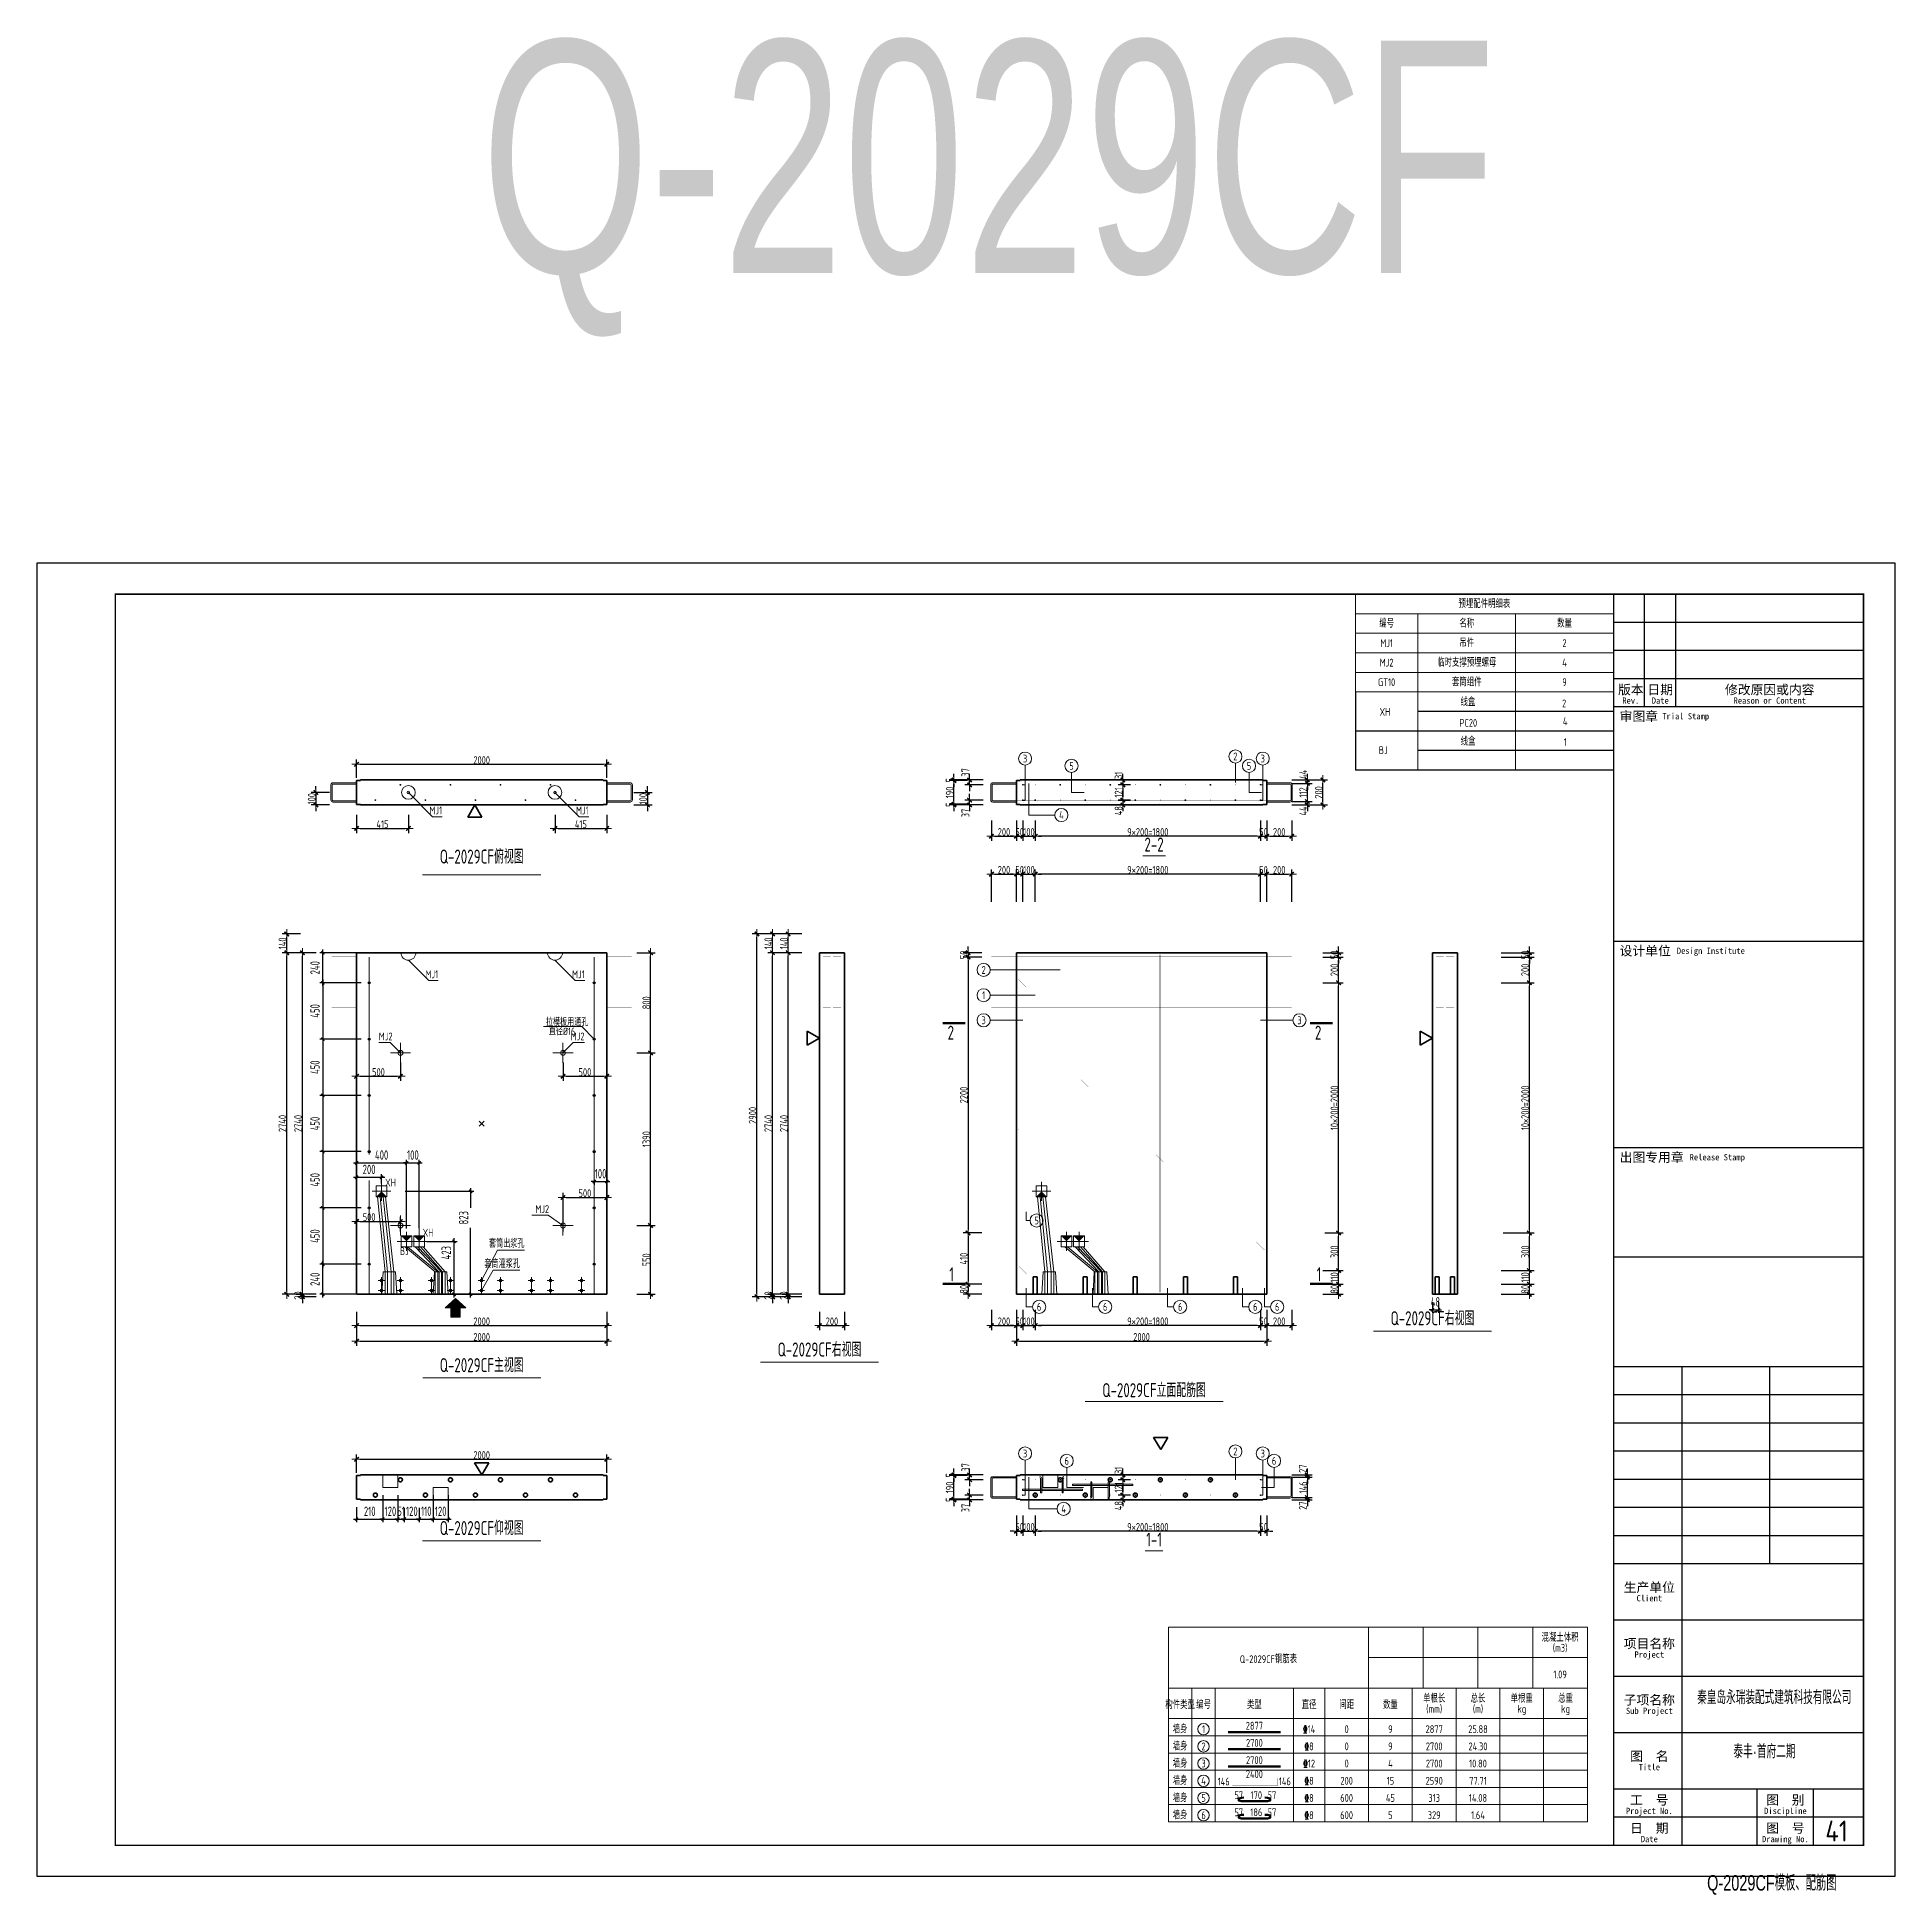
# Model space of a CAD drawing. Extents: x -85320 to 1679916, y -1321939 to 627.
# Drawn here: x 1142340 to 1201740, y -1187455 to -1128061 of the extents above; entities that cross this region are included whole.
import ezdxf
from ezdxf.enums import TextEntityAlignment as Align

# ---------------------------------------------------------------- set-up
doc = ezdxf.new("R2010")
doc.units = 0
doc.header["$LTSCALE"] = 1000
doc.linetypes.add('DOTE', pattern=[2.42, 2, -0.2, 0.02, -0.2])
doc.linetypes.add('点划线', pattern=[1850, 1200, -300, 50, -300])
for name, color, linetype in [('BORDER', 7, 'Continuous'), ('DIAN BOX', 7, 'Continuous'), ('S_WALL', 9, 'Continuous'), ('TH', 7, 'Continuous'), ('Y-03墙-03预制墙钢筋', 1, 'Continuous'), ('图名', 85, 'Continuous'), ('图框文字', 7, 'Continuous'), ('套筒垫片', 7, 'Continuous'), ('手孔标注', 3, 'Continuous'), ('打印线框', 7, 'Continuous'), ('拉模', 7, 'Continuous'), ('砼墙', 3, 'Continuous'), ('详图符号', 7, 'Continuous')]:
    doc.layers.add(name, color=color, linetype=linetype)
for name, color, linetype, lineweight in [('WCOL', 7, 'Continuous', 0), ('参数表文字', 7, 'Continuous', 18), ('参数表边线', 253, 'Continuous', 18), ('手孔', 6, 'Continuous', 0), ('梁截面纵筋', 1, 'Continuous', 50), ('直线', 7, 'Continuous', 18), ('预制墙图名', 7, 'Continuous', 18), ('预制墙埋件', 8, 'Continuous', 18), ('预制墙墙身水平筋', 130, 'Continuous', 18), ('预制墙墙身纵向受力筋', 1, 'Continuous', 18), ('预制墙墙身纵向非受力筋', 94, 'Continuous', 18), ('预制墙墙身附加筋', 94, 'Continuous', 18), ('预制墙拉筋', 130, 'Continuous', 18), ('预制墙详图孔洞', 9, '点划线', 18), ('预制墙详图标注', 3, 'Continuous', 18), ('预制墙详图轮廓', 3, 'Continuous', 35)]:
    doc.layers.add(name, color=color, linetype=linetype, lineweight=lineweight)
doc.styles.get("Standard").update_dxf_attribs({"font": 'gbenor.shx', "bigfont": 'gbcbig.shx'})
doc.styles.add('TSSD_Dimension', font='tssdeng.shx', dxfattribs={"width": 0.7, "bigfont": 'hztxt.shx'})
doc.styles.add('TSSD_Num', font='tssdeng.shx', dxfattribs={"width": 0.7, "bigfont": 'hztxt.shx'})
doc.styles.add('TSSD_Rein', font='Tssdeng.shx', dxfattribs={"width": 0.7, "bigfont": 'hztxt.shx'})
doc.styles.add('中西文等高字体', font='hztxt_e.shx', dxfattribs={"width": 0.7, "bigfont": 'hbhz.shx'})
doc.styles.add('样式 1', font='yjkeng.shx', dxfattribs={"width": 0.7, "bigfont": 'yjkchn.shx'})
doc.styles.add('样式 2', font='yjkeng.shx', dxfattribs={"width": 0.7, "bigfont": 'yjkchn.shx'})
doc.styles.add('设计院一', font='', dxfattribs={"width": 0.8})
doc.styles.get('设计院一').set_extended_font_data('SimSun')
doc.dimstyles.new('标注', dxfattribs={"dimtxt": 300, "dimasz": 100, "dimexe": 100, "dimexo": 250, "dimgap": 100, "dimtad": 1, "dimdec": 0, "dimlfac": 0.25, "dimzin": 0, "dimdsep": 46, "dimtxsty": 'TSSD_Dimension', "dimblk": 'ARCHTICK', "dimcen": 0, "dimdle": 100, "dimclrt": 7, "dimadec": 0, "dimazin": 0, "dimtfac": 1, "dimtdec": 0, "dimtix": 1, "dimtmove": 2, "dimatfit": 3, "dimfxl": 1, "dimtolj": 1, "dimtzin": 0, "dimarcsym": 0})
doc.dimstyles.new('盈建科结构', dxfattribs={"dimscale": 100, "dimtxt": 2.5, "dimasz": 1, "dimexe": 1.5, "dimexo": 0.625, "dimgap": 0.1, "dimtad": 1, "dimdec": 0, "dimrnd": 1, "dimzin": 0, "dimdsep": 46, "dimtxsty": '样式 1', "dimblk": '_yjkbk', "dimblk1": 'ARCHTICK', "dimblk2": 'ARCHTICK', "dimcen": 0.09, "dimadec": 0, "dimazin": 0, "dimtfac": 1, "dimtdec": 4, "dimtix": 1, "dimtmove": 2, "dimatfit": 3, "dimfxl": 1, "dimtolj": 1, "dimtzin": 0, "dimarcsym": 0})

msp = doc.modelspace()

# ---------------------------------------------------------------- texts
at = {"layer": '参数表文字', "linetype": 'Continuous', "style": 'TSSD_Rein', "width": 0.7}
for s, p in [('预埋配件明细表', (1188614.778, -1146184.178)), ('编号', (1185489.778, -1146809.178)), ('名称', (1188052.278, -1146809.178)), ('数量', (1191177.278, -1146809.178)), ('MJ1', (1185489.778, -1147434.178)), ('吊件', (1188052.278, -1147434.178)), ('2', (1191177.278, -1147434.178)), ('MJ2', (1185489.778, -1148059.178)), ('临时支撑预埋螺母', (1188052.278, -1148059.178)), ('4', (1191177.278, -1148059.178)), ('GT10', (1185489.778, -1148684.178)), ('套筒组件', (1188052.278, -1148684.178)), ('9', (1191177.278, -1148684.178)), ('线盒', (1188088.85, -1149321.753)), ('2', (1191164.911, -1149362.67)), ('XH', (1185436.61, -1149634.415)), ('PC20', (1188101.202, -1149986.152)), ('4', (1191198.312, -1149935.598)), ('线盒', (1188093.161, -1150582.354)), ('1', (1191205.428, -1150597.65)), ('BJ', (1185382.203, -1150857.349)), ('XH', (1153640.102, -1164684.584)), ('XH', (1154840.102, -1166284.584)), ('Q-2029CF钢筋表', (1181710.621, -1179920.545)), ('1.09', (1191035.621, -1180408.045)), ('构件类型', (1178885.621, -1181383.045)), ('编号', (1179635.621, -1181383.045)), ('类型', (1181260.621, -1181383.045)), ('直径', (1183010.621, -1181383.045)), ('间距', (1184210.621, -1181383.045)), ('数量', (1185610.621, -1181383.045)), ('墙身', (1178885.621, -1182158.045)), ('1', (1179635.621, -1182158.045)), ('2877', (1181260.621, -1182048.045)), ('%%13214', (1183010.621, -1182158.045)), ('0', (1184210.621, -1182158.045)), ('9', (1185610.621, -1182158.045)), ('2877', (1187010.621, -1182158.045)), ('25.88', (1188410.621, -1182158.045)), ('墙身', (1178885.621, -1182708.045)), ('2', (1179635.621, -1182708.045)), ('2700', (1181260.621, -1182598.045)), ('%%1328', (1183010.621, -1182708.045)), ('0', (1184210.621, -1182708.045)), ('9', (1185610.621, -1182708.045)), ('2700', (1187010.621, -1182708.045)), ('24.30', (1188410.621, -1182708.045)), ('墙身', (1178885.621, -1183258.045)), ('3', (1179635.621, -1183258.045)), ('2700', (1181260.621, -1183148.045)), ('%%13212', (1183010.621, -1183258.045)), ('0', (1184210.621, -1183258.045)), ('4', (1185610.621, -1183258.045)), ('2700', (1187010.621, -1183258.045)), ('10.80', (1188410.621, -1183258.045)), ('墙身', (1178885.621, -1183808.045)), ('4', (1179635.621, -1183808.045)), ('146', (1180279.152, -1183834.93)), ('2400', (1181260.621, -1183596.141)), ('146', (1182233.864, -1183826.751)), ('%%1328', (1183010.621, -1183808.045)), ('200', (1184210.621, -1183808.045)), ('15', (1185610.621, -1183808.045)), ('2590', (1187010.621, -1183808.045)), ('77.71', (1188410.621, -1183808.045)), ('墙身', (1178885.621, -1184358.045)), ('5', (1179635.621, -1184358.045)), ('57', (1180760.621, -1184266.378)), (' 170', (1181260.621, -1184266.378)), (' 57', (1181760.621, -1184266.378)), ('%%1328', (1183010.621, -1184358.045)), ('600', (1184210.621, -1184358.045)), ('45', (1185610.621, -1184358.045)), ('313', (1187010.621, -1184358.045)), ('14.08', (1188410.621, -1184358.045)), ('墙身', (1178885.621, -1184908.045)), ('6', (1179635.621, -1184908.045)), ('57', (1180760.621, -1184816.378)), (' 186', (1181260.621, -1184816.378)), (' 57', (1181760.621, -1184816.378)), ('%%1328', (1183010.621, -1184908.045)), ('600', (1184210.621, -1184908.045)), ('5', (1185610.621, -1184908.045)), ('329', (1187010.621, -1184908.045)), ('1.64', (1188410.621, -1184908.045))]:
    msp.add_text(s, height=250, dxfattribs=at).set_placement(p, align=Align.MIDDLE_CENTER)
for s, p in [('混凝土体积', (1191035.621, -1179433.045)), ('单根长', (1187010.621, -1181383.045)), ('总长', (1188410.621, -1181383.045)), ('单根重', (1189810.621, -1181383.045)), ('总重', (1191210.621, -1181383.045))]:
    msp.add_text(s, height=250, dxfattribs=at).set_placement(p, align=Align.BOTTOM_CENTER)
for s, p in [('(m3)', (1191035.621, -1179433.045)), ('(mm)', (1187010.621, -1181383.045)), ('(m)', (1188410.621, -1181383.045)), ('kg', (1189810.621, -1181383.045)), ('kg', (1191210.621, -1181383.045))]:
    msp.add_text(s, height=250, dxfattribs=at).set_placement(p, align=Align.TOP_CENTER)
at = {"layer": '图名', "linetype": 'Continuous', "style": '样式 2', "width": 0.7}
for s, p in [('2', (1171656.178, -1160115.354)), ('2', (1183401.178, -1160115.354)), ('1', (1171656.178, -1167841.354)), ('1', (1183401.178, -1167841.354))]:
    msp.add_text(s, height=450, dxfattribs=at).set_placement(p, align=Align.RIGHT)
at = {"layer": '图框文字', "color": 2, "style": '中西文等高字体', "width": 0.7}
msp.add_text('Q-2029CF', height=7425, dxfattribs=at).set_placement((1156533.503, -1135596.557))
msp.add_text('Q-2029CF模板、配筋图', height=495, dxfattribs=at).set_placement((1195737.28, -1187467.971), align=Align.BOTTOM_LEFT)
at = {"layer": '拉模', "color": 3}
msp.add_text('41', height=673.8429, dxfattribs=at).set_placement((1199518.213, -1185752.566))
at = {"layer": '直线', "linetype": 'Continuous', "style": '样式 1', "width": 0.7}
for s, p in [('3', (1173928.678, -1151126.354)), ('2', (1180653.678, -1151058.354)), ('3', (1181528.678, -1151126.354)), ('5', (1175413.678, -1151359.354)), ('5', (1181089.678, -1151359.354)), ('4', (1175089.678, -1152931.354)), ('2', (1172603.678, -1157884.077)), ('1', (1172603.678, -1158694.077)), ('3', (1172603.678, -1159494.077)), ('3', (1182703.678, -1159494.077)), ('5', (1174297.675, -1165896.352)), ('6', (1174377.675, -1168656.352)), ('6', (1176489.675, -1168656.352)), ('6', (1178889.675, -1168656.352)), ('6', (1181289.675, -1168656.352)), ('6', (1181989.68, -1168656.352)), ('3', (1173928.678, -1173346.354)), ('6', (1175261.678, -1173579.354)), ('2', (1180653.678, -1173278.354)), ('3', (1181528.678, -1173346.354)), ('6', (1181889.678, -1173579.354)), ('4', (1175161.678, -1175115.354))]:
    msp.add_text(s, height=250, dxfattribs=at).set_placement(p, align=Align.MIDDLE_CENTER)
for s, p in [('MJ1', (1155287.563, -1152984.354)), ('MJ1', (1159975.563, -1152984.354)), ('MJ1', (1155162.563, -1158224.354)), ('MJ1', (1159850.563, -1158224.354)), ('MJ2', (1159842.139, -1160209.354)), ('MJ2', (1158709.838, -1165729.354)), ('套筒出浆孔', (1157922.801, -1166839.354)), ('套筒灌浆孔', (1157776.731, -1167484.354))]:
    msp.add_text(s, height=250, dxfattribs=at).set_placement(p, align=Align.BOTTOM_RIGHT)
for s, p in [('MJ2', (1153265.216, -1160209.354)), ('BJ', (1153938.43, -1167074.113))]:
    msp.add_text(s, height=250, dxfattribs=at).set_placement(p, align=Align.BOTTOM_LEFT)
at = {"layer": '详图符号', "lineweight": 0, "style": 'TSSD_Num', "width": 0.7}
msp.add_text('拉模板用通孔', height=240, dxfattribs=at).set_placement((1158605.681, -1159440.892), align=Align.TOP_LEFT)
msp.add_text('直径%%C16', height=240, dxfattribs=at).set_placement((1158698.262, -1159967.356))
at = {"layer": '预制墙图名', "linetype": 'Continuous', "style": '样式 2', "width": 0.7}
for s, p in [('Q-2029CF俯视图', (1156553.678, -1154619.354)), ('2-2', (1178053.678, -1154234.354)), ('Q-2029CF右视图', (1186953.678, -1169379.354)), ('Q-2029CF右视图', (1167353.678, -1170379.354)), ('Q-2029CF主视图', (1156553.678, -1170879.354)), ('Q-2029CF立面配筋图', (1178053.678, -1171679.354)), ('Q-2029CF仰视图', (1156553.678, -1176089.354)), ('1-1', (1178053.678, -1176454.354))]:
    msp.add_text(s, height=450, dxfattribs=at).set_placement(p, align=Align.BOTTOM_CENTER)

# ---------------------------------------------------------------- blocks, each defined once
blk = doc.blocks.new('_yjkbk')
blk.add_line((-1, 0), (1.5, 0))
blk.add_lwpolyline([(-0.7, -0.7, 0.5, 0.5, 0), (0.7, 0.7, 0.5, 0.5, 0)], format="xyseb")
blk = doc.blocks.new('*D4512')
at = {"layer": 'Defpoints', "color": 0, "transparency": 16777216}
for p in [(1152554, -1168754), (1160554, -1168754), (1160554, -1169254)]:
    blk.add_point(p, dxfattribs=at)
at = {"layer": '预制墙详图标注', "color": 0, "lineweight": -2, "transparency": 16777216}
for p, q in [((1152554, -1168817), (1152554, -1169404)), ((1160554, -1168817), (1160554, -1169404)), ((1152654, -1169254), (1160454, -1169254))]:
    blk.add_line(p, q, dxfattribs=at)
at = {"layer": '预制墙详图标注', "color": 0, "lineweight": -2, "transparency": 16777216, "xscale": 100, "yscale": 100, "zscale": 100, "rotation": 180}
blk.add_blockref('_yjkbk', (1152554, -1169254), dxfattribs=at)
at = {"layer": '预制墙详图标注', "color": 0, "lineweight": -2, "transparency": 16777216, "xscale": 100, "yscale": 100, "zscale": 100}
blk.add_blockref('_yjkbk', (1160554, -1169254), dxfattribs=at)
at = {"layer": '预制墙详图标注', "color": 0, "transparency": 16777216, "insert": (1156554, -1169244), "char_height": 250, "attachment_point": 8, "style": '样式 1'}
blk.add_mtext('\\A1;2000', dxfattribs=at)
blk = doc.blocks.new('_ArchTick')
at = {"color": 0, "linetype": 'ByBlock', "const_width": 0.4}
blk.add_lwpolyline([(-0.5, -0.5), (0.5, 0.5)], dxfattribs=at)
blk = doc.blocks.new('*D4513')
at = {"layer": 'Defpoints', "color": 0, "transparency": 16777216}
for p in [(1152554, -1169254), (1160554, -1169254), (1160554, -1169754)]:
    blk.add_point(p, dxfattribs=at)
at = {"layer": '预制墙详图标注', "color": 0, "lineweight": -2, "transparency": 16777216}
for p, q in [((1152554, -1169317), (1152554, -1169904)), ((1160554, -1169317), (1160554, -1169904)), ((1152654, -1169754), (1160454, -1169754))]:
    blk.add_line(p, q, dxfattribs=at)
at = {"layer": '预制墙详图标注', "color": 0, "lineweight": -2, "transparency": 16777216, "xscale": 100, "yscale": 100, "zscale": 100, "rotation": 180}
blk.add_blockref('_yjkbk', (1152554, -1169754), dxfattribs=at)
at = {"layer": '预制墙详图标注', "color": 0, "lineweight": -2, "transparency": 16777216, "xscale": 100, "yscale": 100, "zscale": 100}
blk.add_blockref('_yjkbk', (1160554, -1169754), dxfattribs=at)
at = {"layer": '预制墙详图标注', "color": 0, "transparency": 16777216, "insert": (1156554, -1169744), "char_height": 250, "attachment_point": 8, "style": '样式 1'}
blk.add_mtext('\\A1;2000', dxfattribs=at)
blk = doc.blocks.new('*D4514')
at = {"layer": 'Defpoints', "color": 0, "transparency": 16777216}
for p in [(1150820, -1168254), (1151320, -1168254), (1151320, -1168334)]:
    blk.add_point(p, dxfattribs=at)
at = {"layer": '预制墙详图标注', "color": 0, "lineweight": -2, "transparency": 16777216}
for p, q in [((1151258, -1168254), (1150670, -1168254)), ((1151258, -1168334), (1150670, -1168334)), ((1150820, -1168154), (1150820, -1168054)), ((1150820, -1168334), (1150820, -1168254)), ((1150820, -1168434), (1150820, -1168534))]:
    blk.add_line(p, q, dxfattribs=at)
at = {"layer": '预制墙详图标注', "color": 0, "lineweight": -2, "transparency": 16777216, "xscale": 100, "yscale": 100, "zscale": 100}
for p, rotation in [((1150820, -1168254), 270), ((1150820, -1168334), 90)]:
    blk.add_blockref('_yjkbk', p, dxfattribs=dict(at, rotation=rotation))
at = {"layer": '预制墙详图标注', "color": 0, "transparency": 16777216, "insert": (1150810, -1168294), "char_height": 250, "attachment_point": 8, "rotation": 90, "style": '样式 1'}
blk.add_mtext('\\A1;20', dxfattribs=at)
blk = doc.blocks.new('*D4515')
at = {"layer": 'Defpoints', "color": 0, "transparency": 16777216}
for p in [(1161454, -1166054), (1161954, -1166054), (1161454, -1168254)]:
    blk.add_point(p, dxfattribs=at)
at = {"layer": '预制墙详图标注', "color": 0, "lineweight": -2, "transparency": 16777216}
for p, q in [((1161516, -1166054), (1162104, -1166054)), ((1161954, -1168154), (1161954, -1166154)), ((1161516, -1168254), (1162104, -1168254))]:
    blk.add_line(p, q, dxfattribs=at)
at = {"layer": '预制墙详图标注', "color": 0, "lineweight": -2, "transparency": 16777216, "xscale": 100, "yscale": 100, "zscale": 100}
for p, rotation in [((1161954, -1166054), 90), ((1161954, -1168254), 270)]:
    blk.add_blockref('_yjkbk', p, dxfattribs=dict(at, rotation=rotation))
at = {"layer": '预制墙详图标注', "color": 0, "transparency": 16777216, "insert": (1161944, -1167154), "char_height": 250, "attachment_point": 8, "rotation": 90, "style": '样式 1'}
blk.add_mtext('\\A1;550', dxfattribs=at)
blk = doc.blocks.new('*D4516')
at = {"layer": 'Defpoints', "color": 0, "transparency": 16777216}
for p in [(1161454, -1157334), (1161954, -1157334), (1161454, -1160534)]:
    blk.add_point(p, dxfattribs=at)
at = {"layer": '预制墙详图标注', "color": 0, "lineweight": -2, "transparency": 16777216}
for p, q in [((1161516, -1157334), (1162104, -1157334)), ((1161954, -1160434), (1161954, -1157434)), ((1161516, -1160534), (1162104, -1160534))]:
    blk.add_line(p, q, dxfattribs=at)
at = {"layer": '预制墙详图标注', "color": 0, "lineweight": -2, "transparency": 16777216, "xscale": 100, "yscale": 100, "zscale": 100}
for p, rotation in [((1161954, -1157334), 90), ((1161954, -1160534), 270)]:
    blk.add_blockref('_yjkbk', p, dxfattribs=dict(at, rotation=rotation))
at = {"layer": '预制墙详图标注', "color": 0, "transparency": 16777216, "insert": (1161944, -1158934), "char_height": 250, "attachment_point": 8, "rotation": 90, "style": '样式 1'}
blk.add_mtext('\\A1;800', dxfattribs=at)
blk = doc.blocks.new('*D4517')
at = {"layer": 'Defpoints', "color": 0, "transparency": 16777216}
for p in [(1151754, -1152209), (1151254, -1152609), (1151754, -1152609)]:
    blk.add_point(p, dxfattribs=at)
at = {"layer": '预制墙详图标注', "color": 0, "lineweight": -2, "transparency": 16777216}
for p, q in [((1151691, -1152209), (1151104, -1152209)), ((1151254, -1152109), (1151254, -1152009)), ((1151254, -1152209), (1151254, -1152609)), ((1151691, -1152609), (1151104, -1152609)), ((1151254, -1152709), (1151254, -1152809))]:
    blk.add_line(p, q, dxfattribs=at)
at = {"layer": '预制墙详图标注', "color": 0, "lineweight": -2, "transparency": 16777216, "xscale": 100, "yscale": 100, "zscale": 100}
for p, rotation in [((1151254, -1152209), 270), ((1151254, -1152609), 90)]:
    blk.add_blockref('_yjkbk', p, dxfattribs=dict(at, rotation=rotation))
at = {"layer": '预制墙详图标注', "color": 0, "transparency": 16777216, "insert": (1151244, -1152409), "char_height": 250, "attachment_point": 8, "rotation": 90, "style": '样式 1'}
blk.add_mtext('\\A1;100', dxfattribs=at)
blk = doc.blocks.new('*D4518')
at = {"layer": 'Defpoints', "color": 0, "transparency": 16777216}
for p in [(1161354, -1152209), (1161354, -1152609), (1161854, -1152609)]:
    blk.add_point(p, dxfattribs=at)
at = {"layer": '预制墙详图标注', "color": 0, "lineweight": -2, "transparency": 16777216}
for p, q in [((1161416, -1152209), (1162004, -1152209)), ((1161854, -1152109), (1161854, -1152009)), ((1161854, -1152209), (1161854, -1152609)), ((1161416, -1152609), (1162004, -1152609)), ((1161854, -1152709), (1161854, -1152809))]:
    blk.add_line(p, q, dxfattribs=at)
at = {"layer": '预制墙详图标注', "color": 0, "lineweight": -2, "transparency": 16777216, "xscale": 100, "yscale": 100, "zscale": 100}
for p, rotation in [((1161854, -1152209), 270), ((1161854, -1152609), 90)]:
    blk.add_blockref('_yjkbk', p, dxfattribs=dict(at, rotation=rotation))
at = {"layer": '预制墙详图标注', "color": 0, "transparency": 16777216, "insert": (1161844, -1152409), "char_height": 250, "attachment_point": 8, "rotation": 90, "style": '样式 1'}
blk.add_mtext('\\A1;100', dxfattribs=at)
blk = doc.blocks.new('*D4519')
at = {"layer": 'Defpoints', "color": 0, "transparency": 16777216}
for p in [(1152554, -1152859), (1154210, -1152859), (1154210, -1153359)]:
    blk.add_point(p, dxfattribs=at)
at = {"layer": '预制墙详图标注', "color": 0, "lineweight": -2, "transparency": 16777216}
for p, q in [((1152554, -1152922), (1152554, -1153509)), ((1154210, -1152922), (1154210, -1153509)), ((1152654, -1153359), (1154110, -1153359))]:
    blk.add_line(p, q, dxfattribs=at)
at = {"layer": '预制墙详图标注', "color": 0, "lineweight": -2, "transparency": 16777216, "xscale": 100, "yscale": 100, "zscale": 100, "rotation": 180}
blk.add_blockref('_yjkbk', (1152554, -1153359), dxfattribs=at)
at = {"layer": '预制墙详图标注', "color": 0, "lineweight": -2, "transparency": 16777216, "xscale": 100, "yscale": 100, "zscale": 100}
blk.add_blockref('_yjkbk', (1154210, -1153359), dxfattribs=at)
at = {"layer": '预制墙详图标注', "color": 0, "transparency": 16777216, "insert": (1153382, -1153349), "char_height": 250, "attachment_point": 8, "style": '样式 1'}
blk.add_mtext('\\A1;415', dxfattribs=at)
blk = doc.blocks.new('*D4520')
at = {"layer": 'Defpoints', "color": 0, "transparency": 16777216}
for p in [(1158898, -1152859), (1160554, -1152859), (1160554, -1153359)]:
    blk.add_point(p, dxfattribs=at)
at = {"layer": '预制墙详图标注', "color": 0, "lineweight": -2, "transparency": 16777216}
for p, q in [((1158898, -1152922), (1158898, -1153509)), ((1160554, -1152922), (1160554, -1153509)), ((1158998, -1153359), (1160454, -1153359))]:
    blk.add_line(p, q, dxfattribs=at)
at = {"layer": '预制墙详图标注', "color": 0, "lineweight": -2, "transparency": 16777216, "xscale": 100, "yscale": 100, "zscale": 100, "rotation": 180}
blk.add_blockref('_yjkbk', (1158898, -1153359), dxfattribs=at)
at = {"layer": '预制墙详图标注', "color": 0, "lineweight": -2, "transparency": 16777216, "xscale": 100, "yscale": 100, "zscale": 100}
blk.add_blockref('_yjkbk', (1160554, -1153359), dxfattribs=at)
at = {"layer": '预制墙详图标注', "color": 0, "transparency": 16777216, "insert": (1159726, -1153349), "char_height": 250, "attachment_point": 8, "style": '样式 1'}
blk.add_mtext('\\A1;415', dxfattribs=at)
blk = doc.blocks.new('*D4521')
at = {"layer": 'Defpoints', "color": 0, "transparency": 16777216}
for p in [(1160554, -1151309), (1152554, -1151809), (1160554, -1151809)]:
    blk.add_point(p, dxfattribs=at)
at = {"layer": '预制墙详图标注', "color": 0, "lineweight": -2, "transparency": 16777216}
for p, q in [((1152554, -1151747), (1152554, -1151159)), ((1160554, -1151747), (1160554, -1151159)), ((1152654, -1151309), (1160454, -1151309))]:
    blk.add_line(p, q, dxfattribs=at)
at = {"layer": '预制墙详图标注', "color": 0, "lineweight": -2, "transparency": 16777216, "xscale": 100, "yscale": 100, "zscale": 100, "rotation": 180}
blk.add_blockref('_yjkbk', (1152554, -1151309), dxfattribs=at)
at = {"layer": '预制墙详图标注', "color": 0, "lineweight": -2, "transparency": 16777216, "xscale": 100, "yscale": 100, "zscale": 100}
blk.add_blockref('_yjkbk', (1160554, -1151309), dxfattribs=at)
at = {"layer": '预制墙详图标注', "color": 0, "transparency": 16777216, "insert": (1156554, -1151299), "char_height": 250, "attachment_point": 8, "style": '样式 1'}
blk.add_mtext('\\A1;2000', dxfattribs=at)
blk = doc.blocks.new('*D4522')
at = {"layer": 'Defpoints', "color": 0, "transparency": 16777216}
for p in [(1167354, -1168754), (1168154, -1168754), (1168154, -1169254)]:
    blk.add_point(p, dxfattribs=at)
at = {"layer": '预制墙详图标注', "color": 0, "lineweight": -2, "transparency": 16777216}
for p, q in [((1167354, -1168817), (1167354, -1169404)), ((1168154, -1168817), (1168154, -1169404)), ((1167454, -1169254), (1168054, -1169254))]:
    blk.add_line(p, q, dxfattribs=at)
at = {"layer": '预制墙详图标注', "color": 0, "lineweight": -2, "transparency": 16777216, "xscale": 100, "yscale": 100, "zscale": 100, "rotation": 180}
blk.add_blockref('_yjkbk', (1167354, -1169254), dxfattribs=at)
at = {"layer": '预制墙详图标注', "color": 0, "lineweight": -2, "transparency": 16777216, "xscale": 100, "yscale": 100, "zscale": 100}
blk.add_blockref('_yjkbk', (1168154, -1169254), dxfattribs=at)
at = {"layer": '预制墙详图标注', "color": 0, "transparency": 16777216, "insert": (1167754, -1169244), "char_height": 250, "attachment_point": 8, "style": '样式 1'}
blk.add_mtext('\\A1;200', dxfattribs=at)
blk = doc.blocks.new('*D4523')
at = {"layer": 'Defpoints', "color": 0, "transparency": 16777216}
for p in [(1166354, -1168254), (1166854, -1168254), (1166854, -1168334)]:
    blk.add_point(p, dxfattribs=at)
at = {"layer": '预制墙详图标注', "color": 0, "lineweight": -2, "transparency": 16777216}
for p, q in [((1166791, -1168254), (1166204, -1168254)), ((1166791, -1168334), (1166204, -1168334)), ((1166354, -1168154), (1166354, -1168054)), ((1166354, -1168334), (1166354, -1168254)), ((1166354, -1168434), (1166354, -1168534))]:
    blk.add_line(p, q, dxfattribs=at)
at = {"layer": '预制墙详图标注', "color": 0, "lineweight": -2, "transparency": 16777216, "xscale": 100, "yscale": 100, "zscale": 100}
for p, rotation in [((1166354, -1168254), 270), ((1166354, -1168334), 90)]:
    blk.add_blockref('_yjkbk', p, dxfattribs=dict(at, rotation=rotation))
at = {"layer": '预制墙详图标注', "color": 0, "transparency": 16777216, "insert": (1166344, -1168294), "char_height": 250, "attachment_point": 8, "rotation": 90, "style": '样式 1'}
blk.add_mtext('\\A1;20', dxfattribs=at)
blk = doc.blocks.new('*D4524')
at = {"layer": 'Defpoints', "color": 0, "transparency": 16777216}
for p in [(1165854, -1168254), (1166354, -1168254), (1166354, -1168334)]:
    blk.add_point(p, dxfattribs=at)
at = {"layer": '预制墙详图标注', "color": 0, "lineweight": -2, "transparency": 16777216}
for p, q in [((1166291, -1168254), (1165704, -1168254)), ((1166291, -1168334), (1165704, -1168334)), ((1165854, -1168154), (1165854, -1168054)), ((1165854, -1168334), (1165854, -1168254)), ((1165854, -1168434), (1165854, -1168534))]:
    blk.add_line(p, q, dxfattribs=at)
at = {"layer": '预制墙详图标注', "color": 0, "lineweight": -2, "transparency": 16777216, "xscale": 100, "yscale": 100, "zscale": 100}
for p, rotation in [((1165854, -1168254), 270), ((1165854, -1168334), 90)]:
    blk.add_blockref('_yjkbk', p, dxfattribs=dict(at, rotation=rotation))
at = {"layer": '预制墙详图标注', "color": 0, "transparency": 16777216, "insert": (1165844, -1168294), "char_height": 250, "attachment_point": 8, "rotation": 90, "style": '样式 1'}
blk.add_mtext('\\A1;20', dxfattribs=at)
blk = doc.blocks.new('*D4525')
at = {"layer": 'Defpoints', "color": 0, "transparency": 16777216}
for p in [(1165354, -1156734), (1165854, -1156734), (1165854, -1168334)]:
    blk.add_point(p, dxfattribs=at)
at = {"layer": '预制墙详图标注', "color": 0, "lineweight": -2, "transparency": 16777216}
for p, q in [((1165791, -1156734), (1165204, -1156734)), ((1165354, -1168234), (1165354, -1156834)), ((1165791, -1168334), (1165204, -1168334))]:
    blk.add_line(p, q, dxfattribs=at)
at = {"layer": '预制墙详图标注', "color": 0, "lineweight": -2, "transparency": 16777216, "xscale": 100, "yscale": 100, "zscale": 100}
for p, rotation in [((1165354, -1156734), 90), ((1165354, -1168334), 270)]:
    blk.add_blockref('_yjkbk', p, dxfattribs=dict(at, rotation=rotation))
at = {"layer": '预制墙详图标注', "color": 0, "transparency": 16777216, "insert": (1165344, -1162534), "char_height": 250, "attachment_point": 8, "rotation": 90, "style": '样式 1'}
blk.add_mtext('\\A1;2900', dxfattribs=at)
blk = doc.blocks.new('*D4526')
at = {"layer": 'Defpoints', "color": 0, "transparency": 16777216}
for p in [(1172854, -1168754), (1173654, -1168754), (1173654, -1169254)]:
    blk.add_point(p, dxfattribs=at)
at = {"layer": '预制墙详图标注', "color": 0, "lineweight": -2, "transparency": 16777216}
for p, q in [((1172854, -1168754), (1172854, -1169404)), ((1173654, -1168754), (1173654, -1169404)), ((1172954, -1169254), (1173554, -1169254))]:
    blk.add_line(p, q, dxfattribs=at)
at = {"layer": '预制墙详图标注', "color": 0, "lineweight": -2, "transparency": 16777216, "xscale": 100, "yscale": 100, "zscale": 100, "rotation": 180}
blk.add_blockref('_yjkbk', (1172854, -1169254), dxfattribs=at)
at = {"layer": '预制墙详图标注', "color": 0, "lineweight": -2, "transparency": 16777216, "xscale": 100, "yscale": 100, "zscale": 100}
blk.add_blockref('_yjkbk', (1173654, -1169254), dxfattribs=at)
at = {"layer": '预制墙详图标注', "color": 0, "transparency": 16777216, "insert": (1173254, -1169244), "char_height": 250, "attachment_point": 8, "style": '样式 1'}
blk.add_mtext('\\A1;200', dxfattribs=at)
blk = doc.blocks.new('*D4527')
at = {"layer": 'Defpoints', "color": 0, "transparency": 16777216}
for p in [(1173654, -1168754), (1173854, -1168754), (1173854, -1169254)]:
    blk.add_point(p, dxfattribs=at)
at = {"layer": '预制墙详图标注', "color": 0, "lineweight": -2, "transparency": 16777216}
for p, q in [((1173654, -1168754), (1173654, -1169404)), ((1173854, -1168754), (1173854, -1169404)), ((1173554, -1169254), (1173454, -1169254)), ((1173654, -1169254), (1173854, -1169254)), ((1173954, -1169254), (1174054, -1169254))]:
    blk.add_line(p, q, dxfattribs=at)
at = {"layer": '预制墙详图标注', "color": 0, "lineweight": -2, "transparency": 16777216, "xscale": 100, "yscale": 100, "zscale": 100}
blk.add_blockref('_yjkbk', (1173654, -1169254), dxfattribs=at)
at = {"layer": '预制墙详图标注', "color": 0, "lineweight": -2, "transparency": 16777216, "xscale": 100, "yscale": 100, "zscale": 100, "rotation": 180}
blk.add_blockref('_yjkbk', (1173854, -1169254), dxfattribs=at)
at = {"layer": '预制墙详图标注', "color": 0, "transparency": 16777216, "insert": (1173754, -1169244), "char_height": 250, "attachment_point": 8, "style": '样式 1'}
blk.add_mtext('\\A1;50', dxfattribs=at)
blk = doc.blocks.new('*D4528')
at = {"layer": 'Defpoints', "color": 0, "transparency": 16777216}
for p in [(1173854, -1168754), (1174254, -1168754), (1174254, -1169254)]:
    blk.add_point(p, dxfattribs=at)
at = {"layer": '预制墙详图标注', "color": 0, "lineweight": -2, "transparency": 16777216}
for p, q in [((1173854, -1168754), (1173854, -1169404)), ((1174254, -1168754), (1174254, -1169404)), ((1173754, -1169254), (1173654, -1169254)), ((1173854, -1169254), (1174254, -1169254)), ((1174354, -1169254), (1174454, -1169254))]:
    blk.add_line(p, q, dxfattribs=at)
at = {"layer": '预制墙详图标注', "color": 0, "lineweight": -2, "transparency": 16777216, "xscale": 100, "yscale": 100, "zscale": 100}
blk.add_blockref('_yjkbk', (1173854, -1169254), dxfattribs=at)
at = {"layer": '预制墙详图标注', "color": 0, "lineweight": -2, "transparency": 16777216, "xscale": 100, "yscale": 100, "zscale": 100, "rotation": 180}
blk.add_blockref('_yjkbk', (1174254, -1169254), dxfattribs=at)
at = {"layer": '预制墙详图标注', "color": 0, "transparency": 16777216, "insert": (1174054, -1169244), "char_height": 250, "attachment_point": 8, "style": '样式 1'}
blk.add_mtext('\\A1;100', dxfattribs=at)
blk = doc.blocks.new('*D4529')
at = {"layer": 'Defpoints', "color": 0, "transparency": 16777216}
for p in [(1174254, -1168754), (1181454, -1168754), (1174254, -1169254)]:
    blk.add_point(p, dxfattribs=at)
at = {"layer": '预制墙详图标注', "color": 0, "lineweight": -2, "transparency": 16777216}
for p, q in [((1174254, -1168817), (1174254, -1169404)), ((1181454, -1168817), (1181454, -1169404)), ((1181354, -1169254), (1174354, -1169254))]:
    blk.add_line(p, q, dxfattribs=at)
at = {"layer": '预制墙详图标注', "color": 0, "lineweight": -2, "transparency": 16777216, "xscale": 100, "yscale": 100, "zscale": 100, "rotation": 180}
blk.add_blockref('_yjkbk', (1174254, -1169254), dxfattribs=at)
at = {"layer": '预制墙详图标注', "color": 0, "lineweight": -2, "transparency": 16777216, "xscale": 100, "yscale": 100, "zscale": 100}
blk.add_blockref('_yjkbk', (1181454, -1169254), dxfattribs=at)
at = {"layer": '预制墙详图标注', "color": 0, "transparency": 16777216, "insert": (1177854, -1169244), "char_height": 250, "attachment_point": 8, "style": '样式 1'}
blk.add_mtext('\\A1;9×200=1800', dxfattribs=at)
blk = doc.blocks.new('*D4530')
at = {"layer": 'Defpoints', "color": 0, "transparency": 16777216}
for p in [(1181454, -1168754), (1181654, -1168754), (1181654, -1169254)]:
    blk.add_point(p, dxfattribs=at)
at = {"layer": '预制墙详图标注', "color": 0, "lineweight": -2, "transparency": 16777216}
for p, q in [((1181454, -1168754), (1181454, -1169404)), ((1181654, -1168754), (1181654, -1169404)), ((1181354, -1169254), (1181254, -1169254)), ((1181454, -1169254), (1181654, -1169254)), ((1181754, -1169254), (1181854, -1169254))]:
    blk.add_line(p, q, dxfattribs=at)
at = {"layer": '预制墙详图标注', "color": 0, "lineweight": -2, "transparency": 16777216, "xscale": 100, "yscale": 100, "zscale": 100}
blk.add_blockref('_yjkbk', (1181454, -1169254), dxfattribs=at)
at = {"layer": '预制墙详图标注', "color": 0, "lineweight": -2, "transparency": 16777216, "xscale": 100, "yscale": 100, "zscale": 100, "rotation": 180}
blk.add_blockref('_yjkbk', (1181654, -1169254), dxfattribs=at)
at = {"layer": '预制墙详图标注', "color": 0, "transparency": 16777216, "insert": (1181554, -1169244), "char_height": 250, "attachment_point": 8, "style": '样式 1'}
blk.add_mtext('\\A1;50', dxfattribs=at)
blk = doc.blocks.new('*D4531')
at = {"layer": 'Defpoints', "color": 0, "transparency": 16777216}
for p in [(1181654, -1168754), (1182454, -1168754), (1182454, -1169254)]:
    blk.add_point(p, dxfattribs=at)
at = {"layer": '预制墙详图标注', "color": 0, "lineweight": -2, "transparency": 16777216}
for p, q in [((1181654, -1168754), (1181654, -1169404)), ((1182454, -1168754), (1182454, -1169404)), ((1181754, -1169254), (1182354, -1169254))]:
    blk.add_line(p, q, dxfattribs=at)
at = {"layer": '预制墙详图标注', "color": 0, "lineweight": -2, "transparency": 16777216, "xscale": 100, "yscale": 100, "zscale": 100, "rotation": 180}
blk.add_blockref('_yjkbk', (1181654, -1169254), dxfattribs=at)
at = {"layer": '预制墙详图标注', "color": 0, "lineweight": -2, "transparency": 16777216, "xscale": 100, "yscale": 100, "zscale": 100}
blk.add_blockref('_yjkbk', (1182454, -1169254), dxfattribs=at)
at = {"layer": '预制墙详图标注', "color": 0, "transparency": 16777216, "insert": (1182054, -1169244), "char_height": 250, "attachment_point": 8, "style": '样式 1'}
blk.add_mtext('\\A1;200', dxfattribs=at)
blk = doc.blocks.new('*D4532')
at = {"layer": 'Defpoints', "color": 0, "transparency": 16777216}
for p in [(1173654, -1154820), (1172854, -1155770), (1173654, -1155770)]:
    blk.add_point(p, dxfattribs=at)
at = {"layer": '预制墙详图标注', "color": 0, "lineweight": -2, "transparency": 16777216}
for p, q in [((1172854, -1155708), (1172854, -1154670)), ((1173654, -1155708), (1173654, -1154670)), ((1172954, -1154820), (1173554, -1154820))]:
    blk.add_line(p, q, dxfattribs=at)
at = {"layer": '预制墙详图标注', "color": 0, "lineweight": -2, "transparency": 16777216, "xscale": 100, "yscale": 100, "zscale": 100, "rotation": 180}
blk.add_blockref('_yjkbk', (1172854, -1154820), dxfattribs=at)
at = {"layer": '预制墙详图标注', "color": 0, "lineweight": -2, "transparency": 16777216, "xscale": 100, "yscale": 100, "zscale": 100}
blk.add_blockref('_yjkbk', (1173654, -1154820), dxfattribs=at)
at = {"layer": '预制墙详图标注', "color": 0, "transparency": 16777216, "insert": (1173254, -1154810), "char_height": 250, "attachment_point": 8, "style": '样式 1'}
blk.add_mtext('\\A1;200', dxfattribs=at)
blk = doc.blocks.new('*D4533')
at = {"layer": 'Defpoints', "color": 0, "transparency": 16777216}
for p in [(1173854, -1154820), (1173654, -1155770), (1173854, -1155770)]:
    blk.add_point(p, dxfattribs=at)
at = {"layer": '预制墙详图标注', "color": 0, "lineweight": -2, "transparency": 16777216}
for p, q in [((1173654, -1155708), (1173654, -1154670)), ((1173854, -1155708), (1173854, -1154670)), ((1173554, -1154820), (1173454, -1154820)), ((1173654, -1154820), (1173854, -1154820)), ((1173954, -1154820), (1174054, -1154820))]:
    blk.add_line(p, q, dxfattribs=at)
at = {"layer": '预制墙详图标注', "color": 0, "lineweight": -2, "transparency": 16777216, "xscale": 100, "yscale": 100, "zscale": 100}
blk.add_blockref('_yjkbk', (1173654, -1154820), dxfattribs=at)
at = {"layer": '预制墙详图标注', "color": 0, "lineweight": -2, "transparency": 16777216, "xscale": 100, "yscale": 100, "zscale": 100, "rotation": 180}
blk.add_blockref('_yjkbk', (1173854, -1154820), dxfattribs=at)
at = {"layer": '预制墙详图标注', "color": 0, "transparency": 16777216, "insert": (1173754, -1154810), "char_height": 250, "attachment_point": 8, "style": '样式 1'}
blk.add_mtext('\\A1;50', dxfattribs=at)
blk = doc.blocks.new('*D4534')
at = {"layer": 'Defpoints', "color": 0, "transparency": 16777216}
for p in [(1174254, -1154820), (1173854, -1155770), (1174254, -1155770)]:
    blk.add_point(p, dxfattribs=at)
at = {"layer": '预制墙详图标注', "color": 0, "lineweight": -2, "transparency": 16777216}
for p, q in [((1173854, -1155708), (1173854, -1154670)), ((1174254, -1155708), (1174254, -1154670)), ((1173754, -1154820), (1173654, -1154820)), ((1173854, -1154820), (1174254, -1154820)), ((1174354, -1154820), (1174454, -1154820))]:
    blk.add_line(p, q, dxfattribs=at)
at = {"layer": '预制墙详图标注', "color": 0, "lineweight": -2, "transparency": 16777216, "xscale": 100, "yscale": 100, "zscale": 100}
blk.add_blockref('_yjkbk', (1173854, -1154820), dxfattribs=at)
at = {"layer": '预制墙详图标注', "color": 0, "lineweight": -2, "transparency": 16777216, "xscale": 100, "yscale": 100, "zscale": 100, "rotation": 180}
blk.add_blockref('_yjkbk', (1174254, -1154820), dxfattribs=at)
at = {"layer": '预制墙详图标注', "color": 0, "transparency": 16777216, "insert": (1174054, -1154810), "char_height": 250, "attachment_point": 8, "style": '样式 1'}
blk.add_mtext('\\A1;100', dxfattribs=at)
blk = doc.blocks.new('*D4535')
at = {"layer": 'Defpoints', "color": 0, "transparency": 16777216}
for p in [(1174254, -1154820), (1174254, -1155770), (1181454, -1155770)]:
    blk.add_point(p, dxfattribs=at)
at = {"layer": '预制墙详图标注', "color": 0, "lineweight": -2, "transparency": 16777216}
for p, q in [((1174254, -1155708), (1174254, -1154670)), ((1181454, -1155708), (1181454, -1154670)), ((1181354, -1154820), (1174354, -1154820))]:
    blk.add_line(p, q, dxfattribs=at)
at = {"layer": '预制墙详图标注', "color": 0, "lineweight": -2, "transparency": 16777216, "xscale": 100, "yscale": 100, "zscale": 100, "rotation": 180}
blk.add_blockref('_yjkbk', (1174254, -1154820), dxfattribs=at)
at = {"layer": '预制墙详图标注', "color": 0, "lineweight": -2, "transparency": 16777216, "xscale": 100, "yscale": 100, "zscale": 100}
blk.add_blockref('_yjkbk', (1181454, -1154820), dxfattribs=at)
at = {"layer": '预制墙详图标注', "color": 0, "transparency": 16777216, "insert": (1177854, -1154810), "char_height": 250, "attachment_point": 8, "style": '样式 1'}
blk.add_mtext('\\A1;9×200=1800', dxfattribs=at)
blk = doc.blocks.new('*D4536')
at = {"layer": 'Defpoints', "color": 0, "transparency": 16777216}
for p in [(1181654, -1154820), (1181454, -1155770), (1181654, -1155770)]:
    blk.add_point(p, dxfattribs=at)
at = {"layer": '预制墙详图标注', "color": 0, "lineweight": -2, "transparency": 16777216}
for p, q in [((1181454, -1155708), (1181454, -1154670)), ((1181654, -1155708), (1181654, -1154670)), ((1181354, -1154820), (1181254, -1154820)), ((1181454, -1154820), (1181654, -1154820)), ((1181754, -1154820), (1181854, -1154820))]:
    blk.add_line(p, q, dxfattribs=at)
at = {"layer": '预制墙详图标注', "color": 0, "lineweight": -2, "transparency": 16777216, "xscale": 100, "yscale": 100, "zscale": 100}
blk.add_blockref('_yjkbk', (1181454, -1154820), dxfattribs=at)
at = {"layer": '预制墙详图标注', "color": 0, "lineweight": -2, "transparency": 16777216, "xscale": 100, "yscale": 100, "zscale": 100, "rotation": 180}
blk.add_blockref('_yjkbk', (1181654, -1154820), dxfattribs=at)
at = {"layer": '预制墙详图标注', "color": 0, "transparency": 16777216, "insert": (1181554, -1154810), "char_height": 250, "attachment_point": 8, "style": '样式 1'}
blk.add_mtext('\\A1;50', dxfattribs=at)
blk = doc.blocks.new('*D4537')
at = {"layer": 'Defpoints', "color": 0, "transparency": 16777216}
for p in [(1182454, -1154820), (1181654, -1155770), (1182454, -1155770)]:
    blk.add_point(p, dxfattribs=at)
at = {"layer": '预制墙详图标注', "color": 0, "lineweight": -2, "transparency": 16777216}
for p, q in [((1181654, -1155708), (1181654, -1154670)), ((1182454, -1155708), (1182454, -1154670)), ((1181754, -1154820), (1182354, -1154820))]:
    blk.add_line(p, q, dxfattribs=at)
at = {"layer": '预制墙详图标注', "color": 0, "lineweight": -2, "transparency": 16777216, "xscale": 100, "yscale": 100, "zscale": 100, "rotation": 180}
blk.add_blockref('_yjkbk', (1181654, -1154820), dxfattribs=at)
at = {"layer": '预制墙详图标注', "color": 0, "lineweight": -2, "transparency": 16777216, "xscale": 100, "yscale": 100, "zscale": 100}
blk.add_blockref('_yjkbk', (1182454, -1154820), dxfattribs=at)
at = {"layer": '预制墙详图标注', "color": 0, "transparency": 16777216, "insert": (1182054, -1154810), "char_height": 250, "attachment_point": 8, "style": '样式 1'}
blk.add_mtext('\\A1;200', dxfattribs=at)
blk = doc.blocks.new('*D4538')
at = {"layer": 'Defpoints', "color": 0, "transparency": 16777216}
for p in [(1173654, -1169254), (1181654, -1169254), (1181654, -1169754)]:
    blk.add_point(p, dxfattribs=at)
at = {"layer": '预制墙详图标注', "color": 0, "lineweight": -2, "transparency": 16777216}
for p, q in [((1173654, -1169317), (1173654, -1169904)), ((1181654, -1169317), (1181654, -1169904)), ((1173754, -1169754), (1181554, -1169754))]:
    blk.add_line(p, q, dxfattribs=at)
at = {"layer": '预制墙详图标注', "color": 0, "lineweight": -2, "transparency": 16777216, "xscale": 100, "yscale": 100, "zscale": 100, "rotation": 180}
blk.add_blockref('_yjkbk', (1173654, -1169754), dxfattribs=at)
at = {"layer": '预制墙详图标注', "color": 0, "lineweight": -2, "transparency": 16777216, "xscale": 100, "yscale": 100, "zscale": 100}
blk.add_blockref('_yjkbk', (1181654, -1169754), dxfattribs=at)
at = {"layer": '预制墙详图标注', "color": 0, "transparency": 16777216, "insert": (1177654, -1169744), "char_height": 250, "attachment_point": 8, "style": '样式 1'}
blk.add_mtext('\\A1;2000', dxfattribs=at)
blk = doc.blocks.new('*D4539')
at = {"layer": 'Defpoints', "color": 0, "transparency": 16777216}
for p in [(1172104, -1168254), (1172604, -1167934), (1172604, -1168254)]:
    blk.add_point(p, dxfattribs=at)
at = {"layer": '预制墙详图标注', "color": 0, "lineweight": -2, "transparency": 16777216}
for p, q in [((1172541, -1167934), (1171954, -1167934)), ((1172541, -1168254), (1171954, -1168254)), ((1172104, -1168034), (1172104, -1168154))]:
    blk.add_line(p, q, dxfattribs=at)
at = {"layer": '预制墙详图标注', "color": 0, "lineweight": -2, "transparency": 16777216, "xscale": 100, "yscale": 100, "zscale": 100}
for p, rotation in [((1172104, -1167934), 90), ((1172104, -1168254), 270)]:
    blk.add_blockref('_yjkbk', p, dxfattribs=dict(at, rotation=rotation))
at = {"layer": '预制墙详图标注', "color": 0, "transparency": 16777216, "insert": (1172094, -1168094), "char_height": 250, "attachment_point": 8, "rotation": 90, "style": '样式 1'}
blk.add_mtext('\\A1;80', dxfattribs=at)
blk = doc.blocks.new('*D4540')
at = {"layer": 'Defpoints', "color": 0, "transparency": 16777216}
for p in [(1172604, -1166294), (1172104, -1167934), (1172604, -1167934)]:
    blk.add_point(p, dxfattribs=at)
at = {"layer": '预制墙详图标注', "color": 0, "lineweight": -2, "transparency": 16777216}
for p, q in [((1172541, -1166294), (1171954, -1166294)), ((1172104, -1166394), (1172104, -1167834)), ((1172541, -1167934), (1171954, -1167934))]:
    blk.add_line(p, q, dxfattribs=at)
at = {"layer": '预制墙详图标注', "color": 0, "lineweight": -2, "transparency": 16777216, "xscale": 100, "yscale": 100, "zscale": 100}
for p, rotation in [((1172104, -1166294), 90), ((1172104, -1167934), 270)]:
    blk.add_blockref('_yjkbk', p, dxfattribs=dict(at, rotation=rotation))
at = {"layer": '预制墙详图标注', "color": 0, "transparency": 16777216, "insert": (1172094, -1167114), "char_height": 250, "attachment_point": 8, "rotation": 90, "style": '样式 1'}
blk.add_mtext('\\A1;410', dxfattribs=at)
blk = doc.blocks.new('*D4541')
at = {"layer": 'Defpoints', "color": 0, "transparency": 16777216}
for p in [(1183454, -1167934), (1183454, -1168254), (1183954, -1167934)]:
    blk.add_point(p, dxfattribs=at)
at = {"layer": '预制墙详图标注', "color": 0, "lineweight": -2, "transparency": 16777216}
for p, q in [((1183454, -1167934), (1184104, -1167934)), ((1183454, -1168254), (1184104, -1168254)), ((1183954, -1168154), (1183954, -1168034))]:
    blk.add_line(p, q, dxfattribs=at)
at = {"layer": '预制墙详图标注', "color": 0, "lineweight": -2, "transparency": 16777216, "xscale": 100, "yscale": 100, "zscale": 100}
for p, rotation in [((1183954, -1167934), 90), ((1183954, -1168254), 270)]:
    blk.add_blockref('_yjkbk', p, dxfattribs=dict(at, rotation=rotation))
at = {"layer": '预制墙详图标注', "color": 0, "transparency": 16777216, "insert": (1183944, -1168094), "char_height": 250, "attachment_point": 8, "rotation": 90, "style": '样式 1'}
blk.add_mtext('\\A1;80', dxfattribs=at)
blk = doc.blocks.new('*D4542')
at = {"layer": 'Defpoints', "color": 0, "transparency": 16777216}
for p in [(1183454, -1167494), (1183954, -1167494), (1183454, -1167934)]:
    blk.add_point(p, dxfattribs=at)
at = {"layer": '预制墙详图标注', "color": 0, "lineweight": -2, "transparency": 16777216}
for p, q in [((1183454, -1167494), (1184104, -1167494)), ((1183954, -1167834), (1183954, -1167594)), ((1183454, -1167934), (1184104, -1167934))]:
    blk.add_line(p, q, dxfattribs=at)
at = {"layer": '预制墙详图标注', "color": 0, "lineweight": -2, "transparency": 16777216, "xscale": 100, "yscale": 100, "zscale": 100}
for p, rotation in [((1183954, -1167494), 90), ((1183954, -1167934), 270)]:
    blk.add_blockref('_yjkbk', p, dxfattribs=dict(at, rotation=rotation))
at = {"layer": '预制墙详图标注', "color": 0, "transparency": 16777216, "insert": (1183944, -1167714), "char_height": 250, "attachment_point": 8, "rotation": 90, "style": '样式 1'}
blk.add_mtext('\\A1;110', dxfattribs=at)
blk = doc.blocks.new('*D4543')
at = {"layer": 'Defpoints', "color": 0, "transparency": 16777216}
for p in [(1183454, -1166294), (1183954, -1166294), (1183454, -1167494)]:
    blk.add_point(p, dxfattribs=at)
at = {"layer": '预制墙详图标注', "color": 0, "lineweight": -2, "transparency": 16777216}
for p, q in [((1183516, -1166294), (1184104, -1166294)), ((1183954, -1167394), (1183954, -1166394)), ((1183516, -1167494), (1184104, -1167494))]:
    blk.add_line(p, q, dxfattribs=at)
at = {"layer": '预制墙详图标注', "color": 0, "lineweight": -2, "transparency": 16777216, "xscale": 100, "yscale": 100, "zscale": 100}
for p, rotation in [((1183954, -1166294), 90), ((1183954, -1167494), 270)]:
    blk.add_blockref('_yjkbk', p, dxfattribs=dict(at, rotation=rotation))
at = {"layer": '预制墙详图标注', "color": 0, "transparency": 16777216, "insert": (1183944, -1166894), "char_height": 250, "attachment_point": 8, "rotation": 90, "style": '样式 1'}
blk.add_mtext('\\A1;300', dxfattribs=at)
blk = doc.blocks.new('*D4544')
at = {"layer": 'Defpoints', "color": 0, "transparency": 16777216}
for p in [(1183454, -1158294), (1183954, -1158294), (1183454, -1166294)]:
    blk.add_point(p, dxfattribs=at)
at = {"layer": '预制墙详图标注', "color": 0, "lineweight": -2, "transparency": 16777216}
for p, q in [((1183516, -1158294), (1184104, -1158294)), ((1183954, -1166194), (1183954, -1158394)), ((1183516, -1166294), (1184104, -1166294))]:
    blk.add_line(p, q, dxfattribs=at)
at = {"layer": '预制墙详图标注', "color": 0, "lineweight": -2, "transparency": 16777216, "xscale": 100, "yscale": 100, "zscale": 100}
for p, rotation in [((1183954, -1158294), 90), ((1183954, -1166294), 270)]:
    blk.add_blockref('_yjkbk', p, dxfattribs=dict(at, rotation=rotation))
at = {"layer": '预制墙详图标注', "color": 0, "transparency": 16777216, "insert": (1183944, -1162294), "char_height": 250, "attachment_point": 8, "rotation": 90, "style": '样式 1'}
blk.add_mtext('\\A1;10×200=2000', dxfattribs=at)
blk = doc.blocks.new('*D4545')
at = {"layer": 'Defpoints', "color": 0, "transparency": 16777216}
for p in [(1172854, -1153109), (1173654, -1153109), (1173654, -1153609)]:
    blk.add_point(p, dxfattribs=at)
at = {"layer": '预制墙详图标注', "color": 0, "lineweight": -2, "transparency": 16777216}
for p, q in [((1172854, -1153109), (1172854, -1153759)), ((1173654, -1153109), (1173654, -1153759)), ((1172954, -1153609), (1173554, -1153609))]:
    blk.add_line(p, q, dxfattribs=at)
at = {"layer": '预制墙详图标注', "color": 0, "lineweight": -2, "transparency": 16777216, "xscale": 100, "yscale": 100, "zscale": 100, "rotation": 180}
blk.add_blockref('_yjkbk', (1172854, -1153609), dxfattribs=at)
at = {"layer": '预制墙详图标注', "color": 0, "lineweight": -2, "transparency": 16777216, "xscale": 100, "yscale": 100, "zscale": 100}
blk.add_blockref('_yjkbk', (1173654, -1153609), dxfattribs=at)
at = {"layer": '预制墙详图标注', "color": 0, "transparency": 16777216, "insert": (1173254, -1153599), "char_height": 250, "attachment_point": 8, "style": '样式 1'}
blk.add_mtext('\\A1;200', dxfattribs=at)
blk = doc.blocks.new('*D4546')
at = {"layer": 'Defpoints', "color": 0, "transparency": 16777216}
for p in [(1173654, -1153109), (1173854, -1153109), (1173854, -1153609)]:
    blk.add_point(p, dxfattribs=at)
at = {"layer": '预制墙详图标注', "color": 0, "lineweight": -2, "transparency": 16777216}
for p, q in [((1173654, -1153109), (1173654, -1153759)), ((1173854, -1153109), (1173854, -1153759)), ((1173554, -1153609), (1173454, -1153609)), ((1173654, -1153609), (1173854, -1153609)), ((1173954, -1153609), (1174054, -1153609))]:
    blk.add_line(p, q, dxfattribs=at)
at = {"layer": '预制墙详图标注', "color": 0, "lineweight": -2, "transparency": 16777216, "xscale": 100, "yscale": 100, "zscale": 100}
blk.add_blockref('_yjkbk', (1173654, -1153609), dxfattribs=at)
at = {"layer": '预制墙详图标注', "color": 0, "lineweight": -2, "transparency": 16777216, "xscale": 100, "yscale": 100, "zscale": 100, "rotation": 180}
blk.add_blockref('_yjkbk', (1173854, -1153609), dxfattribs=at)
at = {"layer": '预制墙详图标注', "color": 0, "transparency": 16777216, "insert": (1173754, -1153599), "char_height": 250, "attachment_point": 8, "style": '样式 1'}
blk.add_mtext('\\A1;50', dxfattribs=at)
blk = doc.blocks.new('*D4547')
at = {"layer": 'Defpoints', "color": 0, "transparency": 16777216}
for p in [(1173854, -1153109), (1174254, -1153109), (1174254, -1153609)]:
    blk.add_point(p, dxfattribs=at)
at = {"layer": '预制墙详图标注', "color": 0, "lineweight": -2, "transparency": 16777216}
for p, q in [((1173854, -1153109), (1173854, -1153759)), ((1174254, -1153109), (1174254, -1153759)), ((1173754, -1153609), (1173654, -1153609)), ((1173854, -1153609), (1174254, -1153609)), ((1174354, -1153609), (1174454, -1153609))]:
    blk.add_line(p, q, dxfattribs=at)
at = {"layer": '预制墙详图标注', "color": 0, "lineweight": -2, "transparency": 16777216, "xscale": 100, "yscale": 100, "zscale": 100}
blk.add_blockref('_yjkbk', (1173854, -1153609), dxfattribs=at)
at = {"layer": '预制墙详图标注', "color": 0, "lineweight": -2, "transparency": 16777216, "xscale": 100, "yscale": 100, "zscale": 100, "rotation": 180}
blk.add_blockref('_yjkbk', (1174254, -1153609), dxfattribs=at)
at = {"layer": '预制墙详图标注', "color": 0, "transparency": 16777216, "insert": (1174054, -1153599), "char_height": 250, "attachment_point": 8, "style": '样式 1'}
blk.add_mtext('\\A1;100', dxfattribs=at)
blk = doc.blocks.new('*D4548')
at = {"layer": 'Defpoints', "color": 0, "transparency": 16777216}
for p in [(1174254, -1153109), (1181454, -1153109), (1174254, -1153609)]:
    blk.add_point(p, dxfattribs=at)
at = {"layer": '预制墙详图标注', "color": 0, "lineweight": -2, "transparency": 16777216}
for p, q in [((1174254, -1153172), (1174254, -1153759)), ((1181454, -1153172), (1181454, -1153759)), ((1181354, -1153609), (1174354, -1153609))]:
    blk.add_line(p, q, dxfattribs=at)
at = {"layer": '预制墙详图标注', "color": 0, "lineweight": -2, "transparency": 16777216, "xscale": 100, "yscale": 100, "zscale": 100, "rotation": 180}
blk.add_blockref('_yjkbk', (1174254, -1153609), dxfattribs=at)
at = {"layer": '预制墙详图标注', "color": 0, "lineweight": -2, "transparency": 16777216, "xscale": 100, "yscale": 100, "zscale": 100}
blk.add_blockref('_yjkbk', (1181454, -1153609), dxfattribs=at)
at = {"layer": '预制墙详图标注', "color": 0, "transparency": 16777216, "insert": (1177854, -1153599), "char_height": 250, "attachment_point": 8, "style": '样式 1'}
blk.add_mtext('\\A1;9×200=1800', dxfattribs=at)
blk = doc.blocks.new('*D4549')
at = {"layer": 'Defpoints', "color": 0, "transparency": 16777216}
for p in [(1181454, -1153109), (1181654, -1153109), (1181654, -1153609)]:
    blk.add_point(p, dxfattribs=at)
at = {"layer": '预制墙详图标注', "color": 0, "lineweight": -2, "transparency": 16777216}
for p, q in [((1181454, -1153109), (1181454, -1153759)), ((1181654, -1153109), (1181654, -1153759)), ((1181354, -1153609), (1181254, -1153609)), ((1181454, -1153609), (1181654, -1153609)), ((1181754, -1153609), (1181854, -1153609))]:
    blk.add_line(p, q, dxfattribs=at)
at = {"layer": '预制墙详图标注', "color": 0, "lineweight": -2, "transparency": 16777216, "xscale": 100, "yscale": 100, "zscale": 100}
blk.add_blockref('_yjkbk', (1181454, -1153609), dxfattribs=at)
at = {"layer": '预制墙详图标注', "color": 0, "lineweight": -2, "transparency": 16777216, "xscale": 100, "yscale": 100, "zscale": 100, "rotation": 180}
blk.add_blockref('_yjkbk', (1181654, -1153609), dxfattribs=at)
at = {"layer": '预制墙详图标注', "color": 0, "transparency": 16777216, "insert": (1181554, -1153599), "char_height": 250, "attachment_point": 8, "style": '样式 1'}
blk.add_mtext('\\A1;50', dxfattribs=at)
blk = doc.blocks.new('*D4550')
at = {"layer": 'Defpoints', "color": 0, "transparency": 16777216}
for p in [(1181654, -1153109), (1182454, -1153109), (1182454, -1153609)]:
    blk.add_point(p, dxfattribs=at)
at = {"layer": '预制墙详图标注', "color": 0, "lineweight": -2, "transparency": 16777216}
for p, q in [((1181654, -1153109), (1181654, -1153759)), ((1182454, -1153109), (1182454, -1153759)), ((1181754, -1153609), (1182354, -1153609))]:
    blk.add_line(p, q, dxfattribs=at)
at = {"layer": '预制墙详图标注', "color": 0, "lineweight": -2, "transparency": 16777216, "xscale": 100, "yscale": 100, "zscale": 100, "rotation": 180}
blk.add_blockref('_yjkbk', (1181654, -1153609), dxfattribs=at)
at = {"layer": '预制墙详图标注', "color": 0, "lineweight": -2, "transparency": 16777216, "xscale": 100, "yscale": 100, "zscale": 100}
blk.add_blockref('_yjkbk', (1182454, -1153609), dxfattribs=at)
at = {"layer": '预制墙详图标注', "color": 0, "transparency": 16777216, "insert": (1182054, -1153599), "char_height": 250, "attachment_point": 8, "style": '样式 1'}
blk.add_mtext('\\A1;200', dxfattribs=at)
blk = doc.blocks.new('*D4551')
at = {"layer": 'Defpoints', "color": 0, "transparency": 16777216}
for p in [(1160554, -1173529), (1152554, -1174029), (1160554, -1174029)]:
    blk.add_point(p, dxfattribs=at)
at = {"layer": '预制墙详图标注', "color": 0, "lineweight": -2, "transparency": 16777216}
for p, q in [((1152554, -1173967), (1152554, -1173379)), ((1152654, -1173529), (1160454, -1173529)), ((1160554, -1173967), (1160554, -1173379))]:
    blk.add_line(p, q, dxfattribs=at)
at = {"layer": '预制墙详图标注', "color": 0, "lineweight": -2, "transparency": 16777216, "xscale": 100, "yscale": 100, "zscale": 100, "rotation": 180}
blk.add_blockref('_yjkbk', (1152554, -1173529), dxfattribs=at)
at = {"layer": '预制墙详图标注', "color": 0, "lineweight": -2, "transparency": 16777216, "xscale": 100, "yscale": 100, "zscale": 100}
blk.add_blockref('_yjkbk', (1160554, -1173529), dxfattribs=at)
at = {"layer": '预制墙详图标注', "color": 0, "transparency": 16777216, "insert": (1156554, -1173519), "char_height": 250, "attachment_point": 8, "style": '样式 1'}
blk.add_mtext('\\A1;2000', dxfattribs=at)
blk = doc.blocks.new('*D4552')
at = {"layer": 'Defpoints', "color": 0, "transparency": 16777216}
for p in [(1173654, -1175329), (1173854, -1175329), (1173854, -1175829)]:
    blk.add_point(p, dxfattribs=at)
at = {"layer": '预制墙详图标注', "color": 0, "lineweight": -2, "transparency": 16777216}
for p, q in [((1173654, -1175329), (1173654, -1175979)), ((1173854, -1175329), (1173854, -1175979)), ((1173554, -1175829), (1173454, -1175829)), ((1173654, -1175829), (1173854, -1175829)), ((1173954, -1175829), (1174054, -1175829))]:
    blk.add_line(p, q, dxfattribs=at)
at = {"layer": '预制墙详图标注', "color": 0, "lineweight": -2, "transparency": 16777216, "xscale": 100, "yscale": 100, "zscale": 100}
blk.add_blockref('_yjkbk', (1173654, -1175829), dxfattribs=at)
at = {"layer": '预制墙详图标注', "color": 0, "lineweight": -2, "transparency": 16777216, "xscale": 100, "yscale": 100, "zscale": 100, "rotation": 180}
blk.add_blockref('_yjkbk', (1173854, -1175829), dxfattribs=at)
at = {"layer": '预制墙详图标注', "color": 0, "transparency": 16777216, "insert": (1173754, -1175819), "char_height": 250, "attachment_point": 8, "style": '样式 1'}
blk.add_mtext('\\A1;50', dxfattribs=at)
blk = doc.blocks.new('*D4553')
at = {"layer": 'Defpoints', "color": 0, "transparency": 16777216}
for p in [(1173854, -1175329), (1174254, -1175329), (1174254, -1175829)]:
    blk.add_point(p, dxfattribs=at)
at = {"layer": '预制墙详图标注', "color": 0, "lineweight": -2, "transparency": 16777216}
for p, q in [((1173854, -1175329), (1173854, -1175979)), ((1174254, -1175329), (1174254, -1175979)), ((1173754, -1175829), (1173654, -1175829)), ((1173854, -1175829), (1174254, -1175829)), ((1174354, -1175829), (1174454, -1175829))]:
    blk.add_line(p, q, dxfattribs=at)
at = {"layer": '预制墙详图标注', "color": 0, "lineweight": -2, "transparency": 16777216, "xscale": 100, "yscale": 100, "zscale": 100}
blk.add_blockref('_yjkbk', (1173854, -1175829), dxfattribs=at)
at = {"layer": '预制墙详图标注', "color": 0, "lineweight": -2, "transparency": 16777216, "xscale": 100, "yscale": 100, "zscale": 100, "rotation": 180}
blk.add_blockref('_yjkbk', (1174254, -1175829), dxfattribs=at)
at = {"layer": '预制墙详图标注', "color": 0, "transparency": 16777216, "insert": (1174054, -1175819), "char_height": 250, "attachment_point": 8, "style": '样式 1'}
blk.add_mtext('\\A1;100', dxfattribs=at)
blk = doc.blocks.new('*D4554')
at = {"layer": 'Defpoints', "color": 0, "transparency": 16777216}
for p in [(1174254, -1175329), (1181454, -1175329), (1174254, -1175829)]:
    blk.add_point(p, dxfattribs=at)
at = {"layer": '预制墙详图标注', "color": 0, "lineweight": -2, "transparency": 16777216}
for p, q in [((1174254, -1175392), (1174254, -1175979)), ((1181454, -1175392), (1181454, -1175979)), ((1181354, -1175829), (1174354, -1175829))]:
    blk.add_line(p, q, dxfattribs=at)
at = {"layer": '预制墙详图标注', "color": 0, "lineweight": -2, "transparency": 16777216, "xscale": 100, "yscale": 100, "zscale": 100, "rotation": 180}
blk.add_blockref('_yjkbk', (1174254, -1175829), dxfattribs=at)
at = {"layer": '预制墙详图标注', "color": 0, "lineweight": -2, "transparency": 16777216, "xscale": 100, "yscale": 100, "zscale": 100}
blk.add_blockref('_yjkbk', (1181454, -1175829), dxfattribs=at)
at = {"layer": '预制墙详图标注', "color": 0, "transparency": 16777216, "insert": (1177854, -1175819), "char_height": 250, "attachment_point": 8, "style": '样式 1'}
blk.add_mtext('\\A1;9×200=1800', dxfattribs=at)
blk = doc.blocks.new('*D4555')
at = {"layer": 'Defpoints', "color": 0, "transparency": 16777216}
for p in [(1181454, -1175329), (1181654, -1175329), (1181654, -1175829)]:
    blk.add_point(p, dxfattribs=at)
at = {"layer": '预制墙详图标注', "color": 0, "lineweight": -2, "transparency": 16777216}
for p, q in [((1181454, -1175329), (1181454, -1175979)), ((1181654, -1175329), (1181654, -1175979)), ((1181354, -1175829), (1181254, -1175829)), ((1181454, -1175829), (1181654, -1175829)), ((1181754, -1175829), (1181854, -1175829))]:
    blk.add_line(p, q, dxfattribs=at)
at = {"layer": '预制墙详图标注', "color": 0, "lineweight": -2, "transparency": 16777216, "xscale": 100, "yscale": 100, "zscale": 100}
blk.add_blockref('_yjkbk', (1181454, -1175829), dxfattribs=at)
at = {"layer": '预制墙详图标注', "color": 0, "lineweight": -2, "transparency": 16777216, "xscale": 100, "yscale": 100, "zscale": 100, "rotation": 180}
blk.add_blockref('_yjkbk', (1181654, -1175829), dxfattribs=at)
at = {"layer": '预制墙详图标注', "color": 0, "transparency": 16777216, "insert": (1181554, -1175819), "char_height": 250, "attachment_point": 8, "style": '样式 1'}
blk.add_mtext('\\A1;50', dxfattribs=at)
blk = doc.blocks.new('*D4556')
at = {"layer": 'Defpoints', "color": 0, "transparency": 16777216}
for p in [(1189154, -1167934), (1189154, -1168254), (1190054, -1167934)]:
    blk.add_point(p, dxfattribs=at)
at = {"layer": '预制墙详图标注', "color": 0, "lineweight": -2, "transparency": 16777216}
for p, q in [((1189154, -1167934), (1190204, -1167934)), ((1189154, -1168254), (1190204, -1168254)), ((1190054, -1168154), (1190054, -1168034))]:
    blk.add_line(p, q, dxfattribs=at)
at = {"layer": '预制墙详图标注', "color": 0, "lineweight": -2, "transparency": 16777216, "xscale": 100, "yscale": 100, "zscale": 100}
for p, rotation in [((1190054, -1167934), 90), ((1190054, -1168254), 270)]:
    blk.add_blockref('_yjkbk', p, dxfattribs=dict(at, rotation=rotation))
at = {"layer": '预制墙详图标注', "color": 0, "transparency": 16777216, "insert": (1190044, -1168094), "char_height": 250, "attachment_point": 8, "rotation": 90, "style": '样式 1'}
blk.add_mtext('\\A1;80', dxfattribs=at)
blk = doc.blocks.new('*D4557')
at = {"layer": 'Defpoints', "color": 0, "transparency": 16777216}
for p in [(1189154, -1167494), (1190054, -1167494), (1189154, -1167934)]:
    blk.add_point(p, dxfattribs=at)
at = {"layer": '预制墙详图标注', "color": 0, "lineweight": -2, "transparency": 16777216}
for p, q in [((1189154, -1167494), (1190204, -1167494)), ((1190054, -1167834), (1190054, -1167594)), ((1189154, -1167934), (1190204, -1167934))]:
    blk.add_line(p, q, dxfattribs=at)
at = {"layer": '预制墙详图标注', "color": 0, "lineweight": -2, "transparency": 16777216, "xscale": 100, "yscale": 100, "zscale": 100}
for p, rotation in [((1190054, -1167494), 90), ((1190054, -1167934), 270)]:
    blk.add_blockref('_yjkbk', p, dxfattribs=dict(at, rotation=rotation))
at = {"layer": '预制墙详图标注', "color": 0, "transparency": 16777216, "insert": (1190044, -1167714), "char_height": 250, "attachment_point": 8, "rotation": 90, "style": '样式 1'}
blk.add_mtext('\\A1;110', dxfattribs=at)
blk = doc.blocks.new('*D4558')
at = {"layer": 'Defpoints', "color": 0, "transparency": 16777216}
for p in [(1189154, -1166294), (1190054, -1166294), (1189154, -1167494)]:
    blk.add_point(p, dxfattribs=at)
at = {"layer": '预制墙详图标注', "color": 0, "lineweight": -2, "transparency": 16777216}
for p, q in [((1189216, -1166294), (1190204, -1166294)), ((1190054, -1167394), (1190054, -1166394)), ((1189216, -1167494), (1190204, -1167494))]:
    blk.add_line(p, q, dxfattribs=at)
at = {"layer": '预制墙详图标注', "color": 0, "lineweight": -2, "transparency": 16777216, "xscale": 100, "yscale": 100, "zscale": 100}
for p, rotation in [((1190054, -1166294), 90), ((1190054, -1167494), 270)]:
    blk.add_blockref('_yjkbk', p, dxfattribs=dict(at, rotation=rotation))
at = {"layer": '预制墙详图标注', "color": 0, "transparency": 16777216, "insert": (1190044, -1166894), "char_height": 250, "attachment_point": 8, "rotation": 90, "style": '样式 1'}
blk.add_mtext('\\A1;300', dxfattribs=at)
blk = doc.blocks.new('*D4559')
at = {"layer": 'Defpoints', "color": 0, "transparency": 16777216}
for p in [(1189154, -1158294), (1190054, -1158294), (1189154, -1166294)]:
    blk.add_point(p, dxfattribs=at)
at = {"layer": '预制墙详图标注', "color": 0, "lineweight": -2, "transparency": 16777216}
for p, q in [((1189216, -1158294), (1190204, -1158294)), ((1190054, -1166194), (1190054, -1158394)), ((1189216, -1166294), (1190204, -1166294))]:
    blk.add_line(p, q, dxfattribs=at)
at = {"layer": '预制墙详图标注', "color": 0, "lineweight": -2, "transparency": 16777216, "xscale": 100, "yscale": 100, "zscale": 100}
for p, rotation in [((1190054, -1158294), 90), ((1190054, -1166294), 270)]:
    blk.add_blockref('_yjkbk', p, dxfattribs=dict(at, rotation=rotation))
at = {"layer": '预制墙详图标注', "color": 0, "transparency": 16777216, "insert": (1190044, -1162294), "char_height": 250, "attachment_point": 8, "rotation": 90, "style": '样式 1'}
blk.add_mtext('\\A1;10×200=2000', dxfattribs=at)
blk = doc.blocks.new('*D4560')
at = {"layer": 'Defpoints', "color": 0, "transparency": 16777216}
for p in [(1154554, -1166562), (1155671, -1166562), (1156834, -1168254)]:
    blk.add_point(p, dxfattribs=at)
at = {"layer": 'WCOL', "color": 0, "lineweight": -2, "transparency": 16777216}
for p, q in [((1154804, -1166562), (1155771, -1166562)), ((1155671, -1168354), (1155671, -1166462)), ((1156584, -1168254), (1155571, -1168254))]:
    blk.add_line(p, q, dxfattribs=at)
at = {"layer": 'WCOL', "color": 0, "lineweight": -2, "transparency": 16777216, "xscale": 100, "yscale": 100, "zscale": 100}
for p, rotation in [((1155671, -1166562), 90), ((1155671, -1168254), 270)]:
    blk.add_blockref('_ArchTick', p, dxfattribs=dict(at, rotation=rotation))
at = {"layer": 'WCOL', "color": 7, "transparency": 16777216, "insert": (1155418, -1166924), "char_height": 300, "attachment_point": 5, "rotation": 90, "style": 'TSSD_Dimension'}
blk.add_mtext('\\A1;423', dxfattribs=at)
blk = doc.blocks.new('*D4561')
at = {"layer": 'Defpoints', "color": 0, "transparency": 16777216}
for p in [(1154154, -1164052), (1152554, -1164971), (1154154, -1166402)]:
    blk.add_point(p, dxfattribs=at)
at = {"layer": 'WCOL', "color": 0, "lineweight": -2, "transparency": 16777216}
for p, q in [((1152454, -1164052), (1154254, -1164052)), ((1152554, -1164721), (1152554, -1163952)), ((1154154, -1166152), (1154154, -1163952))]:
    blk.add_line(p, q, dxfattribs=at)
at = {"layer": 'WCOL', "color": 0, "lineweight": -2, "transparency": 16777216, "xscale": 100, "yscale": 100, "zscale": 100, "rotation": 180}
blk.add_blockref('_ArchTick', (1152554, -1164052), dxfattribs=at)
at = {"layer": 'WCOL', "color": 0, "lineweight": -2, "transparency": 16777216, "xscale": 100, "yscale": 100, "zscale": 100}
blk.add_blockref('_ArchTick', (1154154, -1164052), dxfattribs=at)
at = {"layer": 'WCOL', "color": 7, "transparency": 16777216, "insert": (1153354, -1163802), "char_height": 300, "attachment_point": 5, "style": 'TSSD_Dimension'}
blk.add_mtext('\\A1;400', dxfattribs=at)
blk = doc.blocks.new('*D4562')
at = {"layer": 'Defpoints', "color": 0, "transparency": 16777216}
for p in [(1153354, -1164512), (1152554, -1165083), (1153354, -1164962)]:
    blk.add_point(p, dxfattribs=at)
at = {"layer": 'WCOL', "color": 0, "lineweight": -2, "transparency": 16777216}
for p, q in [((1152454, -1164512), (1153454, -1164512)), ((1152554, -1164833), (1152554, -1164412)), ((1153354, -1164712), (1153354, -1164412))]:
    blk.add_line(p, q, dxfattribs=at)
at = {"layer": 'WCOL', "color": 0, "lineweight": -2, "transparency": 16777216, "xscale": 100, "yscale": 100, "zscale": 100, "rotation": 180}
blk.add_blockref('_ArchTick', (1152554, -1164512), dxfattribs=at)
at = {"layer": 'WCOL', "color": 0, "lineweight": -2, "transparency": 16777216, "xscale": 100, "yscale": 100, "zscale": 100}
blk.add_blockref('_ArchTick', (1153354, -1164512), dxfattribs=at)
at = {"layer": 'WCOL', "color": 7, "transparency": 16777216, "insert": (1152954, -1164262), "char_height": 300, "attachment_point": 5, "style": 'TSSD_Dimension'}
blk.add_mtext('\\A1;200', dxfattribs=at)
blk = doc.blocks.new('*D4563')
at = {"layer": 'Defpoints', "color": 0, "transparency": 16777216}
for p in [(1153856, -1164962), (1156199, -1164962), (1153856, -1168254)]:
    blk.add_point(p, dxfattribs=at)
at = {"layer": 'WCOL', "color": 0, "lineweight": -2, "transparency": 16777216}
for p, q in [((1154106, -1164962), (1156299, -1164962)), ((1156199, -1164862), (1156199, -1165491)), ((1156199, -1168354), (1156199, -1166127)), ((1154106, -1168254), (1156299, -1168254))]:
    blk.add_line(p, q, dxfattribs=at)
at = {"layer": 'WCOL', "color": 0, "lineweight": -2, "transparency": 16777216, "xscale": 100, "yscale": 100, "zscale": 100}
for p, rotation in [((1156199, -1164962), 90), ((1156199, -1168254), 270)]:
    blk.add_blockref('_ArchTick', p, dxfattribs=dict(at, rotation=rotation))
at = {"layer": 'WCOL', "color": 7, "transparency": 16777216, "insert": (1155975, -1165809), "char_height": 300, "attachment_point": 5, "rotation": 90, "style": 'TSSD_Dimension'}
blk.add_mtext('\\A1;823', dxfattribs=at)
blk = doc.blocks.new('线盒反')
at = {"layer": 'DIAN BOX'}
h = blk.add_hatch(color=256, dxfattribs=at)
h.dxf.hatch_style = 1
h.paths.add_polyline_path([(1384986, -744413), (1384814, -744241), (1385158, -744241)])
at = {"color": 6, "const_width": 20}
blk.add_lwpolyline([(1384814, -744241), (1384814, -744241), (1385158, -744241), (1385158, -744585), (1384814, -744585), (1384814, -744241)], dxfattribs=at)
at = {"layer": 'WCOL', "color": 4, "linetype": 'DOTE'}
for p, q in [((1384986, -744712), (1384986, -744113)), ((1385286, -744413), (1384687, -744413))]:
    blk.add_line(p, q, dxfattribs=at)
at = {"layer": 'WCOL', "color": 5}
blk.add_lwpolyline([(1385158, -744585), (1384814, -744585), (1384814, -744241), (1385158, -744241)], close=True, dxfattribs=at)
blk = doc.blocks.new('手孔')
at = {"layer": '手孔', "color": 6}
blk.add_lwpolyline([(1383436, -746221), (1383916, -746221), (1383876, -745501), (1383476, -745501)], close=True, dxfattribs=at)
at = {"layer": '手孔', "color": 4}
for points in [[(1383538, -746221), (1383618, -746221), (1383618, -745501), (1383538, -745501)], [(1383817, -746221), (1383737, -746221), (1383737, -745501), (1383817, -745501)]]:
    blk.add_lwpolyline(points, close=True, dxfattribs=at)
blk = doc.blocks.new('*D4564')
at = {"layer": 'Defpoints', "color": 0, "transparency": 16777216}
for p in [(1152554, -1174809), (1153395, -1174429), (1153395, -1175442)]:
    blk.add_point(p, dxfattribs=at)
at = {"layer": '手孔标注', "color": 0, "lineweight": -2, "transparency": 16777216}
for p, q in [((1153395, -1174679), (1153395, -1175542)), ((1152454, -1175442), (1153495, -1175442)), ((1152554, -1175059), (1152554, -1175542))]:
    blk.add_line(p, q, dxfattribs=at)
at = {"layer": '手孔标注', "color": 0, "lineweight": -2, "transparency": 16777216, "xscale": 100, "yscale": 100, "zscale": 100, "rotation": 180}
blk.add_blockref('_ArchTick', (1152554, -1175442), dxfattribs=at)
at = {"layer": '手孔标注', "color": 0, "lineweight": -2, "transparency": 16777216, "xscale": 100, "yscale": 100, "zscale": 100}
blk.add_blockref('_ArchTick', (1153395, -1175442), dxfattribs=at)
at = {"layer": '手孔标注', "color": 7, "lineweight": 0, "transparency": 16777216, "insert": (1152974, -1175192), "char_height": 300, "attachment_point": 5, "style": 'TSSD_Dimension'}
blk.add_mtext('\\A1;210', dxfattribs=at)
blk = doc.blocks.new('*D4565')
at = {"layer": 'Defpoints', "color": 0, "transparency": 16777216}
for p in [(1153395, -1174429), (1153875, -1174429), (1153875, -1175442)]:
    blk.add_point(p, dxfattribs=at)
at = {"layer": '手孔标注', "color": 0, "lineweight": -2, "transparency": 16777216}
for p, q in [((1153395, -1174679), (1153395, -1175542)), ((1153875, -1174679), (1153875, -1175542)), ((1153395, -1175442), (1153295, -1175442)), ((1153395, -1175442), (1153875, -1175442)), ((1153875, -1175442), (1153975, -1175442))]:
    blk.add_line(p, q, dxfattribs=at)
at = {"layer": '手孔标注', "color": 0, "lineweight": -2, "transparency": 16777216, "xscale": 100, "yscale": 100, "zscale": 100}
blk.add_blockref('_ArchTick', (1153395, -1175442), dxfattribs=at)
at = {"layer": '手孔标注', "color": 0, "lineweight": -2, "transparency": 16777216, "xscale": 100, "yscale": 100, "zscale": 100, "rotation": 180}
blk.add_blockref('_ArchTick', (1153875, -1175442), dxfattribs=at)
at = {"layer": '手孔标注', "color": 7, "lineweight": 0, "transparency": 16777216, "insert": (1153635, -1175192), "char_height": 300, "attachment_point": 5, "style": 'TSSD_Dimension'}
blk.add_mtext('\\A1;120', dxfattribs=at)
blk = doc.blocks.new('*D4566')
at = {"layer": 'Defpoints', "color": 0, "transparency": 16777216}
for p in [(1153875, -1174429), (1154080, -1174829), (1154080, -1175442)]:
    blk.add_point(p, dxfattribs=at)
at = {"layer": '手孔标注', "color": 0, "lineweight": -2, "transparency": 16777216}
for p, q in [((1153875, -1174679), (1153875, -1175542)), ((1153875, -1175442), (1153775, -1175442)), ((1153875, -1175442), (1154080, -1175442)), ((1154080, -1175079), (1154080, -1175542)), ((1154080, -1175442), (1154180, -1175442))]:
    blk.add_line(p, q, dxfattribs=at)
at = {"layer": '手孔标注', "color": 0, "lineweight": -2, "transparency": 16777216, "xscale": 100, "yscale": 100, "zscale": 100}
blk.add_blockref('_ArchTick', (1153875, -1175442), dxfattribs=at)
at = {"layer": '手孔标注', "color": 0, "lineweight": -2, "transparency": 16777216, "xscale": 100, "yscale": 100, "zscale": 100, "rotation": 180}
blk.add_blockref('_ArchTick', (1154080, -1175442), dxfattribs=at)
at = {"layer": '手孔标注', "color": 7, "lineweight": 0, "transparency": 16777216, "insert": (1153977, -1175192), "char_height": 300, "attachment_point": 5, "style": 'TSSD_Dimension'}
blk.add_mtext('\\A1;51', dxfattribs=at)
blk = doc.blocks.new('*D4567')
at = {"layer": 'Defpoints', "color": 0, "transparency": 16777216}
for p in [(1154080, -1174829), (1154560, -1174829), (1154560, -1175442)]:
    blk.add_point(p, dxfattribs=at)
at = {"layer": '手孔标注', "color": 0, "lineweight": -2, "transparency": 16777216}
for p, q in [((1154080, -1175442), (1153980, -1175442)), ((1154080, -1175079), (1154080, -1175542)), ((1154080, -1175442), (1154560, -1175442)), ((1154560, -1175079), (1154560, -1175542)), ((1154560, -1175442), (1154660, -1175442))]:
    blk.add_line(p, q, dxfattribs=at)
at = {"layer": '手孔标注', "color": 0, "lineweight": -2, "transparency": 16777216, "xscale": 100, "yscale": 100, "zscale": 100}
blk.add_blockref('_ArchTick', (1154080, -1175442), dxfattribs=at)
at = {"layer": '手孔标注', "color": 0, "lineweight": -2, "transparency": 16777216, "xscale": 100, "yscale": 100, "zscale": 100, "rotation": 180}
blk.add_blockref('_ArchTick', (1154560, -1175442), dxfattribs=at)
at = {"layer": '手孔标注', "color": 7, "lineweight": 0, "transparency": 16777216, "insert": (1154320, -1175192), "char_height": 300, "attachment_point": 5, "style": 'TSSD_Dimension'}
blk.add_mtext('\\A1;120', dxfattribs=at)
blk = doc.blocks.new('*D4568')
at = {"layer": 'Defpoints', "color": 0, "transparency": 16777216}
for p in [(1154560, -1174829), (1155001, -1174429), (1155001, -1175442)]:
    blk.add_point(p, dxfattribs=at)
at = {"layer": '手孔标注', "color": 0, "lineweight": -2, "transparency": 16777216}
for p, q in [((1155001, -1174679), (1155001, -1175542)), ((1154560, -1175442), (1154460, -1175442)), ((1154560, -1175079), (1154560, -1175542)), ((1154560, -1175442), (1155001, -1175442)), ((1155001, -1175442), (1155101, -1175442))]:
    blk.add_line(p, q, dxfattribs=at)
at = {"layer": '手孔标注', "color": 0, "lineweight": -2, "transparency": 16777216, "xscale": 100, "yscale": 100, "zscale": 100}
blk.add_blockref('_ArchTick', (1154560, -1175442), dxfattribs=at)
at = {"layer": '手孔标注', "color": 0, "lineweight": -2, "transparency": 16777216, "xscale": 100, "yscale": 100, "zscale": 100, "rotation": 180}
blk.add_blockref('_ArchTick', (1155001, -1175442), dxfattribs=at)
at = {"layer": '手孔标注', "color": 7, "lineweight": 0, "transparency": 16777216, "insert": (1154780, -1175192), "char_height": 300, "attachment_point": 5, "style": 'TSSD_Dimension'}
blk.add_mtext('\\A1;110', dxfattribs=at)
blk = doc.blocks.new('*D4569')
at = {"layer": 'Defpoints', "color": 0, "transparency": 16777216}
for p in [(1155001, -1174429), (1155481, -1174429), (1155481, -1175442)]:
    blk.add_point(p, dxfattribs=at)
at = {"layer": '手孔标注', "color": 0, "lineweight": -2, "transparency": 16777216}
for p, q in [((1155001, -1174679), (1155001, -1175542)), ((1155481, -1174679), (1155481, -1175542)), ((1155001, -1175442), (1154901, -1175442)), ((1155001, -1175442), (1155481, -1175442)), ((1155481, -1175442), (1155581, -1175442))]:
    blk.add_line(p, q, dxfattribs=at)
at = {"layer": '手孔标注', "color": 0, "lineweight": -2, "transparency": 16777216, "xscale": 100, "yscale": 100, "zscale": 100}
blk.add_blockref('_ArchTick', (1155001, -1175442), dxfattribs=at)
at = {"layer": '手孔标注', "color": 0, "lineweight": -2, "transparency": 16777216, "xscale": 100, "yscale": 100, "zscale": 100, "rotation": 180}
blk.add_blockref('_ArchTick', (1155481, -1175442), dxfattribs=at)
at = {"layer": '手孔标注', "color": 7, "lineweight": 0, "transparency": 16777216, "insert": (1155241, -1175192), "char_height": 300, "attachment_point": 5, "style": 'TSSD_Dimension'}
blk.add_mtext('\\A1;120', dxfattribs=at)
blk = doc.blocks.new('*D4570')
at = {"layer": 'Defpoints', "color": 0, "transparency": 16777216}
for p in [(1152554, -1160784), (1153954, -1160784), (1153954, -1161284)]:
    blk.add_point(p, dxfattribs=at)
at = {"layer": '预制墙详图标注', "color": 0, "lineweight": -2, "transparency": 16777216}
for p, q in [((1152554, -1160847), (1152554, -1161434)), ((1153954, -1160847), (1153954, -1161434)), ((1152654, -1161284), (1153854, -1161284))]:
    blk.add_line(p, q, dxfattribs=at)
at = {"layer": '预制墙详图标注', "color": 0, "lineweight": -2, "transparency": 16777216, "xscale": 100, "yscale": 100, "zscale": 100, "rotation": 180}
blk.add_blockref('_yjkbk', (1152554, -1161284), dxfattribs=at)
at = {"layer": '预制墙详图标注', "color": 0, "lineweight": -2, "transparency": 16777216, "xscale": 100, "yscale": 100, "zscale": 100}
blk.add_blockref('_yjkbk', (1153954, -1161284), dxfattribs=at)
at = {"layer": '预制墙详图标注', "color": 0, "transparency": 16777216, "insert": (1153254, -1161274), "char_height": 250, "attachment_point": 8, "style": '样式 1'}
blk.add_mtext('\\A1;500', dxfattribs=at)
blk = doc.blocks.new('*D4571')
at = {"layer": 'Defpoints', "color": 0, "transparency": 16777216}
for p in [(1153954, -1165927), (1152554, -1166304), (1153954, -1166304)]:
    blk.add_point(p, dxfattribs=at)
at = {"layer": '预制墙详图标注', "color": 0, "lineweight": -2, "transparency": 16777216}
for p, q in [((1152554, -1166242), (1152554, -1165777)), ((1152654, -1165927), (1153854, -1165927)), ((1153954, -1166242), (1153954, -1165777))]:
    blk.add_line(p, q, dxfattribs=at)
at = {"layer": '预制墙详图标注', "color": 0, "lineweight": -2, "transparency": 16777216, "xscale": 100, "yscale": 100, "zscale": 100, "rotation": 180}
blk.add_blockref('_yjkbk', (1152554, -1165927), dxfattribs=at)
at = {"layer": '预制墙详图标注', "color": 0, "lineweight": -2, "transparency": 16777216, "xscale": 100, "yscale": 100, "zscale": 100}
blk.add_blockref('_yjkbk', (1153954, -1165927), dxfattribs=at)
at = {"layer": '预制墙详图标注', "color": 0, "transparency": 16777216, "insert": (1152954, -1165911), "char_height": 250, "attachment_point": 8, "style": '样式 1'}
blk.add_mtext('\\A1;500', dxfattribs=at)
blk = doc.blocks.new('*D4572')
at = {"layer": 'Defpoints', "color": 0, "transparency": 16777216}
for p in [(1159154, -1160784), (1160554, -1160784), (1160554, -1161284)]:
    blk.add_point(p, dxfattribs=at)
at = {"layer": '预制墙详图标注', "color": 0, "lineweight": -2, "transparency": 16777216}
for p, q in [((1159154, -1160847), (1159154, -1161434)), ((1160554, -1160847), (1160554, -1161434)), ((1159254, -1161284), (1160454, -1161284))]:
    blk.add_line(p, q, dxfattribs=at)
at = {"layer": '预制墙详图标注', "color": 0, "lineweight": -2, "transparency": 16777216, "xscale": 100, "yscale": 100, "zscale": 100, "rotation": 180}
blk.add_blockref('_yjkbk', (1159154, -1161284), dxfattribs=at)
at = {"layer": '预制墙详图标注', "color": 0, "lineweight": -2, "transparency": 16777216, "xscale": 100, "yscale": 100, "zscale": 100}
blk.add_blockref('_yjkbk', (1160554, -1161284), dxfattribs=at)
at = {"layer": '预制墙详图标注', "color": 0, "transparency": 16777216, "insert": (1159854, -1161274), "char_height": 250, "attachment_point": 8, "style": '样式 1'}
blk.add_mtext('\\A1;500', dxfattribs=at)
blk = doc.blocks.new('*D4573')
at = {"layer": 'Defpoints', "color": 0, "transparency": 16777216}
for p in [(1160554, -1165158), (1159154, -1166304), (1160554, -1166304)]:
    blk.add_point(p, dxfattribs=at)
at = {"layer": '预制墙详图标注', "color": 0, "lineweight": -2, "transparency": 16777216}
for p, q in [((1159154, -1166242), (1159154, -1165008)), ((1159254, -1165158), (1160454, -1165158)), ((1160554, -1166242), (1160554, -1165008))]:
    blk.add_line(p, q, dxfattribs=at)
at = {"layer": '预制墙详图标注', "color": 0, "lineweight": -2, "transparency": 16777216, "xscale": 100, "yscale": 100, "zscale": 100, "rotation": 180}
blk.add_blockref('_yjkbk', (1159154, -1165158), dxfattribs=at)
at = {"layer": '预制墙详图标注', "color": 0, "lineweight": -2, "transparency": 16777216, "xscale": 100, "yscale": 100, "zscale": 100}
blk.add_blockref('_yjkbk', (1160554, -1165158), dxfattribs=at)
at = {"layer": '预制墙详图标注', "color": 0, "transparency": 16777216, "insert": (1159854, -1165148), "char_height": 250, "attachment_point": 8, "style": '样式 1'}
blk.add_mtext('\\A1;500', dxfattribs=at)
blk = doc.blocks.new('*D4574')
at = {"layer": 'Defpoints', "color": 0, "transparency": 16777216}
for p in [(1186954, -1168254), (1187146, -1168254), (1187146, -1168747)]:
    blk.add_point(p, dxfattribs=at)
at = {"layer": '手孔标注', "color": 0, "lineweight": -2, "transparency": 16777216}
for p, q in [((1186954, -1168747), (1186854, -1168747)), ((1186954, -1168504), (1186954, -1168847)), ((1186954, -1168747), (1187146, -1168747)), ((1187146, -1168504), (1187146, -1168847)), ((1187146, -1168747), (1187246, -1168747))]:
    blk.add_line(p, q, dxfattribs=at)
at = {"layer": '手孔标注', "color": 0, "lineweight": -2, "transparency": 16777216, "xscale": 100, "yscale": 100, "zscale": 100}
blk.add_blockref('_ArchTick', (1186954, -1168747), dxfattribs=at)
at = {"layer": '手孔标注', "color": 0, "lineweight": -2, "transparency": 16777216, "xscale": 100, "yscale": 100, "zscale": 100, "rotation": 180}
blk.add_blockref('_ArchTick', (1187146, -1168747), dxfattribs=at)
at = {"layer": '手孔标注', "color": 7, "lineweight": 0, "transparency": 16777216, "insert": (1187050, -1168497), "char_height": 300, "attachment_point": 5, "style": 'TSSD_Dimension'}
blk.add_mtext('\\A1;48', dxfattribs=at)
blk = doc.blocks.new('*D4575')
at = {"layer": 'Defpoints', "color": 0, "transparency": 16777216}
for p in [(1182454, -1152497), (1182454, -1152609), (1182954, -1152497)]:
    blk.add_point(p, dxfattribs=at)
at = {"layer": '预制墙详图标注', "color": 0, "lineweight": -2, "transparency": 16777216}
for p, q in [((1182954, -1152397), (1182954, -1152297)), ((1182454, -1152497), (1183104, -1152497)), ((1182454, -1152609), (1183104, -1152609)), ((1182954, -1152609), (1182954, -1152497)), ((1182954, -1152709), (1182954, -1152809))]:
    blk.add_line(p, q, dxfattribs=at)
at = {"layer": '预制墙详图标注', "color": 0, "lineweight": -2, "transparency": 16777216, "xscale": 100, "yscale": 100, "zscale": 100}
for p, rotation in [((1182954, -1152497), 270), ((1182954, -1152609), 90)]:
    blk.add_blockref('_yjkbk', p, dxfattribs=dict(at, rotation=rotation))
at = {"layer": '预制墙详图标注', "color": 0, "transparency": 16777216, "insert": (1182948, -1152802), "char_height": 250, "attachment_point": 8, "rotation": 90, "style": '样式 1'}
blk.add_mtext('\\A1;44', dxfattribs=at)
blk = doc.blocks.new('*D4576')
at = {"layer": 'Defpoints', "color": 0, "transparency": 16777216}
for p in [(1182454, -1151921), (1182954, -1151921), (1182454, -1152497)]:
    blk.add_point(p, dxfattribs=at)
at = {"layer": '预制墙详图标注', "color": 0, "lineweight": -2, "transparency": 16777216}
for p, q in [((1182454, -1151921), (1183104, -1151921)), ((1182954, -1152397), (1182954, -1152021)), ((1182454, -1152497), (1183104, -1152497))]:
    blk.add_line(p, q, dxfattribs=at)
at = {"layer": '预制墙详图标注', "color": 0, "lineweight": -2, "transparency": 16777216, "xscale": 100, "yscale": 100, "zscale": 100}
for p, rotation in [((1182954, -1151921), 90), ((1182954, -1152497), 270)]:
    blk.add_blockref('_yjkbk', p, dxfattribs=dict(at, rotation=rotation))
at = {"layer": '预制墙详图标注', "color": 0, "transparency": 16777216, "insert": (1182944, -1152209), "char_height": 250, "attachment_point": 8, "rotation": 90, "style": '样式 1'}
blk.add_mtext('\\A1;112', dxfattribs=at)
blk = doc.blocks.new('*D4577')
at = {"layer": 'Defpoints', "color": 0, "transparency": 16777216}
for p in [(1182454, -1151809), (1182454, -1151921), (1182954, -1151809)]:
    blk.add_point(p, dxfattribs=at)
at = {"layer": '预制墙详图标注', "color": 0, "lineweight": -2, "transparency": 16777216}
for p, q in [((1182954, -1151709), (1182954, -1151609)), ((1182454, -1151809), (1183104, -1151809)), ((1182454, -1151921), (1183104, -1151921)), ((1182954, -1151921), (1182954, -1151809)), ((1182954, -1152021), (1182954, -1152121))]:
    blk.add_line(p, q, dxfattribs=at)
at = {"layer": '预制墙详图标注', "color": 0, "lineweight": -2, "transparency": 16777216, "xscale": 100, "yscale": 100, "zscale": 100}
for p, rotation in [((1182954, -1151809), 270), ((1182954, -1151921), 90)]:
    blk.add_blockref('_yjkbk', p, dxfattribs=dict(at, rotation=rotation))
at = {"layer": '预制墙详图标注', "color": 0, "transparency": 16777216, "insert": (1182944, -1151630), "char_height": 250, "attachment_point": 8, "rotation": 90, "style": '样式 1'}
blk.add_mtext('\\A1;44', dxfattribs=at)
blk = doc.blocks.new('*D4578')
at = {"layer": 'Defpoints', "color": 0, "transparency": 16777216}
for p in [(1182954, -1151809), (1183454, -1151809), (1182954, -1152609)]:
    blk.add_point(p, dxfattribs=at)
at = {"layer": '预制墙详图标注', "color": 0, "lineweight": -2, "transparency": 16777216}
for p, q in [((1183016, -1151809), (1183604, -1151809)), ((1183454, -1152509), (1183454, -1151909)), ((1183016, -1152609), (1183604, -1152609))]:
    blk.add_line(p, q, dxfattribs=at)
at = {"layer": '预制墙详图标注', "color": 0, "lineweight": -2, "transparency": 16777216, "xscale": 100, "yscale": 100, "zscale": 100}
for p, rotation in [((1183454, -1151809), 90), ((1183454, -1152609), 270)]:
    blk.add_blockref('_yjkbk', p, dxfattribs=dict(at, rotation=rotation))
at = {"layer": '预制墙详图标注', "color": 0, "transparency": 16777216, "insert": (1183444, -1152209), "char_height": 250, "attachment_point": 8, "rotation": 90, "style": '样式 1'}
blk.add_mtext('\\A1;200', dxfattribs=at)
blk = doc.blocks.new('*D4579')
at = {"layer": 'Defpoints', "color": 0, "transparency": 16777216}
for p in [(1182454, -1174753), (1182454, -1174829), (1182954, -1174753)]:
    blk.add_point(p, dxfattribs=at)
at = {"layer": '预制墙详图标注', "color": 0, "lineweight": -2, "transparency": 16777216}
for p, q in [((1182454, -1174753), (1183104, -1174753)), ((1182454, -1174829), (1183104, -1174829)), ((1182954, -1174653), (1182954, -1174553)), ((1182954, -1174829), (1182954, -1174753)), ((1182954, -1174929), (1182954, -1175029))]:
    blk.add_line(p, q, dxfattribs=at)
at = {"layer": '预制墙详图标注', "color": 0, "lineweight": -2, "transparency": 16777216, "xscale": 100, "yscale": 100, "zscale": 100}
for p, rotation in [((1182954, -1174753), 270), ((1182954, -1174829), 90)]:
    blk.add_blockref('_yjkbk', p, dxfattribs=dict(at, rotation=rotation))
at = {"layer": '预制墙详图标注', "color": 0, "transparency": 16777216, "insert": (1182936, -1175009), "char_height": 250, "attachment_point": 8, "rotation": 90, "style": '样式 1'}
blk.add_mtext('\\A1;27', dxfattribs=at)
blk = doc.blocks.new('*D4580')
at = {"layer": 'Defpoints', "color": 0, "transparency": 16777216}
for p in [(1182454, -1174105), (1182954, -1174105), (1182454, -1174753)]:
    blk.add_point(p, dxfattribs=at)
at = {"layer": '预制墙详图标注', "color": 0, "lineweight": -2, "transparency": 16777216}
for p, q in [((1182454, -1174105), (1183104, -1174105)), ((1182954, -1174653), (1182954, -1174205)), ((1182454, -1174753), (1183104, -1174753))]:
    blk.add_line(p, q, dxfattribs=at)
at = {"layer": '预制墙详图标注', "color": 0, "lineweight": -2, "transparency": 16777216, "xscale": 100, "yscale": 100, "zscale": 100}
for p, rotation in [((1182954, -1174105), 90), ((1182954, -1174753), 270)]:
    blk.add_blockref('_yjkbk', p, dxfattribs=dict(at, rotation=rotation))
at = {"layer": '预制墙详图标注', "color": 0, "transparency": 16777216, "insert": (1182944, -1174429), "char_height": 250, "attachment_point": 8, "rotation": 90, "style": '样式 1'}
blk.add_mtext('\\A1;146', dxfattribs=at)
blk = doc.blocks.new('*D4581')
at = {"layer": 'Defpoints', "color": 0, "transparency": 16777216}
for p in [(1182454, -1174029), (1182454, -1174105), (1182954, -1174029)]:
    blk.add_point(p, dxfattribs=at)
at = {"layer": '预制墙详图标注', "color": 0, "lineweight": -2, "transparency": 16777216}
for p, q in [((1182454, -1174029), (1183104, -1174029)), ((1182454, -1174105), (1183104, -1174105)), ((1182954, -1173929), (1182954, -1173829)), ((1182954, -1174105), (1182954, -1174029)), ((1182954, -1174205), (1182954, -1174305))]:
    blk.add_line(p, q, dxfattribs=at)
at = {"layer": '预制墙详图标注', "color": 0, "lineweight": -2, "transparency": 16777216, "xscale": 100, "yscale": 100, "zscale": 100}
for p, rotation in [((1182954, -1174029), 270), ((1182954, -1174105), 90)]:
    blk.add_blockref('_yjkbk', p, dxfattribs=dict(at, rotation=rotation))
at = {"layer": '预制墙详图标注', "color": 0, "transparency": 16777216, "insert": (1182938, -1173830), "char_height": 250, "attachment_point": 8, "rotation": 90, "style": '样式 1'}
blk.add_mtext('\\A1;27', dxfattribs=at)
blk = doc.blocks.new('*D4582')
at = {"layer": 'Defpoints', "color": 0, "transparency": 16777216}
for p in [(1150820, -1157334), (1151320, -1157334), (1151320, -1168254)]:
    blk.add_point(p, dxfattribs=at)
at = {"layer": '预制墙详图标注', "color": 0, "lineweight": -2, "transparency": 16777216}
for p, q in [((1151258, -1157334), (1150670, -1157334)), ((1150820, -1168154), (1150820, -1157434)), ((1151258, -1168254), (1150670, -1168254))]:
    blk.add_line(p, q, dxfattribs=at)
at = {"layer": '预制墙详图标注', "color": 0, "lineweight": -2, "transparency": 16777216, "xscale": 100, "yscale": 100, "zscale": 100}
for p, rotation in [((1150820, -1157334), 90), ((1150820, -1168254), 270)]:
    blk.add_blockref('_yjkbk', p, dxfattribs=dict(at, rotation=rotation))
at = {"layer": '预制墙详图标注', "color": 0, "transparency": 16777216, "insert": (1150810, -1162794), "char_height": 250, "attachment_point": 8, "rotation": 90, "style": '样式 1'}
blk.add_mtext('\\A1;2740', dxfattribs=at)
blk = doc.blocks.new('*D4583')
at = {"layer": 'Defpoints', "color": 0, "transparency": 16777216}
for p in [(1150320, -1157334), (1150820, -1157334), (1150820, -1168254)]:
    blk.add_point(p, dxfattribs=at)
at = {"layer": '预制墙详图标注', "color": 0, "lineweight": -2, "transparency": 16777216}
for p, q in [((1150758, -1157334), (1150170, -1157334)), ((1150320, -1168154), (1150320, -1157434)), ((1150758, -1168254), (1150170, -1168254))]:
    blk.add_line(p, q, dxfattribs=at)
at = {"layer": '预制墙详图标注', "color": 0, "lineweight": -2, "transparency": 16777216, "xscale": 100, "yscale": 100, "zscale": 100}
for p, rotation in [((1150320, -1157334), 90), ((1150320, -1168254), 270)]:
    blk.add_blockref('_yjkbk', p, dxfattribs=dict(at, rotation=rotation))
at = {"layer": '预制墙详图标注', "color": 0, "transparency": 16777216, "insert": (1150310, -1162794), "char_height": 250, "attachment_point": 8, "rotation": 90, "style": '样式 1'}
blk.add_mtext('\\A1;2740', dxfattribs=at)
blk = doc.blocks.new('*D4584')
at = {"layer": 'Defpoints', "color": 0, "transparency": 16777216}
for p in [(1150320, -1156734), (1150820, -1156734), (1150820, -1157334)]:
    blk.add_point(p, dxfattribs=at)
at = {"layer": '预制墙详图标注', "color": 0, "lineweight": -2, "transparency": 16777216}
for p, q in [((1150758, -1156734), (1150170, -1156734)), ((1150320, -1157234), (1150320, -1156834)), ((1150758, -1157334), (1150170, -1157334))]:
    blk.add_line(p, q, dxfattribs=at)
at = {"layer": '预制墙详图标注', "color": 0, "lineweight": -2, "transparency": 16777216, "xscale": 100, "yscale": 100, "zscale": 100}
for p, rotation in [((1150320, -1156734), 90), ((1150320, -1157334), 270)]:
    blk.add_blockref('_yjkbk', p, dxfattribs=dict(at, rotation=rotation))
at = {"layer": '预制墙详图标注', "color": 0, "transparency": 16777216, "insert": (1150310, -1157034), "char_height": 250, "attachment_point": 8, "rotation": 90, "style": '样式 1'}
blk.add_mtext('\\A1;140', dxfattribs=at)
blk = doc.blocks.new('*D4585')
at = {"layer": 'Defpoints', "color": 0, "transparency": 16777216}
for p in [(1166354, -1157334), (1166854, -1157334), (1166854, -1168254)]:
    blk.add_point(p, dxfattribs=at)
at = {"layer": '预制墙详图标注', "color": 0, "lineweight": -2, "transparency": 16777216}
for p, q in [((1166791, -1157334), (1166204, -1157334)), ((1166354, -1168154), (1166354, -1157434)), ((1166791, -1168254), (1166204, -1168254))]:
    blk.add_line(p, q, dxfattribs=at)
at = {"layer": '预制墙详图标注', "color": 0, "lineweight": -2, "transparency": 16777216, "xscale": 100, "yscale": 100, "zscale": 100}
for p, rotation in [((1166354, -1157334), 90), ((1166354, -1168254), 270)]:
    blk.add_blockref('_yjkbk', p, dxfattribs=dict(at, rotation=rotation))
at = {"layer": '预制墙详图标注', "color": 0, "transparency": 16777216, "insert": (1166344, -1162794), "char_height": 250, "attachment_point": 8, "rotation": 90, "style": '样式 1'}
blk.add_mtext('\\A1;2740', dxfattribs=at)
blk = doc.blocks.new('*D4586')
at = {"layer": 'Defpoints', "color": 0, "transparency": 16777216}
for p in [(1166354, -1156734), (1166854, -1156734), (1166854, -1157334)]:
    blk.add_point(p, dxfattribs=at)
at = {"layer": '预制墙详图标注', "color": 0, "lineweight": -2, "transparency": 16777216}
for p, q in [((1166791, -1156734), (1166204, -1156734)), ((1166354, -1157234), (1166354, -1156834)), ((1166791, -1157334), (1166204, -1157334))]:
    blk.add_line(p, q, dxfattribs=at)
at = {"layer": '预制墙详图标注', "color": 0, "lineweight": -2, "transparency": 16777216, "xscale": 100, "yscale": 100, "zscale": 100}
for p, rotation in [((1166354, -1156734), 90), ((1166354, -1157334), 270)]:
    blk.add_blockref('_yjkbk', p, dxfattribs=dict(at, rotation=rotation))
at = {"layer": '预制墙详图标注', "color": 0, "transparency": 16777216, "insert": (1166344, -1157034), "char_height": 250, "attachment_point": 8, "rotation": 90, "style": '样式 1'}
blk.add_mtext('\\A1;140', dxfattribs=at)
blk = doc.blocks.new('*D4587')
at = {"layer": 'Defpoints', "color": 0, "transparency": 16777216}
for p in [(1165854, -1157334), (1166354, -1157334), (1166354, -1168254)]:
    blk.add_point(p, dxfattribs=at)
at = {"layer": '预制墙详图标注', "color": 0, "lineweight": -2, "transparency": 16777216}
for p, q in [((1166291, -1157334), (1165704, -1157334)), ((1165854, -1168154), (1165854, -1157434)), ((1166291, -1168254), (1165704, -1168254))]:
    blk.add_line(p, q, dxfattribs=at)
at = {"layer": '预制墙详图标注', "color": 0, "lineweight": -2, "transparency": 16777216, "xscale": 100, "yscale": 100, "zscale": 100}
for p, rotation in [((1165854, -1157334), 90), ((1165854, -1168254), 270)]:
    blk.add_blockref('_yjkbk', p, dxfattribs=dict(at, rotation=rotation))
at = {"layer": '预制墙详图标注', "color": 0, "transparency": 16777216, "insert": (1165844, -1162794), "char_height": 250, "attachment_point": 8, "rotation": 90, "style": '样式 1'}
blk.add_mtext('\\A1;2740', dxfattribs=at)
blk = doc.blocks.new('*D4588')
at = {"layer": 'Defpoints', "color": 0, "transparency": 16777216}
for p in [(1165854, -1156734), (1166354, -1156734), (1166354, -1157334)]:
    blk.add_point(p, dxfattribs=at)
at = {"layer": '预制墙详图标注', "color": 0, "lineweight": -2, "transparency": 16777216}
for p, q in [((1166291, -1156734), (1165704, -1156734)), ((1165854, -1157234), (1165854, -1156834)), ((1166291, -1157334), (1165704, -1157334))]:
    blk.add_line(p, q, dxfattribs=at)
at = {"layer": '预制墙详图标注', "color": 0, "lineweight": -2, "transparency": 16777216, "xscale": 100, "yscale": 100, "zscale": 100}
for p, rotation in [((1165854, -1156734), 90), ((1165854, -1157334), 270)]:
    blk.add_blockref('_yjkbk', p, dxfattribs=dict(at, rotation=rotation))
at = {"layer": '预制墙详图标注', "color": 0, "transparency": 16777216, "insert": (1165844, -1157034), "char_height": 250, "attachment_point": 8, "rotation": 90, "style": '样式 1'}
blk.add_mtext('\\A1;140', dxfattribs=at)
blk = doc.blocks.new('*D4589')
at = {"layer": 'Defpoints', "color": 0, "transparency": 16777216}
for p in [(1183454, -1157474), (1183954, -1157474), (1183454, -1158294)]:
    blk.add_point(p, dxfattribs=at)
at = {"layer": '预制墙详图标注', "color": 0, "lineweight": -2, "transparency": 16777216}
for p, q in [((1183454, -1157474), (1184104, -1157474)), ((1183954, -1158194), (1183954, -1157574)), ((1183454, -1158294), (1184104, -1158294))]:
    blk.add_line(p, q, dxfattribs=at)
at = {"layer": '预制墙详图标注', "color": 0, "lineweight": -2, "transparency": 16777216, "xscale": 100, "yscale": 100, "zscale": 100}
for p, rotation in [((1183954, -1157474), 90), ((1183954, -1158294), 270)]:
    blk.add_blockref('_yjkbk', p, dxfattribs=dict(at, rotation=rotation))
at = {"layer": '预制墙详图标注', "color": 0, "transparency": 16777216, "insert": (1183944, -1157884), "char_height": 250, "attachment_point": 8, "rotation": 90, "style": '样式 1'}
blk.add_mtext('\\A1;200', dxfattribs=at)
blk = doc.blocks.new('*D4590')
at = {"layer": 'Defpoints', "color": 0, "transparency": 16777216}
for p in [(1183454, -1157334), (1183454, -1157474), (1183954, -1157334)]:
    blk.add_point(p, dxfattribs=at)
at = {"layer": '预制墙详图标注', "color": 0, "lineweight": -2, "transparency": 16777216}
for p, q in [((1183454, -1157334), (1184104, -1157334)), ((1183454, -1157474), (1184104, -1157474)), ((1183954, -1157234), (1183954, -1157134)), ((1183954, -1157474), (1183954, -1157334)), ((1183954, -1157574), (1183954, -1157674))]:
    blk.add_line(p, q, dxfattribs=at)
at = {"layer": '预制墙详图标注', "color": 0, "lineweight": -2, "transparency": 16777216, "xscale": 100, "yscale": 100, "zscale": 100}
for p, rotation in [((1183954, -1157334), 270), ((1183954, -1157474), 90)]:
    blk.add_blockref('_yjkbk', p, dxfattribs=dict(at, rotation=rotation))
at = {"layer": '预制墙详图标注', "color": 0, "transparency": 16777216, "insert": (1183944, -1157404), "char_height": 250, "attachment_point": 8, "rotation": 90, "style": '样式 1'}
blk.add_mtext('\\A1;50', dxfattribs=at)
blk = doc.blocks.new('*D4591')
at = {"layer": 'Defpoints', "color": 0, "transparency": 16777216}
for p in [(1189154, -1157474), (1190054, -1157474), (1189154, -1158294)]:
    blk.add_point(p, dxfattribs=at)
at = {"layer": '预制墙详图标注', "color": 0, "lineweight": -2, "transparency": 16777216}
for p, q in [((1189154, -1157474), (1190204, -1157474)), ((1190054, -1158194), (1190054, -1157574)), ((1189154, -1158294), (1190204, -1158294))]:
    blk.add_line(p, q, dxfattribs=at)
at = {"layer": '预制墙详图标注', "color": 0, "lineweight": -2, "transparency": 16777216, "xscale": 100, "yscale": 100, "zscale": 100}
for p, rotation in [((1190054, -1157474), 90), ((1190054, -1158294), 270)]:
    blk.add_blockref('_yjkbk', p, dxfattribs=dict(at, rotation=rotation))
at = {"layer": '预制墙详图标注', "color": 0, "transparency": 16777216, "insert": (1190044, -1157884), "char_height": 250, "attachment_point": 8, "rotation": 90, "style": '样式 1'}
blk.add_mtext('\\A1;200', dxfattribs=at)
blk = doc.blocks.new('*D4592')
at = {"layer": 'Defpoints', "color": 0, "transparency": 16777216}
for p in [(1189154, -1157334), (1189154, -1157474), (1190054, -1157334)]:
    blk.add_point(p, dxfattribs=at)
at = {"layer": '预制墙详图标注', "color": 0, "lineweight": -2, "transparency": 16777216}
for p, q in [((1189154, -1157334), (1190204, -1157334)), ((1189154, -1157474), (1190204, -1157474)), ((1190054, -1157234), (1190054, -1157134)), ((1190054, -1157474), (1190054, -1157334)), ((1190054, -1157574), (1190054, -1157674))]:
    blk.add_line(p, q, dxfattribs=at)
at = {"layer": '预制墙详图标注', "color": 0, "lineweight": -2, "transparency": 16777216, "xscale": 100, "yscale": 100, "zscale": 100}
for p, rotation in [((1190054, -1157334), 270), ((1190054, -1157474), 90)]:
    blk.add_blockref('_yjkbk', p, dxfattribs=dict(at, rotation=rotation))
at = {"layer": '预制墙详图标注', "color": 0, "transparency": 16777216, "insert": (1190044, -1157404), "char_height": 250, "attachment_point": 8, "rotation": 90, "style": '样式 1'}
blk.add_mtext('\\A1;50', dxfattribs=at)
blk = doc.blocks.new('*D4593')
at = {"layer": 'Defpoints', "color": 0, "transparency": 16777216}
for p in [(1161454, -1160534), (1161954, -1160534), (1161454, -1166054)]:
    blk.add_point(p, dxfattribs=at)
at = {"layer": '预制墙详图标注', "color": 0, "lineweight": -2, "transparency": 16777216}
for p, q in [((1161516, -1160534), (1162104, -1160534)), ((1161954, -1165954), (1161954, -1160634)), ((1161516, -1166054), (1162104, -1166054))]:
    blk.add_line(p, q, dxfattribs=at)
at = {"layer": '预制墙详图标注', "color": 0, "lineweight": -2, "transparency": 16777216, "xscale": 100, "yscale": 100, "zscale": 100}
for p, rotation in [((1161954, -1160534), 90), ((1161954, -1166054), 270)]:
    blk.add_blockref('_yjkbk', p, dxfattribs=dict(at, rotation=rotation))
at = {"layer": '预制墙详图标注', "color": 0, "transparency": 16777216, "insert": (1161944, -1163294), "char_height": 250, "attachment_point": 8, "rotation": 90, "style": '样式 1'}
blk.add_mtext('\\A1;1390', dxfattribs=at)
blk = doc.blocks.new('*D4594')
at = {"layer": 'Defpoints', "color": 0, "transparency": 16777216}
for p in [(1172604, -1157474), (1172104, -1166294), (1172604, -1166294)]:
    blk.add_point(p, dxfattribs=at)
at = {"layer": '预制墙详图标注', "color": 0, "lineweight": -2, "transparency": 16777216}
for p, q in [((1172541, -1157474), (1171954, -1157474)), ((1172104, -1157574), (1172104, -1166194)), ((1172541, -1166294), (1171954, -1166294))]:
    blk.add_line(p, q, dxfattribs=at)
at = {"layer": '预制墙详图标注', "color": 0, "lineweight": -2, "transparency": 16777216, "xscale": 100, "yscale": 100, "zscale": 100}
for p, rotation in [((1172104, -1157474), 90), ((1172104, -1166294), 270)]:
    blk.add_blockref('_yjkbk', p, dxfattribs=dict(at, rotation=rotation))
at = {"layer": '预制墙详图标注', "color": 0, "transparency": 16777216, "insert": (1172094, -1161884), "char_height": 250, "attachment_point": 8, "rotation": 90, "style": '样式 1'}
blk.add_mtext('\\A1;2200', dxfattribs=at)
blk = doc.blocks.new('*D4595')
at = {"layer": 'Defpoints', "color": 0, "transparency": 16777216}
for p in [(1172104, -1157474), (1172604, -1157334), (1172604, -1157474)]:
    blk.add_point(p, dxfattribs=at)
at = {"layer": '预制墙详图标注', "color": 0, "lineweight": -2, "transparency": 16777216}
for p, q in [((1172541, -1157334), (1171954, -1157334)), ((1172541, -1157474), (1171954, -1157474)), ((1172104, -1157234), (1172104, -1157134)), ((1172104, -1157334), (1172104, -1157474)), ((1172104, -1157574), (1172104, -1157674))]:
    blk.add_line(p, q, dxfattribs=at)
at = {"layer": '预制墙详图标注', "color": 0, "lineweight": -2, "transparency": 16777216, "xscale": 100, "yscale": 100, "zscale": 100}
for p, rotation in [((1172104, -1157334), 270), ((1172104, -1157474), 90)]:
    blk.add_blockref('_yjkbk', p, dxfattribs=dict(at, rotation=rotation))
at = {"layer": '预制墙详图标注', "color": 0, "transparency": 16777216, "insert": (1172094, -1157404), "char_height": 250, "attachment_point": 8, "rotation": 90, "style": '样式 1'}
blk.add_mtext('\\A1;50', dxfattribs=at)
blk = doc.blocks.new('*D4596')
at = {"layer": 'Defpoints', "color": 0, "transparency": 16777216}
for p in [(1177054, -1152609), (1177304, -1152453), (1177304, -1152609)]:
    blk.add_point(p, dxfattribs=at)
at = {"layer": '预制墙详图标注', "color": 0, "lineweight": -2, "transparency": 16777216}
for p, q in [((1177054, -1152353), (1177054, -1152253)), ((1177304, -1152453), (1176904, -1152453)), ((1177304, -1152609), (1176904, -1152609)), ((1177054, -1152453), (1177054, -1152609)), ((1177054, -1152709), (1177054, -1152809))]:
    blk.add_line(p, q, dxfattribs=at)
at = {"layer": '预制墙详图标注', "color": 0, "lineweight": -2, "transparency": 16777216, "xscale": 100, "yscale": 100, "zscale": 100}
for p, rotation in [((1177054, -1152453), 270), ((1177054, -1152609), 90)]:
    blk.add_blockref('_yjkbk', p, dxfattribs=dict(at, rotation=rotation))
at = {"layer": '预制墙详图标注', "color": 0, "transparency": 16777216, "insert": (1177044, -1152792), "char_height": 250, "attachment_point": 8, "rotation": 90, "style": '样式 1'}
blk.add_mtext('\\A1;48', dxfattribs=at)
blk = doc.blocks.new('*D4597')
at = {"layer": 'Defpoints', "color": 0, "transparency": 16777216}
for p in [(1177304, -1151965), (1177054, -1152453), (1177304, -1152453)]:
    blk.add_point(p, dxfattribs=at)
at = {"layer": '预制墙详图标注', "color": 0, "lineweight": -2, "transparency": 16777216}
for p, q in [((1177304, -1151965), (1176904, -1151965)), ((1177054, -1152065), (1177054, -1152353)), ((1177304, -1152453), (1176904, -1152453))]:
    blk.add_line(p, q, dxfattribs=at)
at = {"layer": '预制墙详图标注', "color": 0, "lineweight": -2, "transparency": 16777216, "xscale": 100, "yscale": 100, "zscale": 100}
for p, rotation in [((1177054, -1151965), 90), ((1177054, -1152453), 270)]:
    blk.add_blockref('_yjkbk', p, dxfattribs=dict(at, rotation=rotation))
at = {"layer": '预制墙详图标注', "color": 0, "transparency": 16777216, "insert": (1177044, -1152209), "char_height": 250, "attachment_point": 8, "rotation": 90, "style": '样式 1'}
blk.add_mtext('\\A1;121', dxfattribs=at)
blk = doc.blocks.new('*D4598')
at = {"layer": 'Defpoints', "color": 0, "transparency": 16777216}
for p in [(1177054, -1151965), (1177304, -1151809), (1177304, -1151965)]:
    blk.add_point(p, dxfattribs=at)
at = {"layer": '预制墙详图标注', "color": 0, "lineweight": -2, "transparency": 16777216}
for p, q in [((1177054, -1151709), (1177054, -1151609)), ((1177304, -1151809), (1176904, -1151809)), ((1177304, -1151965), (1176904, -1151965)), ((1177054, -1151809), (1177054, -1151965)), ((1177054, -1152065), (1177054, -1152165))]:
    blk.add_line(p, q, dxfattribs=at)
at = {"layer": '预制墙详图标注', "color": 0, "lineweight": -2, "transparency": 16777216, "xscale": 100, "yscale": 100, "zscale": 100}
for p, rotation in [((1177054, -1151809), 270), ((1177054, -1151965), 90)]:
    blk.add_blockref('_yjkbk', p, dxfattribs=dict(at, rotation=rotation))
at = {"layer": '预制墙详图标注', "color": 0, "transparency": 16777216, "insert": (1177044, -1151664), "char_height": 250, "attachment_point": 8, "rotation": 90, "style": '样式 1'}
blk.add_mtext('\\A1;31', dxfattribs=at)
blk = doc.blocks.new('*D4599')
at = {"layer": 'Defpoints', "color": 0, "transparency": 16777216}
for p in [(1177054, -1174829), (1177304, -1174673), (1177304, -1174829)]:
    blk.add_point(p, dxfattribs=at)
at = {"layer": '预制墙详图标注', "color": 0, "lineweight": -2, "transparency": 16777216}
for p, q in [((1177304, -1174673), (1176904, -1174673)), ((1177304, -1174829), (1176904, -1174829)), ((1177054, -1174573), (1177054, -1174473)), ((1177054, -1174673), (1177054, -1174829)), ((1177054, -1174929), (1177054, -1175029))]:
    blk.add_line(p, q, dxfattribs=at)
at = {"layer": '预制墙详图标注', "color": 0, "lineweight": -2, "transparency": 16777216, "xscale": 100, "yscale": 100, "zscale": 100}
for p, rotation in [((1177054, -1174673), 270), ((1177054, -1174829), 90)]:
    blk.add_blockref('_yjkbk', p, dxfattribs=dict(at, rotation=rotation))
at = {"layer": '预制墙详图标注', "color": 0, "transparency": 16777216, "insert": (1177044, -1175012), "char_height": 250, "attachment_point": 8, "rotation": 90, "style": '样式 1'}
blk.add_mtext('\\A1;48', dxfattribs=at)
blk = doc.blocks.new('*D4600')
at = {"layer": 'Defpoints', "color": 0, "transparency": 16777216}
for p in [(1177304, -1174185), (1177054, -1174673), (1177304, -1174673)]:
    blk.add_point(p, dxfattribs=at)
at = {"layer": '预制墙详图标注', "color": 0, "lineweight": -2, "transparency": 16777216}
for p, q in [((1177304, -1174185), (1176904, -1174185)), ((1177054, -1174285), (1177054, -1174573)), ((1177304, -1174673), (1176904, -1174673))]:
    blk.add_line(p, q, dxfattribs=at)
at = {"layer": '预制墙详图标注', "color": 0, "lineweight": -2, "transparency": 16777216, "xscale": 100, "yscale": 100, "zscale": 100}
for p, rotation in [((1177054, -1174185), 90), ((1177054, -1174673), 270)]:
    blk.add_blockref('_yjkbk', p, dxfattribs=dict(at, rotation=rotation))
at = {"layer": '预制墙详图标注', "color": 0, "transparency": 16777216, "insert": (1177044, -1174429), "char_height": 250, "attachment_point": 8, "rotation": 90, "style": '样式 1'}
blk.add_mtext('\\A1;121', dxfattribs=at)
blk = doc.blocks.new('*D4601')
at = {"layer": 'Defpoints', "color": 0, "transparency": 16777216}
for p in [(1177054, -1174185), (1177304, -1174029), (1177304, -1174185)]:
    blk.add_point(p, dxfattribs=at)
at = {"layer": '预制墙详图标注', "color": 0, "lineweight": -2, "transparency": 16777216}
for p, q in [((1177304, -1174029), (1176904, -1174029)), ((1177304, -1174185), (1176904, -1174185)), ((1177054, -1173929), (1177054, -1173829)), ((1177054, -1174029), (1177054, -1174185)), ((1177054, -1174285), (1177054, -1174385))]:
    blk.add_line(p, q, dxfattribs=at)
at = {"layer": '预制墙详图标注', "color": 0, "lineweight": -2, "transparency": 16777216, "xscale": 100, "yscale": 100, "zscale": 100}
for p, rotation in [((1177054, -1174029), 270), ((1177054, -1174185), 90)]:
    blk.add_blockref('_yjkbk', p, dxfattribs=dict(at, rotation=rotation))
at = {"layer": '预制墙详图标注', "color": 0, "transparency": 16777216, "insert": (1177044, -1173884), "char_height": 250, "attachment_point": 8, "rotation": 90, "style": '样式 1'}
blk.add_mtext('\\A1;31', dxfattribs=at)
blk = doc.blocks.new('图框1')
at = {"color": 7}
for p, q in [((1433679, -783089), (1425679, -783089)), ((1425679, -783089), (1425679, -823089)), ((1426679, -786689), (1426679, -783089)), ((1427679, -786689), (1427679, -783089)), ((1433679, -783089), (1433679, -823089)), ((1433679, -823089), (1433679, -783089)), ((1433679, -783089), (1433679, -823089)), ((1433679, -823089), (1433679, -783089)), ((1433679, -783989), (1425679, -783989)), ((1433679, -784889), (1425679, -784889)), ((1433679, -785789), (1425679, -785789)), ((1433679, -786689), (1425679, -786689)), ((1433679, -794189), (1425679, -794189)), ((1433679, -800789), (1425679, -800789)), ((1433679, -804289), (1425679, -804289)), ((1433679, -807789), (1425679, -807789)), ((1427879, -814089), (1427879, -807789)), ((1430679, -814089), (1430679, -807789)), ((1433679, -808689), (1425679, -808689)), ((1433679, -809589), (1425679, -809589)), ((1433679, -810489), (1425679, -810489)), ((1433679, -811389), (1425679, -811389)), ((1433679, -812289), (1425679, -812289)), ((1433679, -813189), (1425679, -813189)), ((1433679, -814089), (1425679, -814089)), ((1427879, -823089), (1427879, -814089)), ((1433679, -814089), (1431691, -814089)), ((1433679, -815889), (1425679, -815889)), ((1433679, -817689), (1425679, -817689)), ((1433679, -819489), (1425679, -819489)), ((1433679, -821289), (1425679, -821289)), ((1430279, -823089), (1430279, -821289)), ((1432079, -823089), (1432079, -821289)), ((1433679, -822189), (1425679, -822189)), ((1425679, -823089), (1433679, -823089)), ((1425679, -823089), (1433679, -823089))]:
    blk.add_line(p, q, dxfattribs=at)
at = {"layer": 'BORDER', "const_width": 50}
blk.add_lwpolyline([(1377779, -823089), (1377779, -783089), (1433679, -783089), (1433679, -823089)], close=True, dxfattribs=at)
at = {"color": 7, "style": '设计院一'}
for s, height, p in [('版本', 300, (1426237, -786289)), ('Rev.', 200, (1426237, -786589)), ('日期', 300, (1427179, -786289)), ('Date', 200, (1427179, -786589)), ('修改原因或内容', 300, (1430679, -786289)), ('Reason or Content', 200, (1430679, -786589)), ('生产单位', 300, (1426829, -814989)), ('Client', 200, (1426829, -815289)), ('项目名称', 300, (1426829, -816789)), ('Project', 200, (1426829, -817089)), ('子项名称', 300, (1426829, -818589)), ('Sub Project', 200, (1426829, -818889)), ('图  名', 300, (1426829, -820389)), ('Title', 200, (1426829, -820689)), ('工  号', 300, (1426829, -821789)), ('图  别', 300, (1431179, -821789)), ('Project No.', 200, (1426829, -822089)), ('Discipline', 200, (1431179, -822089)), ('日  期', 300, (1426829, -822689)), ('图  号', 300, (1431179, -822689)), ('Date', 200, (1426829, -822989)), ('Drawing No.', 200, (1431179, -822989))]:
    blk.add_text(s, height=height, dxfattribs=at).set_placement(p, align=Align.CENTER)
for s, height, p in [('审图章', 300, (1425879, -786989)), ('Trial Stamp', 200, (1427243, -786989)), ('设计单位', 300, (1425879, -794489)), ('Design Institute', 200, (1427708, -794489)), ('出图专用章', 300, (1425879, -801089)), ('Release Stamp', 200, (1428118, -801089))]:
    blk.add_text(s, height=height, dxfattribs=at).set_placement(p, align=Align.MIDDLE_LEFT)
at = {"layer": 'TH', "color": 2, "style": '中西文等高字体', "width": 0.7}
for s, p in [('秦皇岛永瑞装配式建筑科技有限公司', (1428359, -818709)), ('泰丰·首府二期', (1429517, -820439))]:
    blk.add_text(s, height=440, dxfattribs=at).set_placement(p, align=Align.BOTTOM_LEFT)
blk = doc.blocks.new('*D4602')
at = {"layer": 'Defpoints', "color": 0, "transparency": 16777216}
for p in [(1160154, -1164342), (1160554, -1164342), (1160554, -1164650)]:
    blk.add_point(p, dxfattribs=at)
at = {"layer": '拉模', "color": 0, "lineweight": -2, "transparency": 16777216}
for p, q in [((1160154, -1164650), (1160054, -1164650)), ((1160154, -1164592), (1160154, -1164750)), ((1160154, -1164650), (1160554, -1164650)), ((1160554, -1164592), (1160554, -1164750)), ((1160554, -1164650), (1160654, -1164650))]:
    blk.add_line(p, q, dxfattribs=at)
at = {"layer": '拉模', "color": 0, "lineweight": -2, "transparency": 16777216, "xscale": 100, "yscale": 100, "zscale": 100}
blk.add_blockref('_ArchTick', (1160154, -1164650), dxfattribs=at)
at = {"layer": '拉模', "color": 0, "lineweight": -2, "transparency": 16777216, "xscale": 100, "yscale": 100, "zscale": 100, "rotation": 180}
blk.add_blockref('_ArchTick', (1160554, -1164650), dxfattribs=at)
at = {"layer": '拉模', "color": 7, "lineweight": 0, "transparency": 16777216, "insert": (1160354, -1164400), "char_height": 300, "attachment_point": 5, "style": 'TSSD_Dimension'}
blk.add_mtext('\\A1;100', dxfattribs=at)
blk = doc.blocks.new('*D4603')
at = {"layer": 'Defpoints', "color": 0, "transparency": 16777216}
for p in [(1151474, -1167294), (1152781, -1167294), (1152781, -1168254)]:
    blk.add_point(p, dxfattribs=at)
at = {"layer": '拉模', "color": 0, "lineweight": -2, "transparency": 16777216}
for p, q in [((1151474, -1168354), (1151474, -1167194)), ((1152531, -1167294), (1151374, -1167294)), ((1152531, -1168254), (1151374, -1168254))]:
    blk.add_line(p, q, dxfattribs=at)
at = {"layer": '拉模', "color": 0, "lineweight": -2, "transparency": 16777216, "xscale": 100, "yscale": 100, "zscale": 100}
for p, rotation in [((1151474, -1167294), 90), ((1151474, -1168254), 270)]:
    blk.add_blockref('_ArchTick', p, dxfattribs=dict(at, rotation=rotation))
at = {"layer": '拉模', "color": 7, "transparency": 16777216, "insert": (1151224, -1167774), "char_height": 300, "attachment_point": 5, "rotation": 90, "style": 'TSSD_Dimension'}
blk.add_mtext('\\A1;240', dxfattribs=at)
blk = doc.blocks.new('*D4604')
at = {"layer": 'Defpoints', "color": 0, "transparency": 16777216}
for p in [(1152954, -1165494), (1151474, -1167294), (1152954, -1167294)]:
    blk.add_point(p, dxfattribs=at)
at = {"layer": '拉模', "color": 0, "lineweight": -2, "transparency": 16777216}
for p, q in [((1151474, -1165394), (1151474, -1167394)), ((1152704, -1165494), (1151374, -1165494)), ((1152704, -1167294), (1151374, -1167294))]:
    blk.add_line(p, q, dxfattribs=at)
at = {"layer": '拉模', "color": 0, "lineweight": -2, "transparency": 16777216, "xscale": 100, "yscale": 100, "zscale": 100}
for p, rotation in [((1151474, -1165494), 90), ((1151474, -1167294), 270)]:
    blk.add_blockref('_ArchTick', p, dxfattribs=dict(at, rotation=rotation))
at = {"layer": '拉模', "color": 7, "transparency": 16777216, "insert": (1151224, -1166394), "char_height": 300, "attachment_point": 5, "rotation": 90, "style": 'TSSD_Dimension'}
blk.add_mtext('\\A1;450', dxfattribs=at)
blk = doc.blocks.new('*D4605')
at = {"layer": 'Defpoints', "color": 0, "transparency": 16777216}
for p in [(1152954, -1163694), (1151474, -1165494), (1152954, -1165494)]:
    blk.add_point(p, dxfattribs=at)
at = {"layer": '拉模', "color": 0, "lineweight": -2, "transparency": 16777216}
for p, q in [((1151474, -1163594), (1151474, -1165594)), ((1152704, -1163694), (1151374, -1163694)), ((1152704, -1165494), (1151374, -1165494))]:
    blk.add_line(p, q, dxfattribs=at)
at = {"layer": '拉模', "color": 0, "lineweight": -2, "transparency": 16777216, "xscale": 100, "yscale": 100, "zscale": 100}
for p, rotation in [((1151474, -1163694), 90), ((1151474, -1165494), 270)]:
    blk.add_blockref('_ArchTick', p, dxfattribs=dict(at, rotation=rotation))
at = {"layer": '拉模', "color": 7, "transparency": 16777216, "insert": (1151224, -1164594), "char_height": 300, "attachment_point": 5, "rotation": 90, "style": 'TSSD_Dimension'}
blk.add_mtext('\\A1;450', dxfattribs=at)
blk = doc.blocks.new('*D4606')
at = {"layer": 'Defpoints', "color": 0, "transparency": 16777216}
for p in [(1152954, -1161894), (1151474, -1163694), (1152954, -1163694)]:
    blk.add_point(p, dxfattribs=at)
at = {"layer": '拉模', "color": 0, "lineweight": -2, "transparency": 16777216}
for p, q in [((1151474, -1161794), (1151474, -1163794)), ((1152704, -1161894), (1151374, -1161894)), ((1152704, -1163694), (1151374, -1163694))]:
    blk.add_line(p, q, dxfattribs=at)
at = {"layer": '拉模', "color": 0, "lineweight": -2, "transparency": 16777216, "xscale": 100, "yscale": 100, "zscale": 100}
for p, rotation in [((1151474, -1161894), 90), ((1151474, -1163694), 270)]:
    blk.add_blockref('_ArchTick', p, dxfattribs=dict(at, rotation=rotation))
at = {"layer": '拉模', "color": 7, "transparency": 16777216, "insert": (1151224, -1162794), "char_height": 300, "attachment_point": 5, "rotation": 90, "style": 'TSSD_Dimension'}
blk.add_mtext('\\A1;450', dxfattribs=at)
blk = doc.blocks.new('*D4607')
at = {"layer": 'Defpoints', "color": 0, "transparency": 16777216}
for p in [(1152954, -1160094), (1151474, -1161894), (1152954, -1161894)]:
    blk.add_point(p, dxfattribs=at)
at = {"layer": '拉模', "color": 0, "lineweight": -2, "transparency": 16777216}
for p, q in [((1151474, -1159994), (1151474, -1161994)), ((1152704, -1160094), (1151374, -1160094)), ((1152704, -1161894), (1151374, -1161894))]:
    blk.add_line(p, q, dxfattribs=at)
at = {"layer": '拉模', "color": 0, "lineweight": -2, "transparency": 16777216, "xscale": 100, "yscale": 100, "zscale": 100}
for p, rotation in [((1151474, -1160094), 90), ((1151474, -1161894), 270)]:
    blk.add_blockref('_ArchTick', p, dxfattribs=dict(at, rotation=rotation))
at = {"layer": '拉模', "color": 7, "transparency": 16777216, "insert": (1151224, -1160994), "char_height": 300, "attachment_point": 5, "rotation": 90, "style": 'TSSD_Dimension'}
blk.add_mtext('\\A1;450', dxfattribs=at)
blk = doc.blocks.new('*D4608')
at = {"layer": 'Defpoints', "color": 0, "transparency": 16777216}
for p in [(1152954, -1158294), (1151474, -1160094), (1152954, -1160094)]:
    blk.add_point(p, dxfattribs=at)
at = {"layer": '拉模', "color": 0, "lineweight": -2, "transparency": 16777216}
for p, q in [((1152704, -1158294), (1151374, -1158294)), ((1151474, -1158194), (1151474, -1160194)), ((1152704, -1160094), (1151374, -1160094))]:
    blk.add_line(p, q, dxfattribs=at)
at = {"layer": '拉模', "color": 0, "lineweight": -2, "transparency": 16777216, "xscale": 100, "yscale": 100, "zscale": 100}
for p, rotation in [((1151474, -1158294), 90), ((1151474, -1160094), 270)]:
    blk.add_blockref('_ArchTick', p, dxfattribs=dict(at, rotation=rotation))
at = {"layer": '拉模', "color": 7, "transparency": 16777216, "insert": (1151224, -1159194), "char_height": 300, "attachment_point": 5, "rotation": 90, "style": 'TSSD_Dimension'}
blk.add_mtext('\\A1;450', dxfattribs=at)
blk = doc.blocks.new('*D4609')
at = {"layer": 'Defpoints', "color": 0, "transparency": 16777216}
for p in [(1151474, -1157334), (1152954, -1157334), (1152954, -1158294)]:
    blk.add_point(p, dxfattribs=at)
at = {"layer": '拉模', "color": 0, "lineweight": -2, "transparency": 16777216}
for p, q in [((1152704, -1157334), (1151374, -1157334)), ((1151474, -1158394), (1151474, -1157234)), ((1152704, -1158294), (1151374, -1158294))]:
    blk.add_line(p, q, dxfattribs=at)
at = {"layer": '拉模', "color": 0, "lineweight": -2, "transparency": 16777216, "xscale": 100, "yscale": 100, "zscale": 100}
for p, rotation in [((1151474, -1157334), 90), ((1151474, -1158294), 270)]:
    blk.add_blockref('_ArchTick', p, dxfattribs=dict(at, rotation=rotation))
at = {"layer": '拉模', "color": 7, "transparency": 16777216, "insert": (1151224, -1157814), "char_height": 300, "attachment_point": 5, "rotation": 90, "style": 'TSSD_Dimension'}
blk.add_mtext('\\A1;240', dxfattribs=at)
blk = doc.blocks.new('闭口左')
at = {"layer": '预制墙墙身水平筋', "color": 4}
for p, q in [((1032894, -832503), (1032894, -832999)), ((1032934, -832503), (1032934, -832999))]:
    blk.add_line(p, q, dxfattribs=at)
at = {"layer": '预制墙墙身水平筋', "lineweight": 18}
for p, q in [((1032954, -832443), (1033714, -832443)), ((1032954, -832443), (1033714, -832443)), ((1032954, -832443), (1033714, -832443)), ((1032954, -832443), (1033714, -832443)), ((1032954, -832443), (1033714, -832443)), ((1032954, -832443), (1033714, -832443)), ((1032954, -832443), (1033714, -832443)), ((1032954, -832443), (1033714, -832443)), ((1032954, -832443), (1033714, -832443)), ((1032954, -832443), (1033714, -832443)), ((1032954, -832443), (1033714, -832443)), ((1032954, -832443), (1033714, -832443)), ((1032954, -832443), (1033714, -832443)), ((1032954, -832443), (1033714, -832443)), ((1032954, -832443), (1033714, -832443)), ((1033714, -832483), (1032954, -832483)), ((1033714, -832483), (1032954, -832483)), ((1033714, -832483), (1032954, -832483)), ((1033714, -832483), (1032954, -832483)), ((1033714, -832483), (1032954, -832483)), ((1033714, -832483), (1032954, -832483)), ((1033714, -832483), (1032954, -832483)), ((1033714, -832483), (1032954, -832483)), ((1033714, -832483), (1032954, -832483)), ((1033714, -832483), (1032954, -832483)), ((1033714, -832483), (1032954, -832483)), ((1033714, -832483), (1032954, -832483)), ((1033714, -832483), (1032954, -832483)), ((1033714, -832483), (1032954, -832483)), ((1033714, -832483), (1032954, -832483)), ((1032954, -833019), (1033714, -833019)), ((1033714, -833059), (1032954, -833059))]:
    blk.add_line(p, q, dxfattribs=at)
for centre, radius, start, end in [((1032954, -832503), 60, 90, 180), ((1032954, -832503), 60, 90, 180), ((1032954, -832503), 60, 90, 180), ((1032954, -832503), 60, 90, 180), ((1032954, -832503), 60, 90, 180), ((1032954, -832503), 60, 90, 180), ((1032954, -832503), 60, 90, 180), ((1032954, -832503), 60, 90, 180), ((1032954, -832503), 60, 90, 180), ((1032954, -832503), 60, 90, 180), ((1032954, -832503), 60, 90, 180), ((1032954, -832503), 60, 90, 180), ((1032954, -832503), 60, 90, 180), ((1032954, -832503), 60, 90, 180), ((1032954, -832503), 20, 90, 180), ((1032954, -832503), 20, 90, 180), ((1032954, -832503), 20, 90, 180), ((1032954, -832503), 20, 90, 180), ((1032954, -832503), 20, 90, 180), ((1032954, -832503), 20, 90, 180), ((1032954, -832503), 20, 90, 180), ((1032954, -832503), 20, 90, 180), ((1032954, -832503), 20, 90, 180), ((1032954, -832503), 20, 90, 180), ((1032954, -832503), 20, 90, 180), ((1032954, -832503), 20, 90, 180), ((1032954, -832503), 20, 90, 180), ((1032954, -832503), 20, 90, 180), ((1032954, -832999), 60, 180, 270), ((1032954, -832999), 20, 180, 270)]:
    blk.add_arc(centre, radius, start, end, dxfattribs=at)
blk = doc.blocks.new('闭口右')
at = {"layer": '预制墙墙身水平筋', "lineweight": 18}
for p, q in [((1039314, -832443), (1040058, -832443)), ((1039314, -832443), (1040058, -832443)), ((1039314, -832443), (1040058, -832443)), ((1039314, -832443), (1040058, -832443)), ((1039314, -832443), (1040058, -832443)), ((1039314, -832443), (1040058, -832443)), ((1039314, -832443), (1040058, -832443)), ((1039314, -832443), (1040058, -832443)), ((1039314, -832443), (1040058, -832443)), ((1039314, -832443), (1040058, -832443)), ((1039314, -832443), (1040058, -832443)), ((1039314, -832443), (1040058, -832443)), ((1039314, -832443), (1040058, -832443)), ((1039314, -832443), (1040058, -832443)), ((1039314, -832443), (1040058, -832443)), ((1040058, -832483), (1039314, -832483)), ((1040058, -832483), (1039314, -832483)), ((1040058, -832483), (1039314, -832483)), ((1040058, -832483), (1039314, -832483)), ((1040058, -832483), (1039314, -832483)), ((1040058, -832483), (1039314, -832483)), ((1040058, -832483), (1039314, -832483)), ((1040058, -832483), (1039314, -832483)), ((1040058, -832483), (1039314, -832483)), ((1040058, -832483), (1039314, -832483)), ((1040058, -832483), (1039314, -832483)), ((1040058, -832483), (1039314, -832483)), ((1040058, -832483), (1039314, -832483)), ((1040058, -832483), (1039314, -832483)), ((1040058, -832483), (1039314, -832483)), ((1040094, -832548), (1040094, -832519)), ((1040094, -832548), (1040094, -832519)), ((1040094, -832548), (1040094, -832519)), ((1040094, -832548), (1040094, -832519)), ((1040094, -832548), (1040094, -832519)), ((1040094, -832548), (1040094, -832519)), ((1040094, -832548), (1040094, -832519)), ((1040094, -832548), (1040094, -832519)), ((1040094, -832548), (1040094, -832519)), ((1040094, -832548), (1040094, -832519)), ((1040094, -832548), (1040094, -832519)), ((1040094, -832548), (1040094, -832519)), ((1040094, -832548), (1040094, -832519)), ((1040094, -832548), (1040094, -832519)), ((1040094, -832548), (1040094, -832519)), ((1040134, -832519), (1040134, -832548)), ((1040134, -832519), (1040134, -832548)), ((1040134, -832519), (1040134, -832548)), ((1040134, -832519), (1040134, -832548)), ((1040134, -832519), (1040134, -832548)), ((1040134, -832519), (1040134, -832548)), ((1040134, -832519), (1040134, -832548)), ((1040134, -832519), (1040134, -832548)), ((1040134, -832519), (1040134, -832548)), ((1040134, -832519), (1040134, -832548)), ((1040134, -832519), (1040134, -832548)), ((1040134, -832519), (1040134, -832548)), ((1040134, -832519), (1040134, -832548)), ((1040134, -832519), (1040134, -832548)), ((1040134, -832519), (1040134, -832548)), ((1039314, -833019), (1040058, -833019)), ((1039314, -833019), (1040058, -833019)), ((1039314, -833019), (1040058, -833019)), ((1039314, -833019), (1040058, -833019)), ((1039314, -833019), (1040058, -833019)), ((1039314, -833019), (1040058, -833019)), ((1039314, -833019), (1040058, -833019)), ((1039314, -833019), (1040058, -833019)), ((1039314, -833019), (1040058, -833019)), ((1039314, -833019), (1040058, -833019)), ((1039314, -833019), (1040058, -833019)), ((1039314, -833019), (1040058, -833019)), ((1039314, -833019), (1040058, -833019)), ((1039314, -833019), (1040058, -833019)), ((1039314, -833019), (1040058, -833019)), ((1040058, -833059), (1039314, -833059))]:
    blk.add_line(p, q, dxfattribs=at)
at = {"layer": '预制墙墙身水平筋', "color": 4}
for p, q in [((1040094, -832519), (1040094, -832982)), ((1040134, -832519), (1040134, -832982))]:
    blk.add_line(p, q, dxfattribs=at)
at = {"layer": '预制墙墙身水平筋', "lineweight": 18}
for centre, radius, start, end in [((1040058, -832519), 76.6, 360, 90), ((1040058, -832519), 76.6, 360, 90), ((1040058, -832519), 76.6, 360, 90), ((1040058, -832519), 76.6, 360, 90), ((1040058, -832519), 76.6, 360, 90), ((1040058, -832519), 76.6, 360, 90), ((1040058, -832519), 76.6, 360, 90), ((1040058, -832519), 76.6, 360, 90), ((1040058, -832519), 76.6, 360, 90), ((1040058, -832519), 76.6, 360, 90), ((1040058, -832519), 76.6, 360, 90), ((1040058, -832519), 76.6, 360, 90), ((1040058, -832519), 76.6, 360, 90), ((1040058, -832519), 76.6, 360, 90), ((1040058, -832519), 36.6, 360, 90), ((1040058, -832519), 36.6, 360, 90), ((1040058, -832519), 36.6, 360, 90), ((1040058, -832519), 36.6, 360, 90), ((1040058, -832519), 36.6, 360, 90), ((1040058, -832519), 36.6, 360, 90), ((1040058, -832519), 36.6, 360, 90), ((1040058, -832519), 36.6, 360, 90), ((1040058, -832519), 36.6, 360, 90), ((1040058, -832519), 36.6, 360, 90), ((1040058, -832519), 36.6, 360, 90), ((1040058, -832519), 36.6, 360, 90), ((1040058, -832519), 36.6, 360, 90), ((1040058, -832519), 36.6, 360, 90), ((1040058, -832982), 36.6, 270, 0), ((1040058, -832982), 76.6, 270, 0), ((1040058, -832982), 36.6, 270, 0), ((1040058, -832982), 76.6, 270, 0), ((1040058, -832982), 36.6, 270, 0), ((1040058, -832982), 76.6, 270, 0), ((1040058, -832982), 36.6, 270, 0), ((1040058, -832982), 76.6, 270, 0), ((1040058, -832982), 36.6, 270, 0), ((1040058, -832982), 76.6, 270, 0), ((1040058, -832982), 36.6, 270, 0), ((1040058, -832982), 76.6, 270, 0), ((1040058, -832982), 36.6, 270, 0), ((1040058, -832982), 76.6, 270, 0), ((1040058, -832982), 36.6, 270, 0), ((1040058, -832982), 76.6, 270, 0), ((1040058, -832982), 36.6, 270, 0), ((1040058, -832982), 76.6, 270, 0), ((1040058, -832982), 36.6, 270, 0), ((1040058, -832982), 76.6, 270, 0), ((1040058, -832982), 36.6, 270, 0), ((1040058, -832982), 76.6, 270, 0), ((1040058, -832982), 36.6, 270, 0), ((1040058, -832982), 76.6, 270, 0), ((1040058, -832982), 36.6, 270, 0), ((1040058, -832982), 76.6, 270, 0), ((1040058, -832982), 36.6, 270, 0), ((1040058, -832982), 76.6, 270, 0)]:
    blk.add_arc(centre, radius, start, end, dxfattribs=at)
blk = doc.blocks.new('闭口大左')
at = {"layer": '预制墙墙身水平筋', "color": 4, "lineweight": 0}
for p, q in [((1052669, -854687), (1052669, -855255)), ((1052709, -854687), (1052709, -855255))]:
    blk.add_line(p, q, dxfattribs=at)
at = {"layer": '预制墙墙身水平筋', "lineweight": 0}
for p, q in [((1052729, -854627), (1053489, -854627)), ((1052729, -854627), (1053489, -854627)), ((1052729, -854627), (1053489, -854627)), ((1052729, -854627), (1053489, -854627)), ((1052729, -854627), (1053489, -854627)), ((1052729, -854627), (1053489, -854627)), ((1052729, -854627), (1053489, -854627)), ((1052729, -854627), (1053489, -854627)), ((1052729, -854627), (1053489, -854627)), ((1052729, -854627), (1053489, -854627)), ((1052729, -854627), (1053489, -854627)), ((1052729, -854627), (1053489, -854627)), ((1052729, -854627), (1053489, -854627)), ((1052729, -854627), (1053489, -854627)), ((1052729, -854627), (1053489, -854627)), ((1053489, -854667), (1052729, -854667)), ((1053489, -854667), (1052729, -854667)), ((1053489, -854667), (1052729, -854667)), ((1053489, -854667), (1052729, -854667)), ((1053489, -854667), (1052729, -854667)), ((1053489, -854667), (1052729, -854667)), ((1053489, -854667), (1052729, -854667)), ((1053489, -854667), (1052729, -854667)), ((1053489, -854667), (1052729, -854667)), ((1053489, -854667), (1052729, -854667)), ((1053489, -854667), (1052729, -854667)), ((1053489, -854667), (1052729, -854667)), ((1053489, -854667), (1052729, -854667)), ((1053489, -854667), (1052729, -854667)), ((1053489, -854667), (1052729, -854667)), ((1052729, -855275), (1053489, -855275)), ((1053489, -855315), (1052729, -855315))]:
    blk.add_line(p, q, dxfattribs=at)
for centre, radius, start, end in [((1052729, -854687), 60, 90, 180), ((1052729, -854687), 60, 90, 180), ((1052729, -854687), 60, 90, 180), ((1052729, -854687), 60, 90, 180), ((1052729, -854687), 60, 90, 180), ((1052729, -854687), 60, 90, 180), ((1052729, -854687), 60, 90, 180), ((1052729, -854687), 60, 90, 180), ((1052729, -854687), 60, 90, 180), ((1052729, -854687), 60, 90, 180), ((1052729, -854687), 60, 90, 180), ((1052729, -854687), 60, 90, 180), ((1052729, -854687), 60, 90, 180), ((1052729, -854687), 60, 90, 180), ((1052729, -854687), 20, 90, 180), ((1052729, -854687), 20, 90, 180), ((1052729, -854687), 20, 90, 180), ((1052729, -854687), 20, 90, 180), ((1052729, -854687), 20, 90, 180), ((1052729, -854687), 20, 90, 180), ((1052729, -854687), 20, 90, 180), ((1052729, -854687), 20, 90, 180), ((1052729, -854687), 20, 90, 180), ((1052729, -854687), 20, 90, 180), ((1052729, -854687), 20, 90, 180), ((1052729, -854687), 20, 90, 180), ((1052729, -854687), 20, 90, 180), ((1052729, -854687), 20, 90, 180), ((1052729, -855255), 60, 180, 270), ((1052729, -855255), 20, 180, 270)]:
    blk.add_arc(centre, radius, start, end, dxfattribs=at)
blk = doc.blocks.new('u闭口大右')
at = {"layer": '预制墙墙身水平筋', "lineweight": 0}
for p, q in [((1059089, -854627), (1059833, -854627)), ((1059089, -854627), (1059833, -854627)), ((1059089, -854627), (1059833, -854627)), ((1059089, -854627), (1059833, -854627)), ((1059089, -854627), (1059833, -854627)), ((1059089, -854627), (1059833, -854627)), ((1059089, -854627), (1059833, -854627)), ((1059089, -854627), (1059833, -854627)), ((1059089, -854627), (1059833, -854627)), ((1059089, -854627), (1059833, -854627)), ((1059089, -854627), (1059833, -854627)), ((1059089, -854627), (1059833, -854627)), ((1059089, -854627), (1059833, -854627)), ((1059089, -854627), (1059833, -854627)), ((1059089, -854627), (1059833, -854627)), ((1059833, -854667), (1059089, -854667)), ((1059833, -854667), (1059089, -854667)), ((1059833, -854667), (1059089, -854667)), ((1059833, -854667), (1059089, -854667)), ((1059833, -854667), (1059089, -854667)), ((1059833, -854667), (1059089, -854667)), ((1059833, -854667), (1059089, -854667)), ((1059833, -854667), (1059089, -854667)), ((1059833, -854667), (1059089, -854667)), ((1059833, -854667), (1059089, -854667)), ((1059833, -854667), (1059089, -854667)), ((1059833, -854667), (1059089, -854667)), ((1059833, -854667), (1059089, -854667)), ((1059833, -854667), (1059089, -854667)), ((1059833, -854667), (1059089, -854667)), ((1059869, -854732), (1059869, -854703)), ((1059869, -854732), (1059869, -854703)), ((1059869, -854732), (1059869, -854703)), ((1059869, -854732), (1059869, -854703)), ((1059869, -854732), (1059869, -854703)), ((1059869, -854732), (1059869, -854703)), ((1059869, -854732), (1059869, -854703)), ((1059869, -854732), (1059869, -854703)), ((1059869, -854732), (1059869, -854703)), ((1059869, -854732), (1059869, -854703)), ((1059869, -854732), (1059869, -854703)), ((1059869, -854732), (1059869, -854703)), ((1059869, -854732), (1059869, -854703)), ((1059869, -854732), (1059869, -854703)), ((1059869, -854732), (1059869, -854703)), ((1059909, -854703), (1059909, -854732)), ((1059909, -854703), (1059909, -854732)), ((1059909, -854703), (1059909, -854732)), ((1059909, -854703), (1059909, -854732)), ((1059909, -854703), (1059909, -854732)), ((1059909, -854703), (1059909, -854732)), ((1059909, -854703), (1059909, -854732)), ((1059909, -854703), (1059909, -854732)), ((1059909, -854703), (1059909, -854732)), ((1059909, -854703), (1059909, -854732)), ((1059909, -854703), (1059909, -854732)), ((1059909, -854703), (1059909, -854732)), ((1059909, -854703), (1059909, -854732)), ((1059909, -854703), (1059909, -854732)), ((1059909, -854703), (1059909, -854732)), ((1059089, -855275), (1059833, -855275)), ((1059089, -855275), (1059833, -855275)), ((1059089, -855275), (1059833, -855275)), ((1059089, -855275), (1059833, -855275)), ((1059089, -855275), (1059833, -855275)), ((1059089, -855275), (1059833, -855275)), ((1059089, -855275), (1059833, -855275)), ((1059089, -855275), (1059833, -855275)), ((1059089, -855275), (1059833, -855275)), ((1059089, -855275), (1059833, -855275)), ((1059089, -855275), (1059833, -855275)), ((1059089, -855275), (1059833, -855275)), ((1059089, -855275), (1059833, -855275)), ((1059089, -855275), (1059833, -855275)), ((1059089, -855275), (1059833, -855275)), ((1059833, -855315), (1059089, -855315))]:
    blk.add_line(p, q, dxfattribs=at)
at = {"layer": '预制墙墙身水平筋', "color": 4, "lineweight": 0}
for p, q in [((1059869, -854703), (1059869, -855238)), ((1059909, -854703), (1059909, -855238))]:
    blk.add_line(p, q, dxfattribs=at)
at = {"layer": '预制墙墙身水平筋', "lineweight": 0}
for centre, radius, start, end in [((1059833, -854703), 76.6, 360, 90), ((1059833, -854703), 76.6, 360, 90), ((1059833, -854703), 76.6, 360, 90), ((1059833, -854703), 76.6, 360, 90), ((1059833, -854703), 76.6, 360, 90), ((1059833, -854703), 76.6, 360, 90), ((1059833, -854703), 76.6, 360, 90), ((1059833, -854703), 76.6, 360, 90), ((1059833, -854703), 76.6, 360, 90), ((1059833, -854703), 76.6, 360, 90), ((1059833, -854703), 76.6, 360, 90), ((1059833, -854703), 76.6, 360, 90), ((1059833, -854703), 76.6, 360, 90), ((1059833, -854703), 76.6, 360, 90), ((1059833, -854703), 36.6, 360, 90), ((1059833, -854703), 36.6, 360, 90), ((1059833, -854703), 36.6, 360, 90), ((1059833, -854703), 36.6, 360, 90), ((1059833, -854703), 36.6, 360, 90), ((1059833, -854703), 36.6, 360, 90), ((1059833, -854703), 36.6, 360, 90), ((1059833, -854703), 36.6, 360, 90), ((1059833, -854703), 36.6, 360, 90), ((1059833, -854703), 36.6, 360, 90), ((1059833, -854703), 36.6, 360, 90), ((1059833, -854703), 36.6, 360, 90), ((1059833, -854703), 36.6, 360, 90), ((1059833, -854703), 36.6, 360, 90), ((1059833, -855238), 76.6, 270, 0), ((1059833, -855238), 76.6, 270, 0), ((1059833, -855238), 76.6, 270, 0), ((1059833, -855238), 76.6, 270, 0), ((1059833, -855238), 76.6, 270, 0), ((1059833, -855238), 76.6, 270, 0), ((1059833, -855238), 76.6, 270, 0), ((1059833, -855238), 76.6, 270, 0), ((1059833, -855238), 76.6, 270, 0), ((1059833, -855238), 76.6, 270, 0), ((1059833, -855238), 76.6, 270, 0), ((1059833, -855238), 76.6, 270, 0), ((1059833, -855238), 76.6, 270, 0), ((1059833, -855238), 36.6, 270, 0), ((1059833, -855238), 76.6, 270, 0)]:
    blk.add_arc(centre, radius, start, end, dxfattribs=at)
blk = doc.blocks.new('*D4610')
at = {"layer": 'Defpoints', "color": 0, "transparency": 16777216}
for p in [(1154554, -1164052), (1154154, -1166402), (1154554, -1166390)]:
    blk.add_point(p, dxfattribs=at)
at = {"layer": '预制墙墙身水平筋', "color": 0, "lineweight": -2, "transparency": 16777216}
for p, q in [((1154154, -1164052), (1154054, -1164052)), ((1154154, -1166152), (1154154, -1163952)), ((1154154, -1164052), (1154554, -1164052)), ((1154554, -1166140), (1154554, -1163952)), ((1154554, -1164052), (1154654, -1164052))]:
    blk.add_line(p, q, dxfattribs=at)
at = {"layer": '预制墙墙身水平筋', "color": 0, "lineweight": -2, "transparency": 16777216, "xscale": 100, "yscale": 100, "zscale": 100}
blk.add_blockref('_ArchTick', (1154154, -1164052), dxfattribs=at)
at = {"layer": '预制墙墙身水平筋', "color": 0, "lineweight": -2, "transparency": 16777216, "xscale": 100, "yscale": 100, "zscale": 100, "rotation": 180}
blk.add_blockref('_ArchTick', (1154554, -1164052), dxfattribs=at)
at = {"layer": '预制墙墙身水平筋', "color": 7, "transparency": 16777216, "insert": (1154354, -1163802), "char_height": 300, "attachment_point": 5, "style": 'TSSD_Dimension'}
blk.add_mtext('\\A1;100', dxfattribs=at)
blk = doc.blocks.new('手孔弯筋')
at = {"layer": '预制墙墙身水平筋', "color": 4, "lineweight": 0}
blk.add_line((1057610, -855147), (1057650, -855147), dxfattribs=at)
at = {"layer": '预制墙拉筋', "lineweight": 0}
for p, q in [((1057610, -854684), (1057610, -855147)), ((1057650, -855147), (1057650, -854684))]:
    blk.add_line(p, q, dxfattribs=at)
for radius in [57.5, 17.5]:
    blk.add_arc((1057592, -854684), radius, 360, 90, dxfattribs=at)
blk = doc.blocks.new('*D4611')
at = {"layer": 'Defpoints', "color": 0, "transparency": 16777216}
for p in [(1172154, -1152453), (1172654, -1152453), (1172654, -1152609)]:
    blk.add_point(p, dxfattribs=at)
at = {"layer": '预制墙详图标注', "color": 0, "lineweight": -2, "transparency": 16777216}
for p, q in [((1172154, -1152353), (1172154, -1152253)), ((1172591, -1152453), (1172004, -1152453)), ((1172591, -1152609), (1172004, -1152609)), ((1172154, -1152609), (1172154, -1152453)), ((1172154, -1152709), (1172154, -1152809))]:
    blk.add_line(p, q, dxfattribs=at)
at = {"layer": '预制墙详图标注', "color": 0, "lineweight": -2, "transparency": 16777216, "xscale": 100, "yscale": 100, "zscale": 100}
for p, rotation in [((1172154, -1152453), 270), ((1172154, -1152609), 90)]:
    blk.add_blockref('_yjkbk', p, dxfattribs=dict(at, rotation=rotation))
at = {"layer": '预制墙详图标注', "color": 0, "transparency": 16777216, "insert": (1172144, -1152866), "char_height": 250, "attachment_point": 8, "rotation": 90, "style": '样式 1'}
blk.add_mtext('\\A1;37', dxfattribs=at)
blk = doc.blocks.new('*D4612')
at = {"layer": 'Defpoints', "color": 0, "transparency": 16777216}
for p in [(1172154, -1151809), (1172654, -1151809), (1172654, -1151965)]:
    blk.add_point(p, dxfattribs=at)
at = {"layer": '预制墙详图标注', "color": 0, "lineweight": -2, "transparency": 16777216}
for p, q in [((1172154, -1151709), (1172154, -1151609)), ((1172591, -1151809), (1172004, -1151809)), ((1172591, -1151965), (1172004, -1151965)), ((1172154, -1151965), (1172154, -1151809)), ((1172154, -1152065), (1172154, -1152165))]:
    blk.add_line(p, q, dxfattribs=at)
at = {"layer": '预制墙详图标注', "color": 0, "lineweight": -2, "transparency": 16777216, "xscale": 100, "yscale": 100, "zscale": 100}
for p, rotation in [((1172154, -1151809), 270), ((1172154, -1151965), 90)]:
    blk.add_blockref('_yjkbk', p, dxfattribs=dict(at, rotation=rotation))
at = {"layer": '预制墙详图标注', "color": 0, "transparency": 16777216, "insert": (1172144, -1151568), "char_height": 250, "attachment_point": 8, "rotation": 90, "style": '样式 1'}
blk.add_mtext('\\A1;37', dxfattribs=at)
blk = doc.blocks.new('*D4613')
at = {"layer": 'Defpoints', "color": 0, "transparency": 16777216}
for p in [(1171654, -1151829), (1172154, -1151829), (1172154, -1152589)]:
    blk.add_point(p, dxfattribs=at)
at = {"layer": '预制墙详图标注', "color": 0, "lineweight": -2, "transparency": 16777216}
for p, q in [((1172091, -1151829), (1171504, -1151829)), ((1171654, -1152489), (1171654, -1151929)), ((1172091, -1152589), (1171504, -1152589))]:
    blk.add_line(p, q, dxfattribs=at)
at = {"layer": '预制墙详图标注', "color": 0, "lineweight": -2, "transparency": 16777216, "xscale": 100, "yscale": 100, "zscale": 100}
for p, rotation in [((1171654, -1151829), 90), ((1171654, -1152589), 270)]:
    blk.add_blockref('_yjkbk', p, dxfattribs=dict(at, rotation=rotation))
at = {"layer": '预制墙详图标注', "color": 0, "transparency": 16777216, "insert": (1171644, -1152209), "char_height": 250, "attachment_point": 8, "rotation": 90, "style": '样式 1'}
blk.add_mtext('\\A1;190', dxfattribs=at)
blk = doc.blocks.new('*D4614')
at = {"layer": 'Defpoints', "color": 0, "transparency": 16777216}
for p in [(1171654, -1151809), (1172154, -1151809), (1172154, -1151829)]:
    blk.add_point(p, dxfattribs=at)
at = {"layer": '预制墙详图标注', "color": 0, "lineweight": -2, "transparency": 16777216}
for p, q in [((1171654, -1151709), (1171654, -1151609)), ((1172091, -1151809), (1171504, -1151809)), ((1172091, -1151829), (1171504, -1151829)), ((1171654, -1151829), (1171654, -1151809)), ((1171654, -1151929), (1171654, -1152029))]:
    blk.add_line(p, q, dxfattribs=at)
at = {"layer": '预制墙详图标注', "color": 0, "lineweight": -2, "transparency": 16777216, "xscale": 100, "yscale": 100, "zscale": 100}
for p, rotation in [((1171654, -1151829), 90), ((1171654, -1151809), 270)]:
    blk.add_blockref('_yjkbk', p, dxfattribs=dict(at, rotation=rotation))
at = {"layer": '预制墙详图标注', "color": 0, "transparency": 16777216, "insert": (1171644, -1151819), "char_height": 250, "attachment_point": 8, "rotation": 90, "style": '样式 1'}
blk.add_mtext('\\A1;5', dxfattribs=at)
blk = doc.blocks.new('*D4615')
at = {"layer": 'Defpoints', "color": 0, "transparency": 16777216}
for p in [(1171654, -1152589), (1172154, -1152589), (1172154, -1152609)]:
    blk.add_point(p, dxfattribs=at)
at = {"layer": '预制墙详图标注', "color": 0, "lineweight": -2, "transparency": 16777216}
for p, q in [((1172091, -1152589), (1171504, -1152589)), ((1172091, -1152609), (1171504, -1152609)), ((1171654, -1152489), (1171654, -1152389)), ((1171654, -1152609), (1171654, -1152589)), ((1171654, -1152709), (1171654, -1152809))]:
    blk.add_line(p, q, dxfattribs=at)
at = {"layer": '预制墙详图标注', "color": 0, "lineweight": -2, "transparency": 16777216, "xscale": 100, "yscale": 100, "zscale": 100}
for p, rotation in [((1171654, -1152609), 90), ((1171654, -1152589), 270)]:
    blk.add_blockref('_yjkbk', p, dxfattribs=dict(at, rotation=rotation))
at = {"layer": '预制墙详图标注', "color": 0, "transparency": 16777216, "insert": (1171644, -1152599), "char_height": 250, "attachment_point": 8, "rotation": 90, "style": '样式 1'}
blk.add_mtext('\\A1;5', dxfattribs=at)
blk = doc.blocks.new('*D4616')
at = {"layer": 'Defpoints', "color": 0, "transparency": 16777216}
for p in [(1172154, -1174673), (1172654, -1174673), (1172654, -1174829)]:
    blk.add_point(p, dxfattribs=at)
at = {"layer": '预制墙详图标注', "color": 0, "lineweight": -2, "transparency": 16777216}
for p, q in [((1172591, -1174673), (1172004, -1174673)), ((1172591, -1174829), (1172004, -1174829)), ((1172154, -1174573), (1172154, -1174473)), ((1172154, -1174829), (1172154, -1174673)), ((1172154, -1174929), (1172154, -1175029))]:
    blk.add_line(p, q, dxfattribs=at)
at = {"layer": '预制墙详图标注', "color": 0, "lineweight": -2, "transparency": 16777216, "xscale": 100, "yscale": 100, "zscale": 100}
for p, rotation in [((1172154, -1174673), 270), ((1172154, -1174829), 90)]:
    blk.add_blockref('_yjkbk', p, dxfattribs=dict(at, rotation=rotation))
at = {"layer": '预制墙详图标注', "color": 0, "transparency": 16777216, "insert": (1172144, -1175086), "char_height": 250, "attachment_point": 8, "rotation": 90, "style": '样式 1'}
blk.add_mtext('\\A1;37', dxfattribs=at)
blk = doc.blocks.new('*D4617')
at = {"layer": 'Defpoints', "color": 0, "transparency": 16777216}
for p in [(1172154, -1174029), (1172654, -1174029), (1172654, -1174185)]:
    blk.add_point(p, dxfattribs=at)
at = {"layer": '预制墙详图标注', "color": 0, "lineweight": -2, "transparency": 16777216}
for p, q in [((1172591, -1174029), (1172004, -1174029)), ((1172591, -1174185), (1172004, -1174185)), ((1172154, -1173929), (1172154, -1173829)), ((1172154, -1174185), (1172154, -1174029)), ((1172154, -1174285), (1172154, -1174385))]:
    blk.add_line(p, q, dxfattribs=at)
at = {"layer": '预制墙详图标注', "color": 0, "lineweight": -2, "transparency": 16777216, "xscale": 100, "yscale": 100, "zscale": 100}
for p, rotation in [((1172154, -1174029), 270), ((1172154, -1174185), 90)]:
    blk.add_blockref('_yjkbk', p, dxfattribs=dict(at, rotation=rotation))
at = {"layer": '预制墙详图标注', "color": 0, "transparency": 16777216, "insert": (1172144, -1173788), "char_height": 250, "attachment_point": 8, "rotation": 90, "style": '样式 1'}
blk.add_mtext('\\A1;37', dxfattribs=at)
blk = doc.blocks.new('*D4618')
at = {"layer": 'Defpoints', "color": 0, "transparency": 16777216}
for p in [(1171654, -1174049), (1172154, -1174049), (1172154, -1174809)]:
    blk.add_point(p, dxfattribs=at)
at = {"layer": '预制墙详图标注', "color": 0, "lineweight": -2, "transparency": 16777216}
for p, q in [((1172091, -1174049), (1171504, -1174049)), ((1171654, -1174709), (1171654, -1174149)), ((1172091, -1174809), (1171504, -1174809))]:
    blk.add_line(p, q, dxfattribs=at)
at = {"layer": '预制墙详图标注', "color": 0, "lineweight": -2, "transparency": 16777216, "xscale": 100, "yscale": 100, "zscale": 100}
for p, rotation in [((1171654, -1174049), 90), ((1171654, -1174809), 270)]:
    blk.add_blockref('_yjkbk', p, dxfattribs=dict(at, rotation=rotation))
at = {"layer": '预制墙详图标注', "color": 0, "transparency": 16777216, "insert": (1171644, -1174429), "char_height": 250, "attachment_point": 8, "rotation": 90, "style": '样式 1'}
blk.add_mtext('\\A1;190', dxfattribs=at)
blk = doc.blocks.new('*D4619')
at = {"layer": 'Defpoints', "color": 0, "transparency": 16777216}
for p in [(1171654, -1174029), (1172154, -1174029), (1172154, -1174049)]:
    blk.add_point(p, dxfattribs=at)
at = {"layer": '预制墙详图标注', "color": 0, "lineweight": -2, "transparency": 16777216}
for p, q in [((1172091, -1174029), (1171504, -1174029)), ((1172091, -1174049), (1171504, -1174049)), ((1171654, -1173929), (1171654, -1173829)), ((1171654, -1174049), (1171654, -1174029)), ((1171654, -1174149), (1171654, -1174249))]:
    blk.add_line(p, q, dxfattribs=at)
at = {"layer": '预制墙详图标注', "color": 0, "lineweight": -2, "transparency": 16777216, "xscale": 100, "yscale": 100, "zscale": 100}
for p, rotation in [((1171654, -1174049), 90), ((1171654, -1174029), 270)]:
    blk.add_blockref('_yjkbk', p, dxfattribs=dict(at, rotation=rotation))
at = {"layer": '预制墙详图标注', "color": 0, "transparency": 16777216, "insert": (1171644, -1174039), "char_height": 250, "attachment_point": 8, "rotation": 90, "style": '样式 1'}
blk.add_mtext('\\A1;5', dxfattribs=at)
blk = doc.blocks.new('*D4620')
at = {"layer": 'Defpoints', "color": 0, "transparency": 16777216}
for p in [(1171654, -1174809), (1172154, -1174809), (1172154, -1174829)]:
    blk.add_point(p, dxfattribs=at)
at = {"layer": '预制墙详图标注', "color": 0, "lineweight": -2, "transparency": 16777216}
for p, q in [((1172091, -1174809), (1171504, -1174809)), ((1172091, -1174829), (1171504, -1174829)), ((1171654, -1174709), (1171654, -1174609)), ((1171654, -1174829), (1171654, -1174809)), ((1171654, -1174929), (1171654, -1175029))]:
    blk.add_line(p, q, dxfattribs=at)
at = {"layer": '预制墙详图标注', "color": 0, "lineweight": -2, "transparency": 16777216, "xscale": 100, "yscale": 100, "zscale": 100}
for p, rotation in [((1171654, -1174829), 90), ((1171654, -1174809), 270)]:
    blk.add_blockref('_yjkbk', p, dxfattribs=dict(at, rotation=rotation))
at = {"layer": '预制墙详图标注', "color": 0, "transparency": 16777216, "insert": (1171644, -1174819), "char_height": 250, "attachment_point": 8, "rotation": 90, "style": '样式 1'}
blk.add_mtext('\\A1;5', dxfattribs=at)
blk = doc.blocks.new('线盒')
at = {"layer": 'DIAN BOX'}
h = blk.add_hatch(color=256, dxfattribs=at)
h.dxf.hatch_style = 1
h.paths.add_polyline_path([(1465682, -670175), (1465854, -670347), (1465510, -670347)])
at = {"color": 6, "const_width": 20}
blk.add_lwpolyline([(1465510, -670003), (1465854, -670003), (1465854, -670347), (1465510, -670347), (1465510, -670003)], dxfattribs=at)
at = {"layer": 'WCOL', "color": 4, "linetype": 'DOTE'}
for p, q in [((1465682, -670475), (1465682, -669876)), ((1465383, -670175), (1465982, -670175))]:
    blk.add_line(p, q, dxfattribs=at)
at = {"layer": 'WCOL', "color": 5}
blk.add_lwpolyline([(1465510, -670347), (1465854, -670347), (1465854, -670003), (1465510, -670003)], close=True, dxfattribs=at)

# ---------------------------------------------------------------- dimensions: what is measured, and where the dimension line sits
at = {"layer": 'WCOL', "color": 7}
for base, p1, p2, picture, middle in [((1154153.678, -1164051.707), (1152553.678, -1164971.068), (1154153.678, -1166402.354), '*D4561', (1153353.678, -1163801.707)), ((1153353.678, -1164512.335), (1152553.678, -1165083.394), (1153353.678, -1164962.354), '*D4562', (1152953.678, -1164262.335))]:
    dim = msp.add_linear_dim(base=base, p1=p1, p2=p2, dimstyle='标注', dxfattribs=at)
    dim.commit()
    dim.dimension.update_dxf_attribs({"geometry": picture, "text_midpoint": middle})
for base, p1, p2, picture, middle in [((1156198.893, -1164962.354), (1153856.136, -1168254.354), (1153856.136, -1164962.354), '*D4563', (1155975.179, -1165809.305)), ((1155670.774, -1166562.354), (1156833.651, -1168254.354), (1154553.678, -1166562.354), '*D4560', (1155417.756, -1166923.684))]:
    dim = msp.add_linear_dim(base=base, p1=p1, p2=p2, angle=90, dimstyle='标注', dxfattribs=at)
    dim.commit()
    dim.dimension.update_dxf_attribs({"geometry": picture, "text_midpoint": middle, "dimtype": 160})
at = {"layer": '手孔标注', "color": 3, "lineweight": 0}
for base, p1, p2, picture, middle in [((1187145.678, -1168746.768), (1186953.678, -1168254.354), (1187145.678, -1168254.354), '*D4574', (1187049.678, -1168496.768)), ((1153394.962, -1175442.234), (1152553.678, -1174809.354), (1153394.962, -1174429.354), '*D4564', (1152974.32, -1175192.234)), ((1153874.962, -1175442.234), (1153394.962, -1174429.354), (1153874.962, -1174429.354), '*D4565', (1153634.962, -1175192.234)), ((1154079.693, -1175442.234), (1153874.962, -1174429.354), (1154079.693, -1174829.354), '*D4566', (1153977.328, -1175192.234)), ((1154559.693, -1175442.234), (1154079.693, -1174829.354), (1154559.693, -1174829.354), '*D4567', (1154319.693, -1175192.234)), ((1155001.025, -1175442.234), (1154559.693, -1174829.354), (1155001.025, -1174429.354), '*D4568', (1154780.359, -1175192.234)), ((1155481.025, -1175442.234), (1155001.025, -1174429.354), (1155481.025, -1174429.354), '*D4569', (1155241.025, -1175192.234))]:
    dim = msp.add_linear_dim(base=base, p1=p1, p2=p2, dimstyle='标注', dxfattribs=at)
    dim.commit()
    dim.dimension.update_dxf_attribs({"geometry": picture, "text_midpoint": middle})
at = {"layer": '拉模', "color": 3}
for base, p1, p2, picture, middle in [((1151474.448, -1157334.354), (1152953.678, -1158294.354), (1152953.678, -1157334.354), '*D4609', (1151224.448, -1157814.354)), ((1151474.448, -1160094.354), (1152953.678, -1158294.354), (1152953.678, -1160094.354), '*D4608', (1151224.448, -1159194.354)), ((1151474.448, -1161894.354), (1152953.678, -1160094.354), (1152953.678, -1161894.354), '*D4607', (1151224.448, -1160994.354)), ((1151474.448, -1163694.354), (1152953.678, -1161894.354), (1152953.678, -1163694.354), '*D4606', (1151224.448, -1162794.354)), ((1151474.448, -1165494.354), (1152953.678, -1163694.354), (1152953.678, -1165494.354), '*D4605', (1151224.448, -1164594.354)), ((1151474.448, -1167294.354), (1152953.678, -1165494.354), (1152953.678, -1167294.354), '*D4604', (1151224.448, -1166394.354)), ((1151474.448, -1167294.354), (1152781.472, -1168254.354), (1152781.472, -1167294.354), '*D4603', (1151224.448, -1167774.354))]:
    dim = msp.add_linear_dim(base=base, p1=p1, p2=p2, angle=90, dimstyle='标注', dxfattribs=at)
    dim.commit()
    dim.dimension.update_dxf_attribs({"geometry": picture, "text_midpoint": middle})
at = {"layer": '拉模', "color": 3, "lineweight": 0}
dim = msp.add_linear_dim(base=(1160553.678, -1164650.126), p1=(1160153.678, -1164342.422), p2=(1160553.678, -1164342.422), dimstyle='标注', dxfattribs=at)
dim.commit()
dim.dimension.update_dxf_attribs({"geometry": '*D4602', "text_midpoint": (1160353.678, -1164400.126)})
at = {"layer": '预制墙墙身水平筋', "color": 3}
dim = msp.add_linear_dim(base=(1154553.678, -1164051.707), p1=(1154153.678, -1166402.354), p2=(1154553.678, -1166390.354), dimstyle='标注', dxfattribs=at)
dim.commit()
dim.dimension.update_dxf_attribs({"geometry": '*D4610', "text_midpoint": (1154353.678, -1163801.707)})
at = {"layer": '预制墙详图标注'}
for p1, p2, distance, override, picture, middle in [((1152553.678, -1151809.354), (1160553.678, -1151809.354), 500, {"dimscale": 100, "dimtxt": 2.5, "dimasz": 1, "dimexe": 1.5, "dimexo": 0.625, "dimgap": 0.1, "dimtad": 1, "dimlfac": 0.25, "dimrnd": 5, "dimdle": 0, "dimtix": 1, "dimfxlon": 0}, '*D4521', (1156553.678, -1151174.354)), ((1172153.678, -1151829.354), (1172153.678, -1151809.354), 500, {"dimscale": 100, "dimtxt": 2.5, "dimasz": 1, "dimexe": 1.5, "dimexo": 0.625, "dimgap": 0.1, "dimtad": 1, "dimlfac": 0.25, "dimrnd": 5, "dimdle": 0, "dimtix": 1, "dimfxlon": 0}, '*D4614', (1171518.678, -1151819.354)), ((1172153.678, -1152589.354), (1172153.678, -1151829.354), 500, {"dimscale": 100, "dimtxt": 2.5, "dimasz": 1, "dimexe": 1.5, "dimexo": 0.625, "dimgap": 0.1, "dimtad": 1, "dimlfac": 0.25, "dimrnd": 5, "dimdle": 0, "dimtix": 1, "dimfxlon": 0}, '*D4613', (1171518.678, -1152209.354)), ((1182953.678, -1152609.354), (1182953.678, -1151809.354), -500, {"dimscale": 100, "dimtxt": 2.5, "dimasz": 1, "dimexe": 1.5, "dimexo": 0.625, "dimgap": 0.1, "dimtad": 1, "dimlfac": 0.25, "dimrnd": 5, "dimdle": 0, "dimtix": 1, "dimfxlon": 0}, '*D4578', (1183318.678, -1152209.354)), ((1151753.678, -1152209.354), (1151753.678, -1152609.354), -500, {"dimscale": 100, "dimtxt": 2.5, "dimasz": 1, "dimexe": 1.5, "dimexo": 0.625, "dimgap": 0.1, "dimtad": 1, "dimlfac": 0.25, "dimrnd": 5, "dimdle": 0, "dimtix": 1, "dimfxlon": 0}, '*D4517', (1151118.678, -1152409.354)), ((1161353.678, -1152209.354), (1161353.678, -1152609.354), 500, {"dimscale": 100, "dimtxt": 2.5, "dimasz": 1, "dimexe": 1.5, "dimexo": 0.625, "dimgap": 0.1, "dimtad": 1, "dimlfac": 0.25, "dimrnd": 5, "dimdle": 0, "dimtix": 1, "dimfxlon": 0}, '*D4518', (1161718.678, -1152409.354)), ((1152553.678, -1152859.354), (1154209.678, -1152859.354), -500, {"dimscale": 100, "dimtxt": 2.5, "dimasz": 1, "dimexe": 1.5, "dimexo": 0.625, "dimgap": 0.1, "dimtad": 1, "dimlfac": 0.25, "dimrnd": 5, "dimdle": 0, "dimtix": 1, "dimfxlon": 0}, '*D4519', (1153381.678, -1153224.354)), ((1158897.678, -1152859.354), (1160553.678, -1152859.354), -500, {"dimscale": 100, "dimtxt": 2.5, "dimasz": 1, "dimexe": 1.5, "dimexo": 0.625, "dimgap": 0.1, "dimtad": 1, "dimlfac": 0.25, "dimrnd": 5, "dimdle": 0, "dimtix": 1, "dimfxlon": 0}, '*D4520', (1159725.678, -1153224.354)), ((1172153.678, -1152609.354), (1172153.678, -1152589.354), 500, {"dimscale": 100, "dimtxt": 2.5, "dimasz": 1, "dimexe": 1.5, "dimexo": 0.625, "dimgap": 0.1, "dimtad": 1, "dimlfac": 0.25, "dimrnd": 5, "dimdle": 0, "dimtix": 1, "dimfxlon": 0}, '*D4615', (1171518.678, -1152599.354)), ((1172853.678, -1153109.354), (1173653.678, -1153109.354), -500, {"dimscale": 100, "dimtxt": 2.5, "dimasz": 1, "dimexe": 1.5, "dimexo": 0, "dimgap": 0.1, "dimtad": 1, "dimlfac": 0.25, "dimrnd": 5, "dimdle": 0, "dimfxlon": 0}, '*D4545', (1173253.678, -1153474.354)), ((1173653.678, -1153109.354), (1173853.678, -1153109.354), -500, {"dimscale": 100, "dimtxt": 2.5, "dimasz": 1, "dimexe": 1.5, "dimexo": 0, "dimgap": 0.1, "dimtad": 1, "dimlfac": 0.25, "dimrnd": 5, "dimdle": 0, "dimfxlon": 0}, '*D4546', (1173753.678, -1153474.354)), ((1173853.678, -1153109.354), (1174253.678, -1153109.354), -500, {"dimscale": 100, "dimtxt": 2.5, "dimasz": 1, "dimexe": 1.5, "dimexo": 0, "dimgap": 0.1, "dimtad": 1, "dimlfac": 0.25, "dimrnd": 5, "dimdle": 0, "dimfxlon": 0}, '*D4547', (1174053.678, -1153474.354)), ((1181453.678, -1153109.354), (1181653.678, -1153109.354), -500, {"dimscale": 100, "dimtxt": 2.5, "dimasz": 1, "dimexe": 1.5, "dimexo": 0, "dimgap": 0.1, "dimtad": 1, "dimlfac": 0.25, "dimrnd": 5, "dimdle": 0, "dimfxlon": 0}, '*D4549', (1181553.678, -1153474.354)), ((1181653.678, -1153109.354), (1182453.678, -1153109.354), -500, {"dimscale": 100, "dimtxt": 2.5, "dimasz": 1, "dimexe": 1.5, "dimexo": 0, "dimgap": 0.1, "dimtad": 1, "dimlfac": 0.25, "dimrnd": 5, "dimdle": 0, "dimfxlon": 0}, '*D4550', (1182053.678, -1153474.354)), ((1172853.678, -1155770.354), (1173653.678, -1155770.354), 950, {"dimscale": 100, "dimtxt": 2.5, "dimasz": 1, "dimexe": 1.5, "dimexo": 0.625, "dimgap": 0.1, "dimtad": 1, "dimlfac": 0.25, "dimrnd": 5, "dimdle": 0, "dimtix": 1, "dimfxlon": 0}, '*D4532', (1173253.678, -1154685.354)), ((1173653.678, -1155770.354), (1173853.678, -1155770.354), 950, {"dimscale": 100, "dimtxt": 2.5, "dimasz": 1, "dimexe": 1.5, "dimexo": 0.625, "dimgap": 0.1, "dimtad": 1, "dimlfac": 0.25, "dimrnd": 5, "dimdle": 0, "dimtix": 1, "dimfxlon": 0}, '*D4533', (1173753.678, -1154685.354)), ((1173853.678, -1155770.354), (1174253.678, -1155770.354), 950, {"dimscale": 100, "dimtxt": 2.5, "dimasz": 1, "dimexe": 1.5, "dimexo": 0.625, "dimgap": 0.1, "dimtad": 1, "dimlfac": 0.25, "dimrnd": 5, "dimdle": 0, "dimtix": 1, "dimfxlon": 0}, '*D4534', (1174053.678, -1154685.354)), ((1181453.678, -1155770.354), (1181653.678, -1155770.354), 950, {"dimscale": 100, "dimtxt": 2.5, "dimasz": 1, "dimexe": 1.5, "dimexo": 0.625, "dimgap": 0.1, "dimtad": 1, "dimlfac": 0.25, "dimrnd": 5, "dimdle": 0, "dimtix": 1, "dimfxlon": 0}, '*D4536', (1181553.678, -1154685.354)), ((1181653.678, -1155770.354), (1182453.678, -1155770.354), 950, {"dimscale": 100, "dimtxt": 2.5, "dimasz": 1, "dimexe": 1.5, "dimexo": 0.625, "dimgap": 0.1, "dimtad": 1, "dimlfac": 0.25, "dimrnd": 5, "dimdle": 0, "dimtix": 1, "dimfxlon": 0}, '*D4537', (1182053.678, -1154685.354)), ((1165853.678, -1168334.354), (1165853.678, -1156734.354), 500, {"dimscale": 100, "dimtxt": 2.5, "dimasz": 1, "dimexe": 1.5, "dimexo": 0.625, "dimgap": 0.1, "dimtad": 1, "dimlfac": 0.25, "dimrnd": 5, "dimdle": 0, "dimtix": 1, "dimfxlon": 0}, '*D4525', (1165218.678, -1162534.354)), ((1161453.678, -1160534.354), (1161453.678, -1157334.354), -500, {"dimscale": 100, "dimtxt": 2.5, "dimasz": 1, "dimexe": 1.5, "dimexo": 0.625, "dimgap": 0.1, "dimtad": 1, "dimlfac": 0.25, "dimrnd": 5, "dimdle": 0, "dimtix": 1, "dimfxlon": 0}, '*D4516', (1161818.678, -1158934.354)), ((1161453.678, -1168254.354), (1161453.678, -1166054.354), -500, {"dimscale": 100, "dimtxt": 2.5, "dimasz": 1, "dimexe": 1.5, "dimexo": 0.625, "dimgap": 0.1, "dimtad": 1, "dimlfac": 0.25, "dimrnd": 5, "dimdle": 0, "dimtix": 1, "dimfxlon": 0}, '*D4515', (1161818.678, -1167154.354)), ((1172603.678, -1166294.354), (1172603.678, -1167934.354), -500, {"dimscale": 100, "dimtxt": 2.5, "dimasz": 1, "dimexe": 1.5, "dimexo": 0.625, "dimgap": 0.1, "dimtad": 1, "dimlfac": 0.25, "dimrnd": 5, "dimdle": 0, "dimtix": 1, "dimfxlon": 0}, '*D4540', (1171968.678, -1167114.354)), ((1172603.678, -1167934.354), (1172603.678, -1168254.354), -500, {"dimscale": 100, "dimtxt": 2.5, "dimasz": 1, "dimexe": 1.5, "dimexo": 0.625, "dimgap": 0.1, "dimtad": 1, "dimlfac": 0.25, "dimrnd": 5, "dimdle": 0, "dimtix": 1, "dimfxlon": 0}, '*D4539', (1171968.678, -1168094.354)), ((1183453.678, -1167934.354), (1183453.678, -1167494.354), -500, {"dimscale": 100, "dimtxt": 2.5, "dimasz": 1, "dimexe": 1.5, "dimexo": 0, "dimgap": 0.1, "dimtad": 1, "dimlfac": 0.25, "dimrnd": 5, "dimdle": 0, "dimfxlon": 0}, '*D4542', (1183818.678, -1167714.354)), ((1183453.678, -1168254.354), (1183453.678, -1167934.354), -500, {"dimscale": 100, "dimtxt": 2.5, "dimasz": 1, "dimexe": 1.5, "dimexo": 0, "dimgap": 0.1, "dimtad": 1, "dimlfac": 0.25, "dimrnd": 5, "dimdle": 0, "dimfxlon": 0}, '*D4541', (1183818.678, -1168094.354)), ((1189153.678, -1167934.354), (1189153.678, -1167494.354), -900, {"dimscale": 100, "dimtxt": 2.5, "dimasz": 1, "dimexe": 1.5, "dimexo": 0, "dimgap": 0.1, "dimtad": 1, "dimlfac": 0.25, "dimrnd": 5, "dimdle": 0, "dimfxlon": 0}, '*D4557', (1189918.678, -1167714.354)), ((1189153.678, -1168254.354), (1189153.678, -1167934.354), -900, {"dimscale": 100, "dimtxt": 2.5, "dimasz": 1, "dimexe": 1.5, "dimexo": 0, "dimgap": 0.1, "dimtad": 1, "dimlfac": 0.25, "dimrnd": 5, "dimdle": 0, "dimfxlon": 0}, '*D4556', (1189918.678, -1168094.354)), ((1151320.129, -1168334.354), (1151320.129, -1168254.354), 500, {"dimscale": 100, "dimtxt": 2.5, "dimasz": 1, "dimexe": 1.5, "dimexo": 0.625, "dimgap": 0.1, "dimtad": 1, "dimlfac": 0.25, "dimrnd": 5, "dimdle": 0, "dimtix": 1, "dimfxlon": 0}, '*D4514', (1150685.129, -1168294.354)), ((1166353.678, -1168334.354), (1166353.678, -1168254.354), 500, {"dimscale": 100, "dimtxt": 2.5, "dimasz": 1, "dimexe": 1.5, "dimexo": 0.625, "dimgap": 0.1, "dimtad": 1, "dimlfac": 0.25, "dimrnd": 5, "dimdle": 0, "dimtix": 1, "dimfxlon": 0}, '*D4524', (1165718.678, -1168294.354)), ((1166853.678, -1168334.354), (1166853.678, -1168254.354), 500, {"dimscale": 100, "dimtxt": 2.5, "dimasz": 1, "dimexe": 1.5, "dimexo": 0.625, "dimgap": 0.1, "dimtad": 1, "dimlfac": 0.25, "dimrnd": 5, "dimdle": 0, "dimtix": 1, "dimfxlon": 0}, '*D4523', (1166218.678, -1168294.354)), ((1152553.678, -1168754.354), (1160553.678, -1168754.354), -500, {"dimscale": 100, "dimtxt": 2.5, "dimasz": 1, "dimexe": 1.5, "dimexo": 0.625, "dimgap": 0.1, "dimtad": 1, "dimlfac": 0.25, "dimrnd": 5, "dimdle": 0, "dimtix": 1, "dimfxlon": 0}, '*D4512', (1156553.678, -1169119.354)), ((1167353.678, -1168754.354), (1168153.678, -1168754.354), -500, {"dimscale": 100, "dimtxt": 2.5, "dimasz": 1, "dimexe": 1.5, "dimexo": 0.625, "dimgap": 0.1, "dimtad": 1, "dimlfac": 0.25, "dimrnd": 5, "dimdle": 0, "dimtix": 1, "dimfxlon": 0}, '*D4522', (1167753.678, -1169119.354)), ((1172853.678, -1168754.354), (1173653.678, -1168754.354), -500, {"dimscale": 100, "dimtxt": 2.5, "dimasz": 1, "dimexe": 1.5, "dimexo": 0, "dimgap": 0.1, "dimtad": 1, "dimlfac": 0.25, "dimrnd": 5, "dimdle": 0, "dimfxlon": 0}, '*D4526', (1173253.678, -1169119.354)), ((1173653.678, -1168754.354), (1173853.678, -1168754.354), -500, {"dimscale": 100, "dimtxt": 2.5, "dimasz": 1, "dimexe": 1.5, "dimexo": 0, "dimgap": 0.1, "dimtad": 1, "dimlfac": 0.25, "dimrnd": 5, "dimdle": 0, "dimfxlon": 0}, '*D4527', (1173753.678, -1169119.354)), ((1173853.678, -1168754.354), (1174253.678, -1168754.354), -500, {"dimscale": 100, "dimtxt": 2.5, "dimasz": 1, "dimexe": 1.5, "dimexo": 0, "dimgap": 0.1, "dimtad": 1, "dimlfac": 0.25, "dimrnd": 5, "dimdle": 0, "dimfxlon": 0}, '*D4528', (1174053.678, -1169119.354)), ((1181453.678, -1168754.354), (1181653.678, -1168754.354), -500, {"dimscale": 100, "dimtxt": 2.5, "dimasz": 1, "dimexe": 1.5, "dimexo": 0, "dimgap": 0.1, "dimtad": 1, "dimlfac": 0.25, "dimrnd": 5, "dimdle": 0, "dimfxlon": 0}, '*D4530', (1181553.678, -1169119.354)), ((1181653.678, -1168754.354), (1182453.678, -1168754.354), -500, {"dimscale": 100, "dimtxt": 2.5, "dimasz": 1, "dimexe": 1.5, "dimexo": 0, "dimgap": 0.1, "dimtad": 1, "dimlfac": 0.25, "dimrnd": 5, "dimdle": 0, "dimfxlon": 0}, '*D4531', (1182053.678, -1169119.354)), ((1152553.678, -1169254.354), (1160553.678, -1169254.354), -500, {"dimscale": 100, "dimtxt": 2.5, "dimasz": 1, "dimexe": 1.5, "dimexo": 0.625, "dimgap": 0.1, "dimtad": 1, "dimlfac": 0.25, "dimrnd": 5, "dimdle": 0, "dimtix": 1, "dimfxlon": 0}, '*D4513', (1156553.678, -1169619.354)), ((1173653.678, -1169254.354), (1181653.678, -1169254.354), -500, {"dimscale": 100, "dimtxt": 2.5, "dimasz": 1, "dimexe": 1.5, "dimexo": 0.625, "dimgap": 0.1, "dimtad": 1, "dimlfac": 0.25, "dimrnd": 5, "dimdle": 0, "dimtix": 1, "dimfxlon": 0}, '*D4538', (1177653.678, -1169619.354)), ((1152553.678, -1174029.354), (1160553.678, -1174029.354), 500, {"dimscale": 100, "dimtxt": 2.5, "dimasz": 1, "dimexe": 1.5, "dimexo": 0.625, "dimgap": 0.1, "dimtad": 1, "dimlfac": 0.25, "dimrnd": 5, "dimdle": 0, "dimtix": 1, "dimfxlon": 0}, '*D4551', (1156553.678, -1173394.354)), ((1172153.678, -1174049.354), (1172153.678, -1174029.354), 500, {"dimscale": 100, "dimtxt": 2.5, "dimasz": 1, "dimexe": 1.5, "dimexo": 0.625, "dimgap": 0.1, "dimtad": 1, "dimlfac": 0.25, "dimrnd": 5, "dimdle": 0, "dimtix": 1, "dimfxlon": 0}, '*D4619', (1171518.678, -1174039.354)), ((1172153.678, -1174809.354), (1172153.678, -1174049.354), 500, {"dimscale": 100, "dimtxt": 2.5, "dimasz": 1, "dimexe": 1.5, "dimexo": 0.625, "dimgap": 0.1, "dimtad": 1, "dimlfac": 0.25, "dimrnd": 5, "dimdle": 0, "dimtix": 1, "dimfxlon": 0}, '*D4618', (1171518.678, -1174429.354)), ((1172153.678, -1174829.354), (1172153.678, -1174809.354), 500, {"dimscale": 100, "dimtxt": 2.5, "dimasz": 1, "dimexe": 1.5, "dimexo": 0.625, "dimgap": 0.1, "dimtad": 1, "dimlfac": 0.25, "dimrnd": 5, "dimdle": 0, "dimtix": 1, "dimfxlon": 0}, '*D4620', (1171518.678, -1174819.354)), ((1173653.678, -1175329.354), (1173853.678, -1175329.354), -500, {"dimscale": 100, "dimtxt": 2.5, "dimasz": 1, "dimexe": 1.5, "dimexo": 0, "dimgap": 0.1, "dimtad": 1, "dimlfac": 0.25, "dimrnd": 5, "dimdle": 0, "dimfxlon": 0}, '*D4552', (1173753.678, -1175694.354)), ((1173853.678, -1175329.354), (1174253.678, -1175329.354), -500, {"dimscale": 100, "dimtxt": 2.5, "dimasz": 1, "dimexe": 1.5, "dimexo": 0, "dimgap": 0.1, "dimtad": 1, "dimlfac": 0.25, "dimrnd": 5, "dimdle": 0, "dimfxlon": 0}, '*D4553', (1174053.678, -1175694.354)), ((1181453.678, -1175329.354), (1181653.678, -1175329.354), -500, {"dimscale": 100, "dimtxt": 2.5, "dimasz": 1, "dimexe": 1.5, "dimexo": 0, "dimgap": 0.1, "dimtad": 1, "dimlfac": 0.25, "dimrnd": 5, "dimdle": 0, "dimfxlon": 0}, '*D4555', (1181553.678, -1175694.354))]:
    dim = msp.add_aligned_dim(p1=p1, p2=p2, distance=distance, dimstyle='盈建科结构', override=override, dxfattribs=at)
    dim.commit()
    dim.dimension.update_dxf_attribs({"geometry": picture, "text_midpoint": middle})
for base, p1, p2, angle, text, override, picture, middle in [((1172153.678, -1151809.354), (1172653.678, -1151965.354), (1172653.678, -1151809.354), 90, '37', {"dimlfac": 0.25, "dimrnd": 5}, '*D4612', (1172018.678, -1151567.774)), ((1177053.678, -1151965.354), (1177303.678, -1151809.354), (1177303.678, -1151965.354), 270, '31', {"dimexo": 0, "dimlfac": 0.25, "dimrnd": 5}, '*D4598', (1176918.678, -1151663.793)), ((1182953.678, -1151809.354), (1182453.678, -1151921.354), (1182453.678, -1151809.354), 90, '44', {"dimexo": 0, "dimlfac": 0.25, "dimrnd": 5}, '*D4577', (1182818.678, -1151630.338)), ((1172153.678, -1152453.354), (1172653.678, -1152609.354), (1172653.678, -1152453.354), 90, '37', {"dimlfac": 0.25, "dimrnd": 5}, '*D4611', (1172018.678, -1152865.906)), ((1177053.678, -1152609.354), (1177303.678, -1152453.354), (1177303.678, -1152609.354), 270, '48', {"dimexo": 0, "dimlfac": 0.25, "dimrnd": 5}, '*D4596', (1176918.678, -1152792.497)), ((1182953.678, -1152497.354), (1182453.678, -1152609.354), (1182453.678, -1152497.354), 90, '44', {"dimexo": 0, "dimlfac": 0.25, "dimrnd": 5}, '*D4575', (1182822.859, -1152801.793)), ((1153953.678, -1165926.84), (1152553.678, -1166304.354), (1153953.678, -1166304.354), 0, '500', {"dimlfac": 0.25, "dimrnd": 5}, '*D4571', (1152953.678, -1165785.569)), ((1172153.678, -1174029.354), (1172653.678, -1174185.354), (1172653.678, -1174029.354), 90, '37', {"dimlfac": 0.25, "dimrnd": 5}, '*D4617', (1172018.678, -1173787.774)), ((1177053.678, -1174185.354), (1177303.678, -1174029.354), (1177303.678, -1174185.354), 270, '31', {"dimexo": 0, "dimlfac": 0.25, "dimrnd": 5}, '*D4601', (1176918.678, -1173883.793)), ((1182953.678, -1174029.354), (1182453.678, -1174105.354), (1182453.678, -1174029.354), 90, '27', {"dimexo": 0, "dimlfac": 0.25, "dimrnd": 5}, '*D4581', (1182813.433, -1173829.763)), ((1172153.678, -1174673.354), (1172653.678, -1174829.354), (1172653.678, -1174673.354), 90, '37', {"dimlfac": 0.25, "dimrnd": 5}, '*D4616', (1172018.678, -1175085.906)), ((1177053.678, -1174829.354), (1177303.678, -1174673.354), (1177303.678, -1174829.354), 270, '48', {"dimexo": 0, "dimlfac": 0.25, "dimrnd": 5}, '*D4599', (1176918.678, -1175012.497)), ((1182953.678, -1174753.354), (1182453.678, -1174829.354), (1182453.678, -1174753.354), 90, '27', {"dimexo": 0, "dimlfac": 0.25, "dimrnd": 5}, '*D4579', (1182810.918, -1175009.38))]:
    dim = msp.add_linear_dim(base=base, p1=p1, p2=p2, angle=angle, text=text, dimstyle='盈建科结构', override=override, dxfattribs=at)
    dim.commit()
    dim.dimension.update_dxf_attribs({"geometry": picture, "text_midpoint": middle, "dimtype": 161})
for p1, p2, distance, text, override, picture, middle in [((1177303.678, -1151965.354), (1177303.678, -1152453.354), -250, '121', {"dimscale": 100, "dimtxt": 2.5, "dimasz": 1, "dimexe": 1.5, "dimexo": 0, "dimgap": 0.1, "dimtad": 1, "dimlfac": 0.25, "dimrnd": 5, "dimdle": 0, "dimfxlon": 0}, '*D4597', (1176918.678, -1152209.354)), ((1182453.678, -1152497.354), (1182453.678, -1151921.354), -500, '112', {"dimscale": 100, "dimtxt": 2.5, "dimasz": 1, "dimexe": 1.5, "dimexo": 0, "dimgap": 0.1, "dimtad": 1, "dimlfac": 0.25, "dimrnd": 5, "dimdle": 0, "dimfxlon": 0}, '*D4576', (1182818.678, -1152209.354)), ((1181453.678, -1153109.354), (1174253.678, -1153109.354), 500, '9×200=1800', {"dimscale": 100, "dimtxt": 2.5, "dimasz": 1, "dimexe": 1.5, "dimexo": 0.625, "dimgap": 0.1, "dimtad": 1, "dimlfac": 0.25, "dimrnd": 5, "dimdle": 0, "dimtix": 1, "dimfxlon": 0}, '*D4548', (1177853.678, -1153474.354)), ((1181453.678, -1155770.354), (1174253.678, -1155770.354), -950, '9×200=1800', {"dimscale": 100, "dimtxt": 2.5, "dimasz": 1, "dimexe": 1.5, "dimexo": 0.625, "dimgap": 0.1, "dimtad": 1, "dimlfac": 0.25, "dimrnd": 5, "dimdle": 0, "dimtix": 1, "dimfxlon": 0}, '*D4535', (1177853.678, -1154685.354)), ((1150820.129, -1157334.354), (1150820.129, -1156734.354), 500, '140', {"dimscale": 100, "dimtxt": 2.5, "dimasz": 1, "dimexe": 1.5, "dimexo": 0.625, "dimgap": 0.1, "dimtad": 1, "dimlfac": 0.25, "dimrnd": 5, "dimdle": 0, "dimtix": 1, "dimfxlon": 0}, '*D4584', (1150185.129, -1157034.354)), ((1166353.678, -1157334.354), (1166353.678, -1156734.354), 500, '140', {"dimscale": 100, "dimtxt": 2.5, "dimasz": 1, "dimexe": 1.5, "dimexo": 0.625, "dimgap": 0.1, "dimtad": 1, "dimlfac": 0.25, "dimrnd": 5, "dimdle": 0, "dimtix": 1, "dimfxlon": 0}, '*D4588', (1165718.678, -1157034.354)), ((1166853.678, -1157334.354), (1166853.678, -1156734.354), 500, '140', {"dimscale": 100, "dimtxt": 2.5, "dimasz": 1, "dimexe": 1.5, "dimexo": 0.625, "dimgap": 0.1, "dimtad": 1, "dimlfac": 0.25, "dimrnd": 5, "dimdle": 0, "dimtix": 1, "dimfxlon": 0}, '*D4586', (1166218.678, -1157034.354)), ((1150820.129, -1168254.354), (1150820.129, -1157334.354), 500, '2740', {"dimscale": 100, "dimtxt": 2.5, "dimasz": 1, "dimexe": 1.5, "dimexo": 0.625, "dimgap": 0.1, "dimtad": 1, "dimlfac": 0.25, "dimrnd": 5, "dimdle": 0, "dimtix": 1, "dimfxlon": 0}, '*D4583', (1150185.129, -1162794.354)), ((1151320.129, -1168254.354), (1151320.129, -1157334.354), 500, '2740', {"dimscale": 100, "dimtxt": 2.5, "dimasz": 1, "dimexe": 1.5, "dimexo": 0.625, "dimgap": 0.1, "dimtad": 1, "dimlfac": 0.25, "dimrnd": 5, "dimdle": 0, "dimtix": 1, "dimfxlon": 0}, '*D4582', (1150685.129, -1162794.354)), ((1166353.678, -1168254.354), (1166353.678, -1157334.354), 500, '2740', {"dimscale": 100, "dimtxt": 2.5, "dimasz": 1, "dimexe": 1.5, "dimexo": 0.625, "dimgap": 0.1, "dimtad": 1, "dimlfac": 0.25, "dimrnd": 5, "dimdle": 0, "dimtix": 1, "dimfxlon": 0}, '*D4587', (1165718.678, -1162794.354)), ((1166853.678, -1168254.354), (1166853.678, -1157334.354), 500, '2740', {"dimscale": 100, "dimtxt": 2.5, "dimasz": 1, "dimexe": 1.5, "dimexo": 0.625, "dimgap": 0.1, "dimtad": 1, "dimlfac": 0.25, "dimrnd": 5, "dimdle": 0, "dimtix": 1, "dimfxlon": 0}, '*D4585', (1166218.678, -1162794.354)), ((1172603.678, -1157334.354), (1172603.678, -1157474.354), -500, '50', {"dimscale": 100, "dimtxt": 2.5, "dimasz": 1, "dimexe": 1.5, "dimexo": 0.625, "dimgap": 0.1, "dimtad": 1, "dimlfac": 0.25, "dimrnd": 5, "dimdle": 0, "dimtix": 1, "dimfxlon": 0}, '*D4595', (1171968.678, -1157404.354)), ((1172603.678, -1157474.354), (1172603.678, -1166294.354), -500, '2200', {"dimscale": 100, "dimtxt": 2.5, "dimasz": 1, "dimexe": 1.5, "dimexo": 0.625, "dimgap": 0.1, "dimtad": 1, "dimlfac": 0.25, "dimrnd": 5, "dimdle": 0, "dimtix": 1, "dimfxlon": 0}, '*D4594', (1171968.678, -1161884.354)), ((1183453.678, -1157474.354), (1183453.678, -1157334.354), -500, '50', {"dimscale": 100, "dimtxt": 2.5, "dimasz": 1, "dimexe": 1.5, "dimexo": 0, "dimgap": 0.1, "dimtad": 1, "dimlfac": 0.25, "dimrnd": 5, "dimdle": 0, "dimfxlon": 0}, '*D4590', (1183818.678, -1157404.354)), ((1183453.678, -1158294.354), (1183453.678, -1157474.354), -500, '200', {"dimscale": 100, "dimtxt": 2.5, "dimasz": 1, "dimexe": 1.5, "dimexo": 0, "dimgap": 0.1, "dimtad": 1, "dimlfac": 0.25, "dimrnd": 5, "dimdle": 0, "dimfxlon": 0}, '*D4589', (1183818.678, -1157884.354)), ((1189153.678, -1157474.354), (1189153.678, -1157334.354), -900, '50', {"dimscale": 100, "dimtxt": 2.5, "dimasz": 1, "dimexe": 1.5, "dimexo": 0, "dimgap": 0.1, "dimtad": 1, "dimlfac": 0.25, "dimrnd": 5, "dimdle": 0, "dimfxlon": 0}, '*D4592', (1189918.678, -1157404.354)), ((1189153.678, -1158294.354), (1189153.678, -1157474.354), -900, '200', {"dimscale": 100, "dimtxt": 2.5, "dimasz": 1, "dimexe": 1.5, "dimexo": 0, "dimgap": 0.1, "dimtad": 1, "dimlfac": 0.25, "dimrnd": 5, "dimdle": 0, "dimfxlon": 0}, '*D4591', (1189918.678, -1157884.354)), ((1183453.678, -1166294.354), (1183453.678, -1158294.354), -500, '10×200=2000', {"dimscale": 100, "dimtxt": 2.5, "dimasz": 1, "dimexe": 1.5, "dimexo": 0.625, "dimgap": 0.1, "dimtad": 1, "dimlfac": 0.25, "dimrnd": 5, "dimdle": 0, "dimtix": 1, "dimfxlon": 0}, '*D4544', (1183818.678, -1162294.354)), ((1189153.678, -1166294.354), (1189153.678, -1158294.354), -900, '10×200=2000', {"dimscale": 100, "dimtxt": 2.5, "dimasz": 1, "dimexe": 1.5, "dimexo": 0.625, "dimgap": 0.1, "dimtad": 1, "dimlfac": 0.25, "dimrnd": 5, "dimdle": 0, "dimtix": 1, "dimfxlon": 0}, '*D4559', (1189918.678, -1162294.354)), ((1161453.678, -1166054.354), (1161453.678, -1160534.354), -500, '1390', {"dimscale": 100, "dimtxt": 2.5, "dimasz": 1, "dimexe": 1.5, "dimexo": 0.625, "dimgap": 0.1, "dimtad": 1, "dimlfac": 0.25, "dimrnd": 5, "dimdle": 0, "dimtix": 1, "dimfxlon": 0}, '*D4593', (1161818.678, -1163294.354)), ((1152553.678, -1160784.354), (1153953.678, -1160784.354), -500, '500', {"dimscale": 100, "dimtxt": 2.5, "dimasz": 1, "dimexe": 1.5, "dimexo": 0.625, "dimgap": 0.1, "dimtad": 1, "dimlfac": 0.25, "dimrnd": 5, "dimdle": 0, "dimtix": 1, "dimfxlon": 0}, '*D4570', (1153253.678, -1161149.354)), ((1159153.678, -1160784.354), (1160553.678, -1160784.354), -500, '500', {"dimscale": 100, "dimtxt": 2.5, "dimasz": 1, "dimexe": 1.5, "dimexo": 0.625, "dimgap": 0.1, "dimtad": 1, "dimlfac": 0.25, "dimrnd": 5, "dimdle": 0, "dimtix": 1, "dimfxlon": 0}, '*D4572', (1159853.678, -1161149.354)), ((1159153.678, -1166304.354), (1160553.678, -1166304.354), 1146.766, '500', {"dimlfac": 0.25, "dimrnd": 5}, '*D4573', (1159853.678, -1165022.588)), ((1183453.678, -1167494.354), (1183453.678, -1166294.354), -500, '300', {"dimscale": 100, "dimtxt": 2.5, "dimasz": 1, "dimexe": 1.5, "dimexo": 0.625, "dimgap": 0.1, "dimtad": 1, "dimlfac": 0.25, "dimrnd": 5, "dimdle": 0, "dimtix": 1, "dimfxlon": 0}, '*D4543', (1183818.678, -1166894.354)), ((1189153.678, -1167494.354), (1189153.678, -1166294.354), -900, '300', {"dimscale": 100, "dimtxt": 2.5, "dimasz": 1, "dimexe": 1.5, "dimexo": 0.625, "dimgap": 0.1, "dimtad": 1, "dimlfac": 0.25, "dimrnd": 5, "dimdle": 0, "dimtix": 1, "dimfxlon": 0}, '*D4558', (1189918.678, -1166894.354)), ((1181453.678, -1168754.354), (1174253.678, -1168754.354), 500, '9×200=1800', {"dimscale": 100, "dimtxt": 2.5, "dimasz": 1, "dimexe": 1.5, "dimexo": 0.625, "dimgap": 0.1, "dimtad": 1, "dimlfac": 0.25, "dimrnd": 5, "dimdle": 0, "dimtix": 1, "dimfxlon": 0}, '*D4529', (1177853.678, -1169119.354)), ((1177303.678, -1174185.354), (1177303.678, -1174673.354), -250, '121', {"dimscale": 100, "dimtxt": 2.5, "dimasz": 1, "dimexe": 1.5, "dimexo": 0, "dimgap": 0.1, "dimtad": 1, "dimlfac": 0.25, "dimrnd": 5, "dimdle": 0, "dimfxlon": 0}, '*D4600', (1176918.678, -1174429.354)), ((1182453.678, -1174753.354), (1182453.678, -1174105.354), -500, '146', {"dimscale": 100, "dimtxt": 2.5, "dimasz": 1, "dimexe": 1.5, "dimexo": 0, "dimgap": 0.1, "dimtad": 1, "dimlfac": 0.25, "dimrnd": 5, "dimdle": 0, "dimfxlon": 0}, '*D4580', (1182818.678, -1174429.354)), ((1181453.678, -1175329.354), (1174253.678, -1175329.354), 500, '9×200=1800', {"dimscale": 100, "dimtxt": 2.5, "dimasz": 1, "dimexe": 1.5, "dimexo": 0.625, "dimgap": 0.1, "dimtad": 1, "dimlfac": 0.25, "dimrnd": 5, "dimdle": 0, "dimtix": 1, "dimfxlon": 0}, '*D4554', (1177853.678, -1175694.354))]:
    dim = msp.add_aligned_dim(p1=p1, p2=p2, distance=distance, text=text, dimstyle='盈建科结构', override=override, dxfattribs=at)
    dim.commit()
    dim.dimension.update_dxf_attribs({"geometry": picture, "text_midpoint": middle})

# ---------------------------------------------------------------- hatches: boundary and pattern name
at = {"layer": 'WCOL'}
h = msp.add_hatch(color=4, dxfattribs=at)
h.dxf.hatch_style = 1
h.paths.add_polyline_path([(1156045.057, -1168687.078), (1155865.057, -1168687.078), (1155865.057, -1168987.078), (1155565.057, -1168987.078), (1155565.057, -1168687.078), (1155385.057, -1168687.078), (1155715.057, -1168387.078)])

# ---------------------------------------------------------------- linework, layer by layer
at = {"layer": 'S_WALL'}
for centre in [(1152953.678, -1158294.354), (1160153.678, -1158294.354), (1152953.678, -1160094.354), (1160153.678, -1160094.354), (1152953.678, -1161894.354), (1160153.678, -1161894.354), (1152953.678, -1163694.354), (1160153.678, -1163694.354), (1152953.678, -1165494.354), (1160153.678, -1165494.354), (1152953.678, -1167294.354), (1160153.678, -1167294.354)]:
    msp.add_circle(centre, 32, dxfattribs=at)
at = {"layer": 'WCOL', "color": 4, "linetype": 'DOTE'}
msp.add_line((1154553.678, -1166701.706), (1154553.678, -1166103.002), dxfattribs=at)
at = {"layer": 'WCOL', "color": 7}
for points in [[(1153464.949, -1167534.354), (1153544.949, -1167534.354), (1153306.437, -1165134.354), (1153226.437, -1165134.354)], [(1153743.432, -1167534.354), (1153663.432, -1167534.354), (1153400.919, -1165134.354), (1153480.919, -1165134.354)], [(1174564.949, -1167534.354), (1174644.949, -1167534.354), (1174406.437, -1165134.354), (1174326.437, -1165134.354)], [(1174843.432, -1167534.354), (1174763.432, -1167534.354), (1174500.919, -1165134.354), (1174580.919, -1165134.354)], [(1155068.044, -1167534.354), (1155148.044, -1167534.354), (1154193.678, -1166742.469), (1154113.678, -1166742.469)], [(1155185.678, -1167534.354), (1155265.678, -1167534.354), (1154506.437, -1166734.354), (1154426.437, -1166734.354)], [(1155381.495, -1167534.354), (1155301.495, -1167534.354), (1154600.919, -1166734.354), (1154680.919, -1166734.354)], [(1176163.012, -1167534.354), (1176243.012, -1167534.354), (1175293.678, -1166742.469), (1175213.678, -1166742.469)], [(1176290.535, -1167534.354), (1176370.535, -1167534.354), (1175606.437, -1166734.354), (1175526.437, -1166734.354)], [(1176481.495, -1167534.354), (1176401.495, -1167534.354), (1175700.919, -1166734.354), (1175780.919, -1166734.354)]]:
    msp.add_lwpolyline(points, close=True, dxfattribs=at)
at = {"layer": 'WCOL'}
msp.add_lwpolyline([(1156045.057, -1168687.078), (1155865.057, -1168687.078), (1155865.057, -1168987.078), (1155565.057, -1168987.078), (1155565.057, -1168687.078), (1155385.057, -1168687.078), (1155715.057, -1168387.078), (1156045.057, -1168687.078)], dxfattribs=at)
at = {"layer": 'Y-03墙-03预制墙钢筋', "const_width": 6.4}
msp.add_lwpolyline([(1181993.551, -1183728.528), (1180563.852, -1183728.528, 0.414213562), (1180554.252, -1183738.128), (1180554.252, -1183962.55, 0.414213562), (1180563.852, -1183972.15), (1181993.551, -1183972.15, 0.414213562), (1182003.151, -1183962.55), (1182003.151, -1183738.128, 0.414213562)], format="xyb", close=True, dxfattribs=at)
at = {"layer": '参数表文字', "lineweight": 18}
for p, q in [((1184489.778, -1145871.678), (1192739.778, -1145871.678)), ((1184489.778, -1145871.678), (1184489.778, -1146496.678)), ((1192739.778, -1145871.678), (1192739.778, -1146496.678)), ((1184489.778, -1146496.678), (1192739.778, -1146496.678)), ((1184489.778, -1146496.678), (1186489.778, -1146496.678)), ((1184489.778, -1146496.678), (1184489.778, -1147121.678)), ((1186489.778, -1146496.678), (1186489.778, -1147121.678)), ((1186489.778, -1146496.678), (1189614.778, -1146496.678)), ((1189614.778, -1146496.678), (1189614.778, -1147121.678)), ((1189614.778, -1146496.678), (1192739.778, -1146496.678)), ((1192739.778, -1146496.678), (1192739.778, -1147121.678)), ((1184489.778, -1147121.678), (1186489.778, -1147121.678)), ((1184489.778, -1147121.678), (1186489.778, -1147121.678)), ((1184489.778, -1147121.678), (1184489.778, -1147746.678)), ((1186489.778, -1147121.678), (1189614.778, -1147121.678)), ((1186489.778, -1147121.678), (1186489.778, -1147746.678)), ((1186489.778, -1147121.678), (1189614.778, -1147121.678)), ((1189614.778, -1147121.678), (1192739.778, -1147121.678)), ((1189614.778, -1147121.678), (1189614.778, -1147746.678)), ((1189614.778, -1147121.678), (1192739.778, -1147121.678)), ((1192739.778, -1147121.678), (1192739.778, -1147746.678)), ((1184489.778, -1147746.678), (1186489.778, -1147746.678)), ((1184489.778, -1147746.678), (1186489.778, -1147746.678)), ((1184489.778, -1147746.678), (1184489.778, -1148371.678)), ((1186489.778, -1147746.678), (1189614.778, -1147746.678)), ((1186489.778, -1147746.678), (1186489.778, -1148371.678)), ((1186489.778, -1147746.678), (1189614.778, -1147746.678)), ((1189614.778, -1147746.678), (1192739.778, -1147746.678)), ((1189614.778, -1147746.678), (1189614.778, -1148371.678)), ((1189614.778, -1147746.678), (1192739.778, -1147746.678)), ((1192739.778, -1147746.678), (1192739.778, -1148371.678)), ((1184489.778, -1148371.678), (1186489.778, -1148371.678)), ((1184489.778, -1148371.678), (1186489.778, -1148371.678)), ((1184489.778, -1148371.678), (1184489.778, -1148996.678)), ((1186489.778, -1148371.678), (1189614.778, -1148371.678)), ((1186489.778, -1148371.678), (1186489.778, -1148996.678)), ((1186489.778, -1148371.678), (1189614.778, -1148371.678)), ((1189614.778, -1148371.678), (1192739.778, -1148371.678)), ((1189614.778, -1148371.678), (1189614.778, -1148996.678)), ((1189614.778, -1148371.678), (1192739.778, -1148371.678)), ((1192739.778, -1148371.678), (1192739.778, -1148996.678)), ((1184489.778, -1148996.678), (1186489.778, -1148996.678)), ((1186489.778, -1148996.678), (1189614.778, -1148996.678)), ((1186489.778, -1148996.679), (1186489.778, -1149621.679)), ((1189614.778, -1148996.678), (1192739.778, -1148996.678)), ((1189614.778, -1148996.679), (1189614.778, -1149621.679)), ((1186489.778, -1149621.679), (1186489.778, -1150246.679)), ((1189614.778, -1149621.679), (1189614.778, -1150246.679)), ((1186489.778, -1150246.679), (1186489.778, -1150871.679)), ((1189614.778, -1150246.679), (1189614.778, -1150871.679)), ((1186489.778, -1150871.679), (1186489.778, -1151496.679)), ((1189614.778, -1150871.679), (1189614.778, -1151496.679))]:
    msp.add_line(p, q, dxfattribs=at)
for centre in [(1179635.621, -1182158.045), (1179635.621, -1182708.045), (1179635.621, -1183258.045), (1179635.621, -1183808.045), (1179635.621, -1184358.045), (1179635.621, -1184908.045)]:
    msp.add_circle(centre, 183.333, dxfattribs=at)
at = {"layer": '参数表边线', "lineweight": 18}
for p, q in [((1178510.621, -1180845.545), (1178510.621, -1178895.545)), ((1178510.621, -1178895.545), (1184910.621, -1178895.545)), ((1184910.621, -1180845.545), (1184910.621, -1178895.545)), ((1184910.621, -1179870.545), (1184910.621, -1178895.545)), ((1184910.621, -1178895.545), (1186660.621, -1178895.545)), ((1186660.621, -1179870.545), (1186660.621, -1178895.545)), ((1186660.621, -1178895.545), (1188410.621, -1178895.545)), ((1188410.621, -1179870.545), (1188410.621, -1178895.545)), ((1188410.621, -1178895.545), (1190160.621, -1178895.545)), ((1190160.621, -1179870.545), (1190160.621, -1178895.545)), ((1190160.621, -1178895.545), (1191910.621, -1178895.545)), ((1191910.621, -1179870.545), (1191910.621, -1178895.545)), ((1184910.621, -1180845.545), (1184910.621, -1179870.545)), ((1184910.621, -1179870.545), (1186660.621, -1179870.545)), ((1186660.621, -1180845.545), (1186660.621, -1179870.545)), ((1186660.621, -1179870.545), (1188410.621, -1179870.545)), ((1188410.621, -1180845.545), (1188410.621, -1179870.545)), ((1188410.621, -1179870.545), (1190160.621, -1179870.545)), ((1190160.621, -1180845.545), (1190160.621, -1179870.545)), ((1190160.621, -1179870.545), (1191910.621, -1179870.545)), ((1191910.621, -1180845.545), (1191910.621, -1179870.545)), ((1178510.621, -1180845.545), (1179260.621, -1180845.545)), ((1178510.621, -1180845.545), (1178510.621, -1181820.545)), ((1179260.621, -1180845.545), (1180010.621, -1180845.545)), ((1179260.621, -1180845.545), (1179260.621, -1181820.545)), ((1180010.621, -1180845.545), (1182510.621, -1180845.545)), ((1180010.621, -1180845.545), (1180010.621, -1181820.545)), ((1182510.621, -1180845.545), (1183510.621, -1180845.545)), ((1182510.621, -1180845.545), (1182510.621, -1181820.545)), ((1183510.621, -1180845.545), (1184910.621, -1180845.545)), ((1183510.621, -1180845.545), (1183510.621, -1181820.545)), ((1184910.621, -1180845.545), (1186310.621, -1180845.545)), ((1184910.621, -1180845.545), (1184910.621, -1181820.545)), ((1186310.621, -1180845.545), (1187710.621, -1180845.545)), ((1186310.621, -1180845.545), (1186310.621, -1181820.545)), ((1187710.621, -1180845.545), (1189110.621, -1180845.545)), ((1187710.621, -1180845.545), (1187710.621, -1181820.545)), ((1189110.621, -1180845.545), (1190510.621, -1180845.545)), ((1189110.621, -1180845.545), (1189110.621, -1181820.545)), ((1190510.621, -1180845.545), (1191910.621, -1180845.545)), ((1190510.621, -1180845.545), (1190510.621, -1181820.545)), ((1191910.621, -1180845.545), (1191910.621, -1181820.545)), ((1178510.621, -1181820.545), (1179260.621, -1181820.545)), ((1178510.621, -1181820.545), (1178510.621, -1182370.545)), ((1179260.621, -1181820.545), (1180010.621, -1181820.545)), ((1179260.621, -1181820.545), (1179260.621, -1182370.545)), ((1180010.621, -1181820.545), (1182510.621, -1181820.545)), ((1180010.621, -1181820.545), (1180010.621, -1182370.545)), ((1182510.621, -1181820.545), (1183510.621, -1181820.545)), ((1182510.621, -1181820.545), (1182510.621, -1182370.545)), ((1183510.621, -1181820.545), (1184910.621, -1181820.545)), ((1183510.621, -1181820.545), (1183510.621, -1182370.545)), ((1184910.621, -1181820.545), (1186310.621, -1181820.545)), ((1184910.621, -1181820.545), (1184910.621, -1182370.545)), ((1186310.621, -1181820.545), (1187710.621, -1181820.545)), ((1186310.621, -1181820.545), (1186310.621, -1182370.545)), ((1187710.621, -1181820.545), (1189110.621, -1181820.545)), ((1187710.621, -1181820.545), (1187710.621, -1182370.545)), ((1189110.621, -1181820.545), (1190510.621, -1181820.545)), ((1189110.621, -1181820.545), (1189110.621, -1182370.545)), ((1190510.621, -1181820.545), (1191910.621, -1181820.545)), ((1190510.621, -1181820.545), (1190510.621, -1182370.545)), ((1191910.621, -1181820.545), (1191910.621, -1182370.545)), ((1178510.621, -1182370.545), (1179260.621, -1182370.545)), ((1178510.621, -1182370.545), (1178510.621, -1182920.545)), ((1179260.621, -1182370.545), (1180010.621, -1182370.545)), ((1179260.621, -1182370.545), (1179260.621, -1182920.545)), ((1180010.621, -1182370.545), (1182510.621, -1182370.545)), ((1180010.621, -1182370.545), (1180010.621, -1182920.545)), ((1182510.621, -1182370.545), (1183510.621, -1182370.545)), ((1182510.621, -1182370.545), (1182510.621, -1182920.545)), ((1183510.621, -1182370.545), (1184910.621, -1182370.545)), ((1183510.621, -1182370.545), (1183510.621, -1182920.545)), ((1184910.621, -1182370.545), (1186310.621, -1182370.545)), ((1184910.621, -1182370.545), (1184910.621, -1182920.545)), ((1186310.621, -1182370.545), (1187710.621, -1182370.545)), ((1186310.621, -1182370.545), (1186310.621, -1182920.545)), ((1187710.621, -1182370.545), (1189110.621, -1182370.545)), ((1187710.621, -1182370.545), (1187710.621, -1182920.545)), ((1189110.621, -1182370.545), (1190510.621, -1182370.545)), ((1189110.621, -1182370.545), (1189110.621, -1182920.545)), ((1190510.621, -1182370.545), (1191910.621, -1182370.545)), ((1190510.621, -1182370.545), (1190510.621, -1182920.545)), ((1191910.621, -1182370.545), (1191910.621, -1182920.545)), ((1178510.621, -1182920.545), (1179260.621, -1182920.545)), ((1178510.621, -1182920.545), (1178510.621, -1183470.545)), ((1179260.621, -1182920.545), (1180010.621, -1182920.545)), ((1179260.621, -1182920.545), (1179260.621, -1183470.545)), ((1180010.621, -1182920.545), (1182510.621, -1182920.545)), ((1180010.621, -1182920.545), (1180010.621, -1183470.545)), ((1182510.621, -1182920.545), (1183510.621, -1182920.545)), ((1182510.621, -1182920.545), (1182510.621, -1183470.545)), ((1183510.621, -1182920.545), (1184910.621, -1182920.545)), ((1183510.621, -1182920.545), (1183510.621, -1183470.545)), ((1184910.621, -1182920.545), (1186310.621, -1182920.545)), ((1184910.621, -1182920.545), (1184910.621, -1183470.545)), ((1186310.621, -1182920.545), (1187710.621, -1182920.545)), ((1186310.621, -1182920.545), (1186310.621, -1183470.545)), ((1187710.621, -1182920.545), (1189110.621, -1182920.545)), ((1187710.621, -1182920.545), (1187710.621, -1183470.545)), ((1189110.621, -1182920.545), (1190510.621, -1182920.545)), ((1189110.621, -1182920.545), (1189110.621, -1183470.545)), ((1190510.621, -1182920.545), (1191910.621, -1182920.545)), ((1190510.621, -1182920.545), (1190510.621, -1183470.545)), ((1191910.621, -1182920.545), (1191910.621, -1183470.545)), ((1178510.621, -1183470.545), (1179260.621, -1183470.545)), ((1178510.621, -1183470.545), (1178510.621, -1184020.545)), ((1179260.621, -1183470.545), (1180010.621, -1183470.545)), ((1179260.621, -1183470.545), (1179260.621, -1184020.545)), ((1180010.621, -1183470.545), (1182510.621, -1183470.545)), ((1180010.621, -1183470.545), (1180010.621, -1184020.545)), ((1182510.621, -1183470.545), (1183510.621, -1183470.545)), ((1182510.621, -1183470.545), (1182510.621, -1184020.545)), ((1183510.621, -1183470.545), (1184910.621, -1183470.545)), ((1183510.621, -1183470.545), (1183510.621, -1184020.545)), ((1184910.621, -1183470.545), (1186310.621, -1183470.545)), ((1184910.621, -1183470.545), (1184910.621, -1184020.545)), ((1186310.621, -1183470.545), (1187710.621, -1183470.545)), ((1186310.621, -1183470.545), (1186310.621, -1184020.545)), ((1187710.621, -1183470.545), (1189110.621, -1183470.545)), ((1187710.621, -1183470.545), (1187710.621, -1184020.545)), ((1189110.621, -1183470.545), (1190510.621, -1183470.545)), ((1189110.621, -1183470.545), (1189110.621, -1184020.545)), ((1190510.621, -1183470.545), (1191910.621, -1183470.545)), ((1190510.621, -1183470.545), (1190510.621, -1184020.545)), ((1191910.621, -1183470.545), (1191910.621, -1184020.545)), ((1178510.621, -1184020.545), (1179260.621, -1184020.545)), ((1178510.621, -1184020.545), (1178510.621, -1184570.545)), ((1179260.621, -1184020.545), (1180010.621, -1184020.545)), ((1179260.621, -1184020.545), (1179260.621, -1184570.545)), ((1180010.621, -1184020.545), (1182510.621, -1184020.545)), ((1180010.621, -1184020.545), (1180010.621, -1184570.545)), ((1182510.621, -1184020.545), (1183510.621, -1184020.545)), ((1182510.621, -1184020.545), (1182510.621, -1184570.545)), ((1183510.621, -1184020.545), (1184910.621, -1184020.545)), ((1183510.621, -1184020.545), (1183510.621, -1184570.545)), ((1184910.621, -1184020.545), (1186310.621, -1184020.545)), ((1184910.621, -1184020.545), (1184910.621, -1184570.545)), ((1186310.621, -1184020.545), (1187710.621, -1184020.545)), ((1186310.621, -1184020.545), (1186310.621, -1184570.545)), ((1187710.621, -1184020.545), (1189110.621, -1184020.545)), ((1187710.621, -1184020.545), (1187710.621, -1184570.545)), ((1189110.621, -1184020.545), (1190510.621, -1184020.545)), ((1189110.621, -1184020.545), (1189110.621, -1184570.545)), ((1190510.621, -1184020.545), (1191910.621, -1184020.545)), ((1190510.621, -1184020.545), (1190510.621, -1184570.545)), ((1191910.621, -1184020.545), (1191910.621, -1184570.545)), ((1178510.621, -1184570.545), (1179260.621, -1184570.545)), ((1178510.621, -1184570.545), (1178510.621, -1185120.545)), ((1179260.621, -1184570.545), (1180010.621, -1184570.545)), ((1179260.621, -1184570.545), (1179260.621, -1185120.545)), ((1180010.621, -1184570.545), (1182510.621, -1184570.545)), ((1180010.621, -1184570.545), (1180010.621, -1185120.545)), ((1182510.621, -1184570.545), (1183510.621, -1184570.545)), ((1182510.621, -1184570.545), (1182510.621, -1185120.545)), ((1183510.621, -1184570.545), (1184910.621, -1184570.545)), ((1183510.621, -1184570.545), (1183510.621, -1185120.545)), ((1184910.621, -1184570.545), (1186310.621, -1184570.545)), ((1184910.621, -1184570.545), (1184910.621, -1185120.545)), ((1186310.621, -1184570.545), (1187710.621, -1184570.545)), ((1186310.621, -1184570.545), (1186310.621, -1185120.545)), ((1187710.621, -1184570.545), (1189110.621, -1184570.545)), ((1187710.621, -1184570.545), (1187710.621, -1185120.545)), ((1189110.621, -1184570.545), (1190510.621, -1184570.545)), ((1189110.621, -1184570.545), (1189110.621, -1185120.545)), ((1190510.621, -1184570.545), (1191910.621, -1184570.545)), ((1190510.621, -1184570.545), (1190510.621, -1185120.545)), ((1191910.621, -1184570.545), (1191910.621, -1185120.545)), ((1178510.621, -1185120.545), (1179260.621, -1185120.545)), ((1179260.621, -1185120.545), (1180010.621, -1185120.545)), ((1180010.621, -1185120.545), (1182510.621, -1185120.545)), ((1182510.621, -1185120.545), (1183510.621, -1185120.545)), ((1183510.621, -1185120.545), (1184910.621, -1185120.545)), ((1184910.621, -1185120.545), (1186310.621, -1185120.545)), ((1186310.621, -1185120.545), (1187710.621, -1185120.545)), ((1187710.621, -1185120.545), (1189110.621, -1185120.545)), ((1189110.621, -1185120.545), (1190510.621, -1185120.545)), ((1190510.621, -1185120.545), (1191910.621, -1185120.545))]:
    msp.add_line(p, q, dxfattribs=at)
at = {"layer": '图名', "lineweight": 50}
for p, q in [((1172016.178, -1159584.354), (1171296.178, -1159584.354)), ((1183041.178, -1159584.354), (1183761.178, -1159584.354)), ((1172016.178, -1167922.354), (1171296.178, -1167922.354)), ((1183041.178, -1167922.354), (1183761.178, -1167922.354))]:
    msp.add_line(p, q, dxfattribs=at)
at = {"layer": '套筒垫片', "linetype": 'Continuous', "lineweight": 0}
msp.add_lwpolyline([(1160153.678, -1160094.354), (1159753.678, -1159694.354), (1158533.603, -1159694.354)], dxfattribs=at)
at = {"layer": '手孔', "color": 6}
for points in [[(1155001.025, -1168254.354), (1155481.025, -1168254.354), (1155441.025, -1167534.354), (1155041.025, -1167534.354)], [(1176101.025, -1168254.354), (1176581.025, -1168254.354), (1176541.025, -1167534.354), (1176141.025, -1167534.354)], [(1153394.962, -1174429.354), (1153874.962, -1174429.354), (1153874.962, -1174029.354), (1153394.962, -1174029.354)], [(1174494.962, -1174429.354), (1174974.962, -1174429.354), (1174974.962, -1174029.354), (1174494.962, -1174029.354)], [(1155001.025, -1174829.354), (1155481.025, -1174829.354), (1155481.025, -1174429.354), (1155001.025, -1174429.354)], [(1176101.025, -1174829.354), (1176581.025, -1174829.354), (1176581.025, -1174429.354), (1176101.025, -1174429.354)]]:
    msp.add_lwpolyline(points, close=True, dxfattribs=at)
at = {"layer": '手孔', "color": 4}
for points in [[(1155068.044, -1168254.354), (1155148.044, -1168254.354), (1155148.044, -1167534.354), (1155068.044, -1167534.354)], [(1155270.535, -1168254.354), (1155190.535, -1168254.354), (1155190.535, -1167534.354), (1155270.535, -1167534.354)], [(1155381.495, -1168254.354), (1155301.495, -1168254.354), (1155301.495, -1167534.354), (1155381.495, -1167534.354)], [(1176163.012, -1168254.354), (1176243.012, -1168254.354), (1176243.012, -1167534.354), (1176163.012, -1167534.354)], [(1176370.535, -1168254.354), (1176290.535, -1168254.354), (1176290.535, -1167534.354), (1176370.535, -1167534.354)], [(1176481.495, -1168254.354), (1176401.495, -1168254.354), (1176401.495, -1167534.354), (1176481.495, -1167534.354)]]:
    msp.add_lwpolyline(points, close=True, dxfattribs=at)
at = {"layer": '手孔标注', "color": 0}
for p, q in [((1184489.778, -1148996.679), (1184489.778, -1149621.679)), ((1184489.778, -1149621.679), (1184489.778, -1150246.679)), ((1192739.778, -1149621.679), (1186489.778, -1149621.679)), ((1192739.778, -1150246.679), (1184489.778, -1150246.679)), ((1184489.778, -1150246.679), (1184489.778, -1150871.679)), ((1184489.778, -1150871.679), (1184489.778, -1151496.679)), ((1192739.778, -1150871.679), (1186489.778, -1150871.679)), ((1192739.778, -1151496.679), (1184489.778, -1151496.679))]:
    msp.add_line(p, q, dxfattribs=at)
at = {"layer": '打印线框', "color": 1}
msp.add_lwpolyline([(1142339.778, -1186871.679), (1142339.778, -1144871.679), (1201739.778, -1144871.679), (1201739.778, -1186871.679)], close=True, dxfattribs=at)
at = {"layer": '拉模', "color": 3, "lineweight": 0}
for p, q in [((1152953.678, -1163786.193), (1152953.678, -1157480.454)), ((1160153.678, -1168254.354), (1160153.678, -1157480.454)), ((1152953.678, -1168254.354), (1152953.678, -1164619.633))]:
    msp.add_line(p, q, dxfattribs=at)
at = {"layer": '梁截面纵筋', "lineweight": 50}
for points in [[(1180427.288, -1182249.712), (1182093.955, -1182249.712)], [(1180427.288, -1182799.712), (1182093.955, -1182799.712)], [(1180427.288, -1183349.712), (1182093.955, -1183349.712)], [(1180927.288, -1184342.194), (1180843.955, -1184349.069), (1180760.621, -1184371.069), (1180760.621, -1184439.819), (1180843.955, -1184461.819), (1181677.288, -1184461.819), (1181760.621, -1184439.819), (1181760.621, -1184371.069), (1181677.288, -1184349.069), (1181593.955, -1184342.194)], [(1180927.288, -1184892.194), (1180843.955, -1184899.069), (1180760.621, -1184921.069), (1180760.621, -1184989.819), (1180843.955, -1185011.819), (1181677.288, -1185011.819), (1181760.621, -1184989.819), (1181760.621, -1184921.069), (1181677.288, -1184899.069), (1181593.955, -1184892.194)]]:
    msp.add_lwpolyline(points, dxfattribs=at)
at = {"layer": '直线', "lineweight": 18}
for p, q in [((1173853.678, -1151961.354), (1173928.678, -1151961.354)), ((1181453.678, -1151961.354), (1181528.678, -1151961.354)), ((1174053.678, -1152497.354), (1174053.678, -1152931.354)), ((1175053.678, -1157884.077), (1172813.678, -1157884.077)), ((1174253.678, -1158694.077), (1172813.678, -1158694.077)), ((1173853.678, -1159494.077), (1172813.678, -1159494.077)), ((1181453.678, -1159494.077), (1182493.678, -1159494.077)), ((1173853.678, -1174181.354), (1173928.678, -1174181.354)), ((1181453.678, -1174181.354), (1181528.678, -1174181.354)), ((1174053.678, -1174753.354), (1174053.678, -1175115.354))]:
    msp.add_line(p, q, dxfattribs=at)
for points in [[(1173853.678, -1152457.354), (1173928.678, -1152457.354), (1173928.678, -1151336.354)], [(1175813.678, -1152209.354), (1175413.678, -1152209.354), (1175413.678, -1151569.354)], [(1180653.678, -1151893.354), (1180653.678, -1151268.354)], [(1181489.678, -1152209.354), (1181089.678, -1152209.354), (1181089.678, -1151569.354)], [(1181453.678, -1152457.354), (1181528.678, -1152457.354), (1181528.678, -1151336.354)], [(1154209.678, -1152209.354), (1154984.678, -1152984.354), (1155287.563, -1152984.354)], [(1158897.678, -1152209.354), (1159672.678, -1152984.354), (1159975.563, -1152984.354)], [(1174053.678, -1151921.354), (1174053.678, -1152931.354), (1174879.678, -1152931.354)], [(1154209.678, -1157574.354), (1154859.678, -1158224.354), (1155162.563, -1158224.354)], [(1158897.678, -1157574.354), (1159547.678, -1158224.354), (1159850.563, -1158224.354)], [(1153953.678, -1160534.354), (1153628.678, -1160209.354), (1153265.216, -1160209.354)], [(1159153.678, -1160534.354), (1159478.678, -1160209.354), (1159842.139, -1160209.354)], [(1159153.678, -1166054.354), (1158675.246, -1165729.354), (1158158.603, -1165729.354)], [(1173967.675, -1165616.352), (1173967.675, -1165896.352), (1174087.675, -1165896.352)], [(1156545.678, -1167814.354), (1157062.958, -1166839.354), (1157922.801, -1166839.354)], [(1156545.678, -1168134.354), (1156916.888, -1167484.354), (1157776.731, -1167484.354)], [(1173967.675, -1168056.352), (1173967.675, -1168656.352), (1174167.675, -1168656.352)], [(1176079.675, -1168056.352), (1176079.675, -1168656.352), (1176279.675, -1168656.352)], [(1178479.675, -1168056.352), (1178479.675, -1168656.352), (1178679.675, -1168656.352)], [(1180879.675, -1168056.352), (1180879.675, -1168656.352), (1181079.675, -1168656.352)], [(1181579.68, -1168056.352), (1181579.68, -1168656.352), (1181779.68, -1168656.352)], [(1173853.678, -1174677.354), (1173928.678, -1174677.354), (1173928.678, -1173556.354)], [(1180653.678, -1174185.354), (1180653.678, -1173488.354)], [(1181453.678, -1174677.354), (1181528.678, -1174677.354), (1181528.678, -1173556.354)], [(1174053.678, -1174105.354), (1174053.678, -1175115.354), (1174951.678, -1175115.354)], [(1175795.678, -1174429.354), (1175261.678, -1174429.354), (1175261.678, -1173789.354)], [(1181489.678, -1174429.354), (1181889.678, -1174429.354), (1181889.678, -1173789.354)]]:
    msp.add_lwpolyline(points, dxfattribs=at)
for centre in [(1173928.678, -1151126.354), (1175413.678, -1151359.354), (1180653.678, -1151058.354), (1181089.678, -1151359.354), (1181528.678, -1151126.354), (1175089.678, -1152931.354), (1172603.678, -1157884.077), (1172603.678, -1158694.077), (1172603.678, -1159494.077), (1182703.678, -1159494.077), (1174297.675, -1165896.352), (1174377.675, -1168656.352), (1176489.675, -1168656.352), (1178889.675, -1168656.352), (1181289.675, -1168656.352), (1181989.68, -1168656.352), (1173928.678, -1173346.354), (1180653.678, -1173278.354), (1181528.678, -1173346.354), (1175261.678, -1173579.354), (1181889.678, -1173579.354), (1175161.678, -1175115.354)]:
    msp.add_circle(centre, 210, dxfattribs=at)
at = {"layer": '砼墙', "lineweight": 35}
for p, q in [((1174189.678, -1168254.354), (1174189.678, -1167694.354)), ((1174189.678, -1167694.354), (1174317.678, -1167694.354)), ((1174317.678, -1168254.354), (1174317.678, -1167694.354)), ((1175789.678, -1168254.354), (1175789.678, -1167694.354)), ((1175789.678, -1167694.354), (1175917.678, -1167694.354)), ((1175917.678, -1168254.354), (1175917.678, -1167694.354)), ((1177389.678, -1168254.354), (1177389.678, -1167694.354)), ((1177389.678, -1167694.354), (1177517.678, -1167694.354)), ((1177517.678, -1168254.354), (1177517.678, -1167694.354)), ((1178989.678, -1168254.354), (1178989.678, -1167694.354)), ((1178989.678, -1167694.354), (1179117.678, -1167694.354)), ((1179117.678, -1168254.354), (1179117.678, -1167694.354)), ((1180589.678, -1168254.354), (1180589.678, -1167694.354)), ((1180589.678, -1167694.354), (1180717.678, -1167694.354)), ((1180717.678, -1168254.354), (1180717.678, -1167694.354)), ((1187045.678, -1168254.354), (1187045.678, -1167694.354)), ((1187045.678, -1167694.354), (1187173.678, -1167694.354)), ((1187045.678, -1168254.354), (1187045.678, -1167694.354)), ((1187045.678, -1167694.354), (1187173.678, -1167694.354)), ((1187045.678, -1168254.354), (1187045.678, -1167694.354)), ((1187045.678, -1167694.354), (1187173.678, -1167694.354)), ((1187045.678, -1168254.354), (1187045.678, -1167694.354)), ((1187045.678, -1167694.354), (1187173.678, -1167694.354)), ((1187173.678, -1168254.354), (1187173.678, -1167694.354)), ((1187173.678, -1168254.354), (1187173.678, -1167694.354)), ((1187173.678, -1168254.354), (1187173.678, -1167694.354)), ((1187173.678, -1168254.354), (1187173.678, -1167694.354)), ((1187533.678, -1168254.354), (1187533.678, -1167694.354)), ((1187533.678, -1167694.354), (1187661.678, -1167694.354)), ((1187533.678, -1168254.354), (1187533.678, -1167694.354)), ((1187533.678, -1167694.354), (1187661.678, -1167694.354)), ((1187533.678, -1168254.354), (1187533.678, -1167694.354)), ((1187533.678, -1167694.354), (1187661.678, -1167694.354)), ((1187533.678, -1168254.354), (1187533.678, -1167694.354)), ((1187533.678, -1167694.354), (1187661.678, -1167694.354)), ((1187533.678, -1168254.354), (1187533.678, -1167694.354)), ((1187533.678, -1167694.354), (1187661.678, -1167694.354)), ((1187661.678, -1168254.354), (1187661.678, -1167694.354)), ((1187661.678, -1168254.354), (1187661.678, -1167694.354)), ((1187661.678, -1168254.354), (1187661.678, -1167694.354)), ((1187661.678, -1168254.354), (1187661.678, -1167694.354)), ((1187661.678, -1168254.354), (1187661.678, -1167694.354))]:
    msp.add_line(p, q, dxfattribs=at)
at = {"layer": '预制墙图名', "lineweight": 18}
for p, q in [((1177690.216, -1154234.354), (1178417.139, -1154234.354)), ((1154664.418, -1154840.243), (1158442.937, -1154840.243)), ((1185065.599, -1169429.757), (1188841.756, -1169429.757)), ((1165465.599, -1170429.757), (1169241.756, -1170429.757)), ((1154666.781, -1170929.757), (1158440.575, -1170929.757)), ((1175848.237, -1171679.354), (1180259.119, -1171679.354)), ((1154660.875, -1176139.757), (1158446.481, -1176139.757)), ((1177768.966, -1176454.354), (1178338.389, -1176454.354))]:
    msp.add_line(p, q, dxfattribs=at)
at = {"layer": '预制墙埋件', "lineweight": 18}
for p, q in [((1153633.678, -1160534.354), (1154273.678, -1160534.354)), ((1153953.678, -1160854.354), (1153953.678, -1160214.354)), ((1158833.678, -1160534.354), (1159473.678, -1160534.354)), ((1159153.678, -1160854.354), (1159153.678, -1160214.354)), ((1153953.678, -1166374.354), (1153953.678, -1165734.354)), ((1159153.678, -1166374.354), (1159153.678, -1165734.354)), ((1153633.678, -1166054.354), (1154273.678, -1166054.354)), ((1158833.678, -1166054.354), (1159473.678, -1166054.354))]:
    msp.add_line(p, q, dxfattribs=at)
for centre, radius in [((1154209.678, -1152209.354), 220), ((1154209.678, -1152209.354), 40), ((1158897.678, -1152209.354), 220), ((1158897.678, -1152209.354), 40), ((1153953.678, -1160534.354), 80), ((1159153.678, -1160534.354), 80), ((1153953.678, -1166054.354), 80), ((1159153.678, -1166054.354), 80)]:
    msp.add_circle(centre, radius, dxfattribs=at)
for centre in [(1154209.678, -1157334.354), (1158897.678, -1157334.354)]:
    msp.add_arc(centre, 240, 180, 0, dxfattribs=at)
at = {"layer": '预制墙墙身水平筋', "lineweight": 18, "const_width": 0.18}
for points in [[(1173653.678, -1151901.354), (1181653.678, -1151901.354)], [(1173653.678, -1151901.354), (1181653.678, -1151901.354)], [(1173653.678, -1151901.354), (1181653.678, -1151901.354)], [(1173653.678, -1151901.354), (1181653.678, -1151901.354)], [(1173653.678, -1151901.354), (1181653.678, -1151901.354)], [(1173653.678, -1151901.354), (1181653.678, -1151901.354)], [(1173653.678, -1151901.354), (1181653.678, -1151901.354)], [(1173653.678, -1151901.354), (1181653.678, -1151901.354)], [(1173653.678, -1151901.354), (1181653.678, -1151901.354)], [(1173653.678, -1151901.354), (1181653.678, -1151901.354)], [(1173653.678, -1151901.354), (1181653.678, -1151901.354)], [(1173653.678, -1151901.354), (1181653.678, -1151901.354)], [(1173653.678, -1151901.354), (1181653.678, -1151901.354)], [(1173653.678, -1151901.354), (1181653.678, -1151901.354)], [(1173653.678, -1151901.354), (1181653.678, -1151901.354)], [(1181653.678, -1151941.354), (1173653.678, -1151941.354)], [(1181653.678, -1151941.354), (1173653.678, -1151941.354)], [(1181653.678, -1151941.354), (1173653.678, -1151941.354)], [(1181653.678, -1151941.354), (1173653.678, -1151941.354)], [(1181653.678, -1151941.354), (1173653.678, -1151941.354)], [(1181653.678, -1151941.354), (1173653.678, -1151941.354)], [(1181653.678, -1151941.354), (1173653.678, -1151941.354)], [(1181653.678, -1151941.354), (1173653.678, -1151941.354)], [(1181653.678, -1151941.354), (1173653.678, -1151941.354)], [(1181653.678, -1151941.354), (1173653.678, -1151941.354)], [(1181653.678, -1151941.354), (1173653.678, -1151941.354)], [(1181653.678, -1151941.354), (1173653.678, -1151941.354)], [(1181653.678, -1151941.354), (1173653.678, -1151941.354)], [(1181653.678, -1151941.354), (1173653.678, -1151941.354)], [(1181653.678, -1151941.354), (1173653.678, -1151941.354)], [(1173653.678, -1152477.354), (1181653.678, -1152477.354)], [(1173653.678, -1152477.354), (1181653.678, -1152477.354)], [(1173653.678, -1152477.354), (1181653.678, -1152477.354)], [(1173653.678, -1152477.354), (1181653.678, -1152477.354)], [(1173653.678, -1152477.354), (1181653.678, -1152477.354)], [(1173653.678, -1152477.354), (1181653.678, -1152477.354)], [(1173653.678, -1152477.354), (1181653.678, -1152477.354)], [(1173653.678, -1152477.354), (1181653.678, -1152477.354)], [(1173653.678, -1152477.354), (1181653.678, -1152477.354)], [(1173653.678, -1152477.354), (1181653.678, -1152477.354)], [(1173653.678, -1152477.354), (1181653.678, -1152477.354)], [(1173653.678, -1152477.354), (1181653.678, -1152477.354)], [(1173653.678, -1152477.354), (1181653.678, -1152477.354)], [(1173653.678, -1152477.354), (1181653.678, -1152477.354)], [(1173653.678, -1152477.354), (1181653.678, -1152477.354)], [(1181653.678, -1152517.354), (1173653.678, -1152517.354)], [(1181653.678, -1152517.354), (1173653.678, -1152517.354)], [(1181653.678, -1152517.354), (1173653.678, -1152517.354)], [(1181653.678, -1152517.354), (1173653.678, -1152517.354)], [(1181653.678, -1152517.354), (1173653.678, -1152517.354)], [(1181653.678, -1152517.354), (1173653.678, -1152517.354)], [(1181653.678, -1152517.354), (1173653.678, -1152517.354)], [(1181653.678, -1152517.354), (1173653.678, -1152517.354)], [(1181653.678, -1152517.354), (1173653.678, -1152517.354)], [(1181653.678, -1152517.354), (1173653.678, -1152517.354)], [(1181653.678, -1152517.354), (1173653.678, -1152517.354)], [(1181653.678, -1152517.354), (1173653.678, -1152517.354)], [(1181653.678, -1152517.354), (1173653.678, -1152517.354)], [(1181653.678, -1152517.354), (1173653.678, -1152517.354)], [(1181653.678, -1152517.354), (1173653.678, -1152517.354)], [(1174759.362, -1166714.354), (1172853.678, -1166714.354), (1172853.678, -1166674.354), (1172990.213, -1166674.354), (1172990.213, -1166714.354), (1172853.678, -1166714.354), (1172853.678, -1166674.354), (1174755.39, -1166674.354)], [(1174759.362, -1166714.354), (1172853.678, -1166714.354), (1172853.678, -1166674.354), (1172990.213, -1166674.354), (1172990.213, -1166714.354), (1172853.678, -1166714.354), (1172853.678, -1166674.354), (1174755.39, -1166674.354)], [(1174755.39, -1166674.354), (1175253.678, -1166821.706)], [(1175253.678, -1166861.706), (1174759.362, -1166714.354)], [(1175253.678, -1166821.706), (1175653.678, -1166821.706)], [(1175653.678, -1166861.706), (1175253.678, -1166861.706)], [(1175653.678, -1166821.706), (1176156.12, -1166674.354)], [(1176152.148, -1166714.354), (1175653.678, -1166861.706)], [(1176156.12, -1166674.354), (1182453.678, -1166674.354), (1182453.678, -1166714.354), (1182317.142, -1166714.354), (1182317.142, -1166674.354), (1182453.678, -1166674.354), (1182453.678, -1166714.354), (1176152.148, -1166714.354)], [(1176156.12, -1166674.354), (1182453.678, -1166674.354), (1182453.678, -1166714.354), (1182317.142, -1166714.354), (1182317.142, -1166674.354), (1182453.678, -1166674.354), (1182453.678, -1166714.354), (1176152.148, -1166714.354)], [(1172990.213, -1167954.354), (1172853.678, -1167954.354), (1172853.678, -1167914.354), (1174360.932, -1167914.354)], [(1174360.932, -1167954.354), (1172853.678, -1167954.354), (1172853.678, -1167914.354), (1172990.213, -1167914.354), (1172990.213, -1167954.354)], [(1174993.155, -1167914.354), (1176019.954, -1167914.354)], [(1176022.606, -1167954.354), (1174995.365, -1167954.354)], [(1176621.428, -1167914.354), (1182453.678, -1167914.354), (1182453.678, -1167954.354), (1182317.142, -1167954.354), (1182317.142, -1167914.354), (1182453.678, -1167914.354), (1182453.678, -1167954.354), (1176617.868, -1167954.354)], [(1173653.678, -1174085.354), (1174405.372, -1174085.354)], [(1174405.372, -1174125.354), (1173653.678, -1174125.354)], [(1181653.678, -1174085.354), (1175168.356, -1174085.354)], [(1175168.356, -1174125.354), (1181653.678, -1174125.354)], [(1176008.613, -1174733.354), (1173653.678, -1174733.354)], [(1173653.678, -1174773.354), (1176008.613, -1174773.354)], [(1181653.678, -1174733.354), (1176643.365, -1174733.354)], [(1176643.365, -1174773.354), (1181653.678, -1174773.354)]]:
    msp.add_lwpolyline(points, dxfattribs=at)
for points in [[(1151890.213, -1157494.354), (1151753.678, -1157494.354), (1151753.678, -1157454.354), (1152553.678, -1157454.354), (1152553.678, -1157494.354), (1151753.678, -1157494.354), (1151753.678, -1157454.354), (1151890.213, -1157454.354)], [(1151890.213, -1157494.354), (1151753.678, -1157494.354), (1151753.678, -1157454.354), (1152553.678, -1157454.354), (1152553.678, -1157494.354), (1151753.678, -1157494.354), (1151753.678, -1157454.354), (1151890.213, -1157454.354)], [(1160553.678, -1157454.354), (1161353.678, -1157454.354), (1161353.678, -1157494.354), (1161217.142, -1157494.354), (1161217.142, -1157454.354), (1161353.678, -1157454.354), (1161353.678, -1157494.354), (1160553.678, -1157494.354)], [(1160553.678, -1157454.354), (1161353.678, -1157454.354), (1161353.678, -1157494.354), (1161217.142, -1157494.354), (1161217.142, -1157454.354), (1161353.678, -1157454.354), (1161353.678, -1157494.354), (1160553.678, -1157494.354)], [(1167715.395, -1157494.354), (1167465.678, -1157494.354), (1167465.678, -1157454.354), (1167715.395, -1157454.354), (1167715.395, -1157494.354), (1167465.678, -1157494.354), (1167465.678, -1157454.354), (1167715.395, -1157454.354)], [(1167791.961, -1157454.354), (1168041.678, -1157454.354), (1168041.678, -1157494.354), (1167791.961, -1157494.354), (1167791.961, -1157454.354), (1168041.678, -1157454.354), (1168041.678, -1157494.354), (1167791.961, -1157494.354)], [(1172990.213, -1157494.354), (1172853.678, -1157494.354), (1172853.678, -1157454.354), (1182453.678, -1157454.354), (1182453.678, -1157494.354), (1182317.142, -1157494.354), (1182317.142, -1157454.354), (1182453.678, -1157454.354), (1182453.678, -1157494.354), (1172853.678, -1157494.354), (1172853.678, -1157454.354), (1172990.213, -1157454.354)], [(1172990.213, -1157494.354), (1172853.678, -1157494.354), (1172853.678, -1157454.354), (1182453.678, -1157454.354), (1182453.678, -1157494.354), (1182317.142, -1157494.354), (1182317.142, -1157454.354), (1182453.678, -1157454.354), (1182453.678, -1157494.354), (1172853.678, -1157494.354), (1172853.678, -1157454.354), (1172990.213, -1157454.354)], [(1187315.395, -1157494.354), (1187065.678, -1157494.354), (1187065.678, -1157454.354), (1187315.395, -1157454.354), (1187315.395, -1157494.354), (1187065.678, -1157494.354), (1187065.678, -1157454.354), (1187315.395, -1157454.354)], [(1187391.961, -1157454.354), (1187641.678, -1157454.354), (1187641.678, -1157494.354), (1187391.961, -1157494.354), (1187391.961, -1157454.354), (1187641.678, -1157454.354), (1187641.678, -1157494.354), (1187391.961, -1157494.354)], [(1151890.213, -1158314.354), (1151753.678, -1158314.354), (1151753.678, -1158274.354), (1152553.678, -1158274.354), (1152553.678, -1158314.354), (1151753.678, -1158314.354), (1151753.678, -1158274.354), (1151890.213, -1158274.354)], [(1151890.213, -1158314.354), (1151753.678, -1158314.354), (1151753.678, -1158274.354), (1152553.678, -1158274.354), (1152553.678, -1158314.354), (1151753.678, -1158314.354), (1151753.678, -1158274.354), (1151890.213, -1158274.354)], [(1160553.678, -1158274.354), (1161353.678, -1158274.354), (1161353.678, -1158314.354), (1161217.142, -1158314.354), (1161217.142, -1158274.354), (1161353.678, -1158274.354), (1161353.678, -1158314.354), (1160553.678, -1158314.354)], [(1160553.678, -1158274.354), (1161353.678, -1158274.354), (1161353.678, -1158314.354), (1161217.142, -1158314.354), (1161217.142, -1158274.354), (1161353.678, -1158274.354), (1161353.678, -1158314.354), (1160553.678, -1158314.354)], [(1167715.395, -1158314.354), (1167465.678, -1158314.354), (1167465.678, -1158274.354), (1167715.395, -1158274.354), (1167715.395, -1158314.354), (1167465.678, -1158314.354), (1167465.678, -1158274.354), (1167715.395, -1158274.354)], [(1167791.961, -1158274.354), (1168041.678, -1158274.354), (1168041.678, -1158314.354), (1167791.961, -1158314.354), (1167791.961, -1158274.354), (1168041.678, -1158274.354), (1168041.678, -1158314.354), (1167791.961, -1158314.354)], [(1172990.213, -1158314.354), (1172853.678, -1158314.354), (1172853.678, -1158274.354), (1182453.678, -1158274.354), (1182453.678, -1158314.354), (1182317.142, -1158314.354), (1182317.142, -1158274.354), (1182453.678, -1158274.354), (1182453.678, -1158314.354), (1172853.678, -1158314.354), (1172853.678, -1158274.354), (1172990.213, -1158274.354)], [(1172990.213, -1158314.354), (1172853.678, -1158314.354), (1172853.678, -1158274.354), (1182453.678, -1158274.354), (1182453.678, -1158314.354), (1182317.142, -1158314.354), (1182317.142, -1158274.354), (1182453.678, -1158274.354), (1182453.678, -1158314.354), (1172853.678, -1158314.354), (1172853.678, -1158274.354), (1172990.213, -1158274.354)], [(1187315.395, -1158314.354), (1187065.678, -1158314.354), (1187065.678, -1158274.354), (1187315.395, -1158274.354), (1187315.395, -1158314.354), (1187065.678, -1158314.354), (1187065.678, -1158274.354), (1187315.395, -1158274.354)], [(1187391.961, -1158274.354), (1187641.678, -1158274.354), (1187641.678, -1158314.354), (1187391.961, -1158314.354), (1187391.961, -1158274.354), (1187641.678, -1158274.354), (1187641.678, -1158314.354), (1187391.961, -1158314.354)], [(1151890.213, -1159114.354), (1151753.678, -1159114.354), (1151753.678, -1159074.354), (1152553.678, -1159074.354), (1152553.678, -1159114.354), (1151753.678, -1159114.354), (1151753.678, -1159074.354), (1151890.213, -1159074.354)], [(1151890.213, -1159114.354), (1151753.678, -1159114.354), (1151753.678, -1159074.354), (1152553.678, -1159074.354), (1152553.678, -1159114.354), (1151753.678, -1159114.354), (1151753.678, -1159074.354), (1151890.213, -1159074.354)], [(1160553.678, -1159074.354), (1161353.678, -1159074.354), (1161353.678, -1159114.354), (1161217.142, -1159114.354), (1161217.142, -1159074.354), (1161353.678, -1159074.354), (1161353.678, -1159114.354), (1160553.678, -1159114.354)], [(1160553.678, -1159074.354), (1161353.678, -1159074.354), (1161353.678, -1159114.354), (1161217.142, -1159114.354), (1161217.142, -1159074.354), (1161353.678, -1159074.354), (1161353.678, -1159114.354), (1160553.678, -1159114.354)], [(1167715.395, -1159114.354), (1167465.678, -1159114.354), (1167465.678, -1159074.354), (1167715.395, -1159074.354), (1167715.395, -1159114.354), (1167465.678, -1159114.354), (1167465.678, -1159074.354), (1167715.395, -1159074.354)], [(1167791.961, -1159074.354), (1168041.678, -1159074.354), (1168041.678, -1159114.354), (1167791.961, -1159114.354), (1167791.961, -1159074.354), (1168041.678, -1159074.354), (1168041.678, -1159114.354), (1167791.961, -1159114.354)], [(1172990.213, -1159114.354), (1172853.678, -1159114.354), (1172853.678, -1159074.354), (1182453.678, -1159074.354), (1182453.678, -1159114.354), (1182317.142, -1159114.354), (1182317.142, -1159074.354), (1182453.678, -1159074.354), (1182453.678, -1159114.354), (1172853.678, -1159114.354), (1172853.678, -1159074.354), (1172990.213, -1159074.354)], [(1172990.213, -1159114.354), (1172853.678, -1159114.354), (1172853.678, -1159074.354), (1182453.678, -1159074.354), (1182453.678, -1159114.354), (1182317.142, -1159114.354), (1182317.142, -1159074.354), (1182453.678, -1159074.354), (1182453.678, -1159114.354), (1172853.678, -1159114.354), (1172853.678, -1159074.354), (1172990.213, -1159074.354)], [(1187315.395, -1159114.354), (1187065.678, -1159114.354), (1187065.678, -1159074.354), (1187315.395, -1159074.354), (1187315.395, -1159114.354), (1187065.678, -1159114.354), (1187065.678, -1159074.354), (1187315.395, -1159074.354)], [(1187391.961, -1159074.354), (1187641.678, -1159074.354), (1187641.678, -1159114.354), (1187391.961, -1159114.354), (1187391.961, -1159074.354), (1187641.678, -1159074.354), (1187641.678, -1159114.354), (1187391.961, -1159114.354)], [(1151890.213, -1159914.354), (1151753.678, -1159914.354), (1151753.678, -1159874.354), (1152553.678, -1159874.354), (1152553.678, -1159914.354), (1151753.678, -1159914.354), (1151753.678, -1159874.354), (1151890.213, -1159874.354)], [(1151890.213, -1159914.354), (1151753.678, -1159914.354), (1151753.678, -1159874.354), (1152553.678, -1159874.354), (1152553.678, -1159914.354), (1151753.678, -1159914.354), (1151753.678, -1159874.354), (1151890.213, -1159874.354)], [(1160553.678, -1159874.354), (1161353.678, -1159874.354), (1161353.678, -1159914.354), (1161217.142, -1159914.354), (1161217.142, -1159874.354), (1161353.678, -1159874.354), (1161353.678, -1159914.354), (1160553.678, -1159914.354)], [(1160553.678, -1159874.354), (1161353.678, -1159874.354), (1161353.678, -1159914.354), (1161217.142, -1159914.354), (1161217.142, -1159874.354), (1161353.678, -1159874.354), (1161353.678, -1159914.354), (1160553.678, -1159914.354)], [(1167715.395, -1159914.354), (1167465.678, -1159914.354), (1167465.678, -1159874.354), (1167715.395, -1159874.354), (1167715.395, -1159914.354), (1167465.678, -1159914.354), (1167465.678, -1159874.354), (1167715.395, -1159874.354)], [(1167791.961, -1159874.354), (1168041.678, -1159874.354), (1168041.678, -1159914.354), (1167791.961, -1159914.354), (1167791.961, -1159874.354), (1168041.678, -1159874.354), (1168041.678, -1159914.354), (1167791.961, -1159914.354)], [(1172990.213, -1159914.354), (1172853.678, -1159914.354), (1172853.678, -1159874.354), (1182453.678, -1159874.354), (1182453.678, -1159914.354), (1182317.142, -1159914.354), (1182317.142, -1159874.354), (1182453.678, -1159874.354), (1182453.678, -1159914.354), (1172853.678, -1159914.354), (1172853.678, -1159874.354), (1172990.213, -1159874.354)], [(1172990.213, -1159914.354), (1172853.678, -1159914.354), (1172853.678, -1159874.354), (1182453.678, -1159874.354), (1182453.678, -1159914.354), (1182317.142, -1159914.354), (1182317.142, -1159874.354), (1182453.678, -1159874.354), (1182453.678, -1159914.354), (1172853.678, -1159914.354), (1172853.678, -1159874.354), (1172990.213, -1159874.354)], [(1187315.395, -1159914.354), (1187065.678, -1159914.354), (1187065.678, -1159874.354), (1187315.395, -1159874.354), (1187315.395, -1159914.354), (1187065.678, -1159914.354), (1187065.678, -1159874.354), (1187315.395, -1159874.354)], [(1187391.961, -1159874.354), (1187641.678, -1159874.354), (1187641.678, -1159914.354), (1187391.961, -1159914.354), (1187391.961, -1159874.354), (1187641.678, -1159874.354), (1187641.678, -1159914.354), (1187391.961, -1159914.354)], [(1151890.213, -1160714.354), (1151753.678, -1160714.354), (1151753.678, -1160674.354), (1152553.678, -1160674.354), (1152553.678, -1160714.354), (1151753.678, -1160714.354), (1151753.678, -1160674.354), (1151890.213, -1160674.354)], [(1151890.213, -1160714.354), (1151753.678, -1160714.354), (1151753.678, -1160674.354), (1152553.678, -1160674.354), (1152553.678, -1160714.354), (1151753.678, -1160714.354), (1151753.678, -1160674.354), (1151890.213, -1160674.354)], [(1160553.678, -1160674.354), (1161353.678, -1160674.354), (1161353.678, -1160714.354), (1161217.142, -1160714.354), (1161217.142, -1160674.354), (1161353.678, -1160674.354), (1161353.678, -1160714.354), (1160553.678, -1160714.354)], [(1160553.678, -1160674.354), (1161353.678, -1160674.354), (1161353.678, -1160714.354), (1161217.142, -1160714.354), (1161217.142, -1160674.354), (1161353.678, -1160674.354), (1161353.678, -1160714.354), (1160553.678, -1160714.354)], [(1167715.395, -1160714.354), (1167465.678, -1160714.354), (1167465.678, -1160674.354), (1167715.395, -1160674.354), (1167715.395, -1160714.354), (1167465.678, -1160714.354), (1167465.678, -1160674.354), (1167715.395, -1160674.354)], [(1167791.961, -1160674.354), (1168041.678, -1160674.354), (1168041.678, -1160714.354), (1167791.961, -1160714.354), (1167791.961, -1160674.354), (1168041.678, -1160674.354), (1168041.678, -1160714.354), (1167791.961, -1160714.354)], [(1172990.213, -1160714.354), (1172853.678, -1160714.354), (1172853.678, -1160674.354), (1182453.678, -1160674.354), (1182453.678, -1160714.354), (1182317.142, -1160714.354), (1182317.142, -1160674.354), (1182453.678, -1160674.354), (1182453.678, -1160714.354), (1172853.678, -1160714.354), (1172853.678, -1160674.354), (1172990.213, -1160674.354)], [(1172990.213, -1160714.354), (1172853.678, -1160714.354), (1172853.678, -1160674.354), (1182453.678, -1160674.354), (1182453.678, -1160714.354), (1182317.142, -1160714.354), (1182317.142, -1160674.354), (1182453.678, -1160674.354), (1182453.678, -1160714.354), (1172853.678, -1160714.354), (1172853.678, -1160674.354), (1172990.213, -1160674.354)], [(1187315.395, -1160714.354), (1187065.678, -1160714.354), (1187065.678, -1160674.354), (1187315.395, -1160674.354), (1187315.395, -1160714.354), (1187065.678, -1160714.354), (1187065.678, -1160674.354), (1187315.395, -1160674.354)], [(1187391.961, -1160674.354), (1187641.678, -1160674.354), (1187641.678, -1160714.354), (1187391.961, -1160714.354), (1187391.961, -1160674.354), (1187641.678, -1160674.354), (1187641.678, -1160714.354), (1187391.961, -1160714.354)], [(1151890.213, -1161514.354), (1151753.678, -1161514.354), (1151753.678, -1161474.354), (1152553.678, -1161474.354), (1152553.678, -1161514.354), (1151753.678, -1161514.354), (1151753.678, -1161474.354), (1151890.213, -1161474.354)], [(1151890.213, -1161514.354), (1151753.678, -1161514.354), (1151753.678, -1161474.354), (1152553.678, -1161474.354), (1152553.678, -1161514.354), (1151753.678, -1161514.354), (1151753.678, -1161474.354), (1151890.213, -1161474.354)], [(1160553.678, -1161474.354), (1161353.678, -1161474.354), (1161353.678, -1161514.354), (1161217.142, -1161514.354), (1161217.142, -1161474.354), (1161353.678, -1161474.354), (1161353.678, -1161514.354), (1160553.678, -1161514.354)], [(1160553.678, -1161474.354), (1161353.678, -1161474.354), (1161353.678, -1161514.354), (1161217.142, -1161514.354), (1161217.142, -1161474.354), (1161353.678, -1161474.354), (1161353.678, -1161514.354), (1160553.678, -1161514.354)], [(1167715.395, -1161514.354), (1167465.678, -1161514.354), (1167465.678, -1161474.354), (1167715.395, -1161474.354), (1167715.395, -1161514.354), (1167465.678, -1161514.354), (1167465.678, -1161474.354), (1167715.395, -1161474.354)], [(1167791.961, -1161474.354), (1168041.678, -1161474.354), (1168041.678, -1161514.354), (1167791.961, -1161514.354), (1167791.961, -1161474.354), (1168041.678, -1161474.354), (1168041.678, -1161514.354), (1167791.961, -1161514.354)], [(1172990.213, -1161514.354), (1172853.678, -1161514.354), (1172853.678, -1161474.354), (1182453.678, -1161474.354), (1182453.678, -1161514.354), (1182317.142, -1161514.354), (1182317.142, -1161474.354), (1182453.678, -1161474.354), (1182453.678, -1161514.354), (1172853.678, -1161514.354), (1172853.678, -1161474.354), (1172990.213, -1161474.354)], [(1172990.213, -1161514.354), (1172853.678, -1161514.354), (1172853.678, -1161474.354), (1182453.678, -1161474.354), (1182453.678, -1161514.354), (1182317.142, -1161514.354), (1182317.142, -1161474.354), (1182453.678, -1161474.354), (1182453.678, -1161514.354), (1172853.678, -1161514.354), (1172853.678, -1161474.354), (1172990.213, -1161474.354)], [(1187315.395, -1161514.354), (1187065.678, -1161514.354), (1187065.678, -1161474.354), (1187315.395, -1161474.354), (1187315.395, -1161514.354), (1187065.678, -1161514.354), (1187065.678, -1161474.354), (1187315.395, -1161474.354)], [(1187391.961, -1161474.354), (1187641.678, -1161474.354), (1187641.678, -1161514.354), (1187391.961, -1161514.354), (1187391.961, -1161474.354), (1187641.678, -1161474.354), (1187641.678, -1161514.354), (1187391.961, -1161514.354)], [(1151890.213, -1162314.354), (1151753.678, -1162314.354), (1151753.678, -1162274.354), (1152553.678, -1162274.354), (1152553.678, -1162314.354), (1151753.678, -1162314.354), (1151753.678, -1162274.354), (1151890.213, -1162274.354)], [(1151890.213, -1162314.354), (1151753.678, -1162314.354), (1151753.678, -1162274.354), (1152553.678, -1162274.354), (1152553.678, -1162314.354), (1151753.678, -1162314.354), (1151753.678, -1162274.354), (1151890.213, -1162274.354)], [(1160553.678, -1162274.354), (1161353.678, -1162274.354), (1161353.678, -1162314.354), (1161217.142, -1162314.354), (1161217.142, -1162274.354), (1161353.678, -1162274.354), (1161353.678, -1162314.354), (1160553.678, -1162314.354)], [(1160553.678, -1162274.354), (1161353.678, -1162274.354), (1161353.678, -1162314.354), (1161217.142, -1162314.354), (1161217.142, -1162274.354), (1161353.678, -1162274.354), (1161353.678, -1162314.354), (1160553.678, -1162314.354)], [(1167715.395, -1162314.354), (1167465.678, -1162314.354), (1167465.678, -1162274.354), (1167715.395, -1162274.354), (1167715.395, -1162314.354), (1167465.678, -1162314.354), (1167465.678, -1162274.354), (1167715.395, -1162274.354)], [(1167791.961, -1162274.354), (1168041.678, -1162274.354), (1168041.678, -1162314.354), (1167791.961, -1162314.354), (1167791.961, -1162274.354), (1168041.678, -1162274.354), (1168041.678, -1162314.354), (1167791.961, -1162314.354)], [(1172990.213, -1162314.354), (1172853.678, -1162314.354), (1172853.678, -1162274.354), (1182453.678, -1162274.354), (1182453.678, -1162314.354), (1182317.142, -1162314.354), (1182317.142, -1162274.354), (1182453.678, -1162274.354), (1182453.678, -1162314.354), (1172853.678, -1162314.354), (1172853.678, -1162274.354), (1172990.213, -1162274.354)], [(1172990.213, -1162314.354), (1172853.678, -1162314.354), (1172853.678, -1162274.354), (1182453.678, -1162274.354), (1182453.678, -1162314.354), (1182317.142, -1162314.354), (1182317.142, -1162274.354), (1182453.678, -1162274.354), (1182453.678, -1162314.354), (1172853.678, -1162314.354), (1172853.678, -1162274.354), (1172990.213, -1162274.354)], [(1187315.395, -1162314.354), (1187065.678, -1162314.354), (1187065.678, -1162274.354), (1187315.395, -1162274.354), (1187315.395, -1162314.354), (1187065.678, -1162314.354), (1187065.678, -1162274.354), (1187315.395, -1162274.354)], [(1187391.961, -1162274.354), (1187641.678, -1162274.354), (1187641.678, -1162314.354), (1187391.961, -1162314.354), (1187391.961, -1162274.354), (1187641.678, -1162274.354), (1187641.678, -1162314.354), (1187391.961, -1162314.354)], [(1151890.213, -1163114.354), (1151753.678, -1163114.354), (1151753.678, -1163074.354), (1152553.678, -1163074.354), (1152553.678, -1163114.354), (1151753.678, -1163114.354), (1151753.678, -1163074.354), (1151890.213, -1163074.354)], [(1151890.213, -1163114.354), (1151753.678, -1163114.354), (1151753.678, -1163074.354), (1152553.678, -1163074.354), (1152553.678, -1163114.354), (1151753.678, -1163114.354), (1151753.678, -1163074.354), (1151890.213, -1163074.354)], [(1160553.678, -1163074.354), (1161353.678, -1163074.354), (1161353.678, -1163114.354), (1161217.142, -1163114.354), (1161217.142, -1163074.354), (1161353.678, -1163074.354), (1161353.678, -1163114.354), (1160553.678, -1163114.354)], [(1160553.678, -1163074.354), (1161353.678, -1163074.354), (1161353.678, -1163114.354), (1161217.142, -1163114.354), (1161217.142, -1163074.354), (1161353.678, -1163074.354), (1161353.678, -1163114.354), (1160553.678, -1163114.354)], [(1167715.395, -1163114.354), (1167465.678, -1163114.354), (1167465.678, -1163074.354), (1167715.395, -1163074.354), (1167715.395, -1163114.354), (1167465.678, -1163114.354), (1167465.678, -1163074.354), (1167715.395, -1163074.354)], [(1167791.961, -1163074.354), (1168041.678, -1163074.354), (1168041.678, -1163114.354), (1167791.961, -1163114.354), (1167791.961, -1163074.354), (1168041.678, -1163074.354), (1168041.678, -1163114.354), (1167791.961, -1163114.354)], [(1172990.213, -1163114.354), (1172853.678, -1163114.354), (1172853.678, -1163074.354), (1182453.678, -1163074.354), (1182453.678, -1163114.354), (1182317.142, -1163114.354), (1182317.142, -1163074.354), (1182453.678, -1163074.354), (1182453.678, -1163114.354), (1172853.678, -1163114.354), (1172853.678, -1163074.354), (1172990.213, -1163074.354)], [(1172990.213, -1163114.354), (1172853.678, -1163114.354), (1172853.678, -1163074.354), (1182453.678, -1163074.354), (1182453.678, -1163114.354), (1182317.142, -1163114.354), (1182317.142, -1163074.354), (1182453.678, -1163074.354), (1182453.678, -1163114.354), (1172853.678, -1163114.354), (1172853.678, -1163074.354), (1172990.213, -1163074.354)], [(1187315.395, -1163114.354), (1187065.678, -1163114.354), (1187065.678, -1163074.354), (1187315.395, -1163074.354), (1187315.395, -1163114.354), (1187065.678, -1163114.354), (1187065.678, -1163074.354), (1187315.395, -1163074.354)], [(1187391.961, -1163074.354), (1187641.678, -1163074.354), (1187641.678, -1163114.354), (1187391.961, -1163114.354), (1187391.961, -1163074.354), (1187641.678, -1163074.354), (1187641.678, -1163114.354), (1187391.961, -1163114.354)], [(1151890.213, -1163914.354), (1151753.678, -1163914.354), (1151753.678, -1163874.354), (1152553.678, -1163874.354), (1152553.678, -1163914.354), (1151753.678, -1163914.354), (1151753.678, -1163874.354), (1151890.213, -1163874.354)], [(1151890.213, -1163914.354), (1151753.678, -1163914.354), (1151753.678, -1163874.354), (1152553.678, -1163874.354), (1152553.678, -1163914.354), (1151753.678, -1163914.354), (1151753.678, -1163874.354), (1151890.213, -1163874.354)], [(1160553.678, -1163874.354), (1161353.678, -1163874.354), (1161353.678, -1163914.354), (1161217.142, -1163914.354), (1161217.142, -1163874.354), (1161353.678, -1163874.354), (1161353.678, -1163914.354), (1160553.678, -1163914.354)], [(1160553.678, -1163874.354), (1161353.678, -1163874.354), (1161353.678, -1163914.354), (1161217.142, -1163914.354), (1161217.142, -1163874.354), (1161353.678, -1163874.354), (1161353.678, -1163914.354), (1160553.678, -1163914.354)], [(1167715.395, -1163914.354), (1167465.678, -1163914.354), (1167465.678, -1163874.354), (1167715.395, -1163874.354), (1167715.395, -1163914.354), (1167465.678, -1163914.354), (1167465.678, -1163874.354), (1167715.395, -1163874.354)], [(1167791.961, -1163874.354), (1168041.678, -1163874.354), (1168041.678, -1163914.354), (1167791.961, -1163914.354), (1167791.961, -1163874.354), (1168041.678, -1163874.354), (1168041.678, -1163914.354), (1167791.961, -1163914.354)], [(1172990.213, -1163914.354), (1172853.678, -1163914.354), (1172853.678, -1163874.354), (1182453.678, -1163874.354), (1182453.678, -1163914.354), (1182317.142, -1163914.354), (1182317.142, -1163874.354), (1182453.678, -1163874.354), (1182453.678, -1163914.354), (1172853.678, -1163914.354), (1172853.678, -1163874.354), (1172990.213, -1163874.354)], [(1172990.213, -1163914.354), (1172853.678, -1163914.354), (1172853.678, -1163874.354), (1182453.678, -1163874.354), (1182453.678, -1163914.354), (1182317.142, -1163914.354), (1182317.142, -1163874.354), (1182453.678, -1163874.354), (1182453.678, -1163914.354), (1172853.678, -1163914.354), (1172853.678, -1163874.354), (1172990.213, -1163874.354)], [(1187315.395, -1163914.354), (1187065.678, -1163914.354), (1187065.678, -1163874.354), (1187315.395, -1163874.354), (1187315.395, -1163914.354), (1187065.678, -1163914.354), (1187065.678, -1163874.354), (1187315.395, -1163874.354)], [(1187391.961, -1163874.354), (1187641.678, -1163874.354), (1187641.678, -1163914.354), (1187391.961, -1163914.354), (1187391.961, -1163874.354), (1187641.678, -1163874.354), (1187641.678, -1163914.354), (1187391.961, -1163914.354)], [(1151890.213, -1164714.354), (1151753.678, -1164714.354), (1151753.678, -1164674.354), (1152553.678, -1164674.354), (1152553.678, -1164714.354), (1151753.678, -1164714.354), (1151753.678, -1164674.354), (1151890.213, -1164674.354)], [(1151890.213, -1164714.354), (1151753.678, -1164714.354), (1151753.678, -1164674.354), (1152553.678, -1164674.354), (1152553.678, -1164714.354), (1151753.678, -1164714.354), (1151753.678, -1164674.354), (1151890.213, -1164674.354)], [(1160553.678, -1164674.354), (1161353.678, -1164674.354), (1161353.678, -1164714.354), (1161217.142, -1164714.354), (1161217.142, -1164674.354), (1161353.678, -1164674.354), (1161353.678, -1164714.354), (1160553.678, -1164714.354)], [(1160553.678, -1164674.354), (1161353.678, -1164674.354), (1161353.678, -1164714.354), (1161217.142, -1164714.354), (1161217.142, -1164674.354), (1161353.678, -1164674.354), (1161353.678, -1164714.354), (1160553.678, -1164714.354)], [(1167715.395, -1164714.354), (1167465.678, -1164714.354), (1167465.678, -1164674.354), (1167715.395, -1164674.354), (1167715.395, -1164714.354), (1167465.678, -1164714.354), (1167465.678, -1164674.354), (1167715.395, -1164674.354)], [(1167791.961, -1164674.354), (1168041.678, -1164674.354), (1168041.678, -1164714.354), (1167791.961, -1164714.354), (1167791.961, -1164674.354), (1168041.678, -1164674.354), (1168041.678, -1164714.354), (1167791.961, -1164714.354)], [(1172990.213, -1164714.354), (1172853.678, -1164714.354), (1172853.678, -1164674.354), (1182453.678, -1164674.354), (1182453.678, -1164714.354), (1182317.142, -1164714.354), (1182317.142, -1164674.354), (1182453.678, -1164674.354), (1182453.678, -1164714.354), (1172853.678, -1164714.354), (1172853.678, -1164674.354), (1172990.213, -1164674.354)], [(1172990.213, -1164714.354), (1172853.678, -1164714.354), (1172853.678, -1164674.354), (1182453.678, -1164674.354), (1182453.678, -1164714.354), (1182317.142, -1164714.354), (1182317.142, -1164674.354), (1182453.678, -1164674.354), (1182453.678, -1164714.354), (1172853.678, -1164714.354), (1172853.678, -1164674.354), (1172990.213, -1164674.354)], [(1187315.395, -1164714.354), (1187065.678, -1164714.354), (1187065.678, -1164674.354), (1187315.395, -1164674.354), (1187315.395, -1164714.354), (1187065.678, -1164714.354), (1187065.678, -1164674.354), (1187315.395, -1164674.354)], [(1187391.961, -1164674.354), (1187641.678, -1164674.354), (1187641.678, -1164714.354), (1187391.961, -1164714.354), (1187391.961, -1164674.354), (1187641.678, -1164674.354), (1187641.678, -1164714.354), (1187391.961, -1164714.354)], [(1151890.213, -1165514.354), (1151753.678, -1165514.354), (1151753.678, -1165474.354), (1152553.678, -1165474.354), (1152553.678, -1165514.354), (1151753.678, -1165514.354), (1151753.678, -1165474.354), (1151890.213, -1165474.354)], [(1151890.213, -1165514.354), (1151753.678, -1165514.354), (1151753.678, -1165474.354), (1152553.678, -1165474.354), (1152553.678, -1165514.354), (1151753.678, -1165514.354), (1151753.678, -1165474.354), (1151890.213, -1165474.354)], [(1160553.678, -1165474.354), (1161353.678, -1165474.354), (1161353.678, -1165514.354), (1161217.142, -1165514.354), (1161217.142, -1165474.354), (1161353.678, -1165474.354), (1161353.678, -1165514.354), (1160553.678, -1165514.354)], [(1160553.678, -1165474.354), (1161353.678, -1165474.354), (1161353.678, -1165514.354), (1161217.142, -1165514.354), (1161217.142, -1165474.354), (1161353.678, -1165474.354), (1161353.678, -1165514.354), (1160553.678, -1165514.354)], [(1167715.395, -1165514.354), (1167465.678, -1165514.354), (1167465.678, -1165474.354), (1167715.395, -1165474.354), (1167715.395, -1165514.354), (1167465.678, -1165514.354), (1167465.678, -1165474.354), (1167715.395, -1165474.354)], [(1167791.961, -1165474.354), (1168041.678, -1165474.354), (1168041.678, -1165514.354), (1167791.961, -1165514.354), (1167791.961, -1165474.354), (1168041.678, -1165474.354), (1168041.678, -1165514.354), (1167791.961, -1165514.354)], [(1172990.213, -1165514.354), (1172853.678, -1165514.354), (1172853.678, -1165474.354), (1182453.678, -1165474.354), (1182453.678, -1165514.354), (1182317.142, -1165514.354), (1182317.142, -1165474.354), (1182453.678, -1165474.354), (1182453.678, -1165514.354), (1172853.678, -1165514.354), (1172853.678, -1165474.354), (1172990.213, -1165474.354)], [(1172990.213, -1165514.354), (1172853.678, -1165514.354), (1172853.678, -1165474.354), (1182453.678, -1165474.354), (1182453.678, -1165514.354), (1182317.142, -1165514.354), (1182317.142, -1165474.354), (1182453.678, -1165474.354), (1182453.678, -1165514.354), (1172853.678, -1165514.354), (1172853.678, -1165474.354), (1172990.213, -1165474.354)], [(1187315.395, -1165514.354), (1187065.678, -1165514.354), (1187065.678, -1165474.354), (1187315.395, -1165474.354), (1187315.395, -1165514.354), (1187065.678, -1165514.354), (1187065.678, -1165474.354), (1187315.395, -1165474.354)], [(1187391.961, -1165474.354), (1187641.678, -1165474.354), (1187641.678, -1165514.354), (1187391.961, -1165514.354), (1187391.961, -1165474.354), (1187641.678, -1165474.354), (1187641.678, -1165514.354), (1187391.961, -1165514.354)], [(1151890.213, -1166314.354), (1151753.678, -1166314.354), (1151753.678, -1166274.354), (1152553.678, -1166274.354), (1152553.678, -1166314.354), (1151753.678, -1166314.354), (1151753.678, -1166274.354), (1151890.213, -1166274.354)], [(1151890.213, -1166314.354), (1151753.678, -1166314.354), (1151753.678, -1166274.354), (1152553.678, -1166274.354), (1152553.678, -1166314.354), (1151753.678, -1166314.354), (1151753.678, -1166274.354), (1151890.213, -1166274.354)], [(1160553.678, -1166274.354), (1161353.678, -1166274.354), (1161353.678, -1166314.354), (1161217.142, -1166314.354), (1161217.142, -1166274.354), (1161353.678, -1166274.354), (1161353.678, -1166314.354), (1160553.678, -1166314.354)], [(1160553.678, -1166274.354), (1161353.678, -1166274.354), (1161353.678, -1166314.354), (1161217.142, -1166314.354), (1161217.142, -1166274.354), (1161353.678, -1166274.354), (1161353.678, -1166314.354), (1160553.678, -1166314.354)], [(1167715.395, -1166314.354), (1167465.678, -1166314.354), (1167465.678, -1166274.354), (1167715.395, -1166274.354), (1167715.395, -1166314.354), (1167465.678, -1166314.354), (1167465.678, -1166274.354), (1167715.395, -1166274.354)], [(1167791.961, -1166274.354), (1168041.678, -1166274.354), (1168041.678, -1166314.354), (1167791.961, -1166314.354), (1167791.961, -1166274.354), (1168041.678, -1166274.354), (1168041.678, -1166314.354), (1167791.961, -1166314.354)], [(1172990.213, -1166314.354), (1172853.678, -1166314.354), (1172853.678, -1166274.354), (1182453.678, -1166274.354), (1182453.678, -1166314.354), (1182317.142, -1166314.354), (1182317.142, -1166274.354), (1182453.678, -1166274.354), (1182453.678, -1166314.354), (1172853.678, -1166314.354), (1172853.678, -1166274.354), (1172990.213, -1166274.354)], [(1172990.213, -1166314.354), (1172853.678, -1166314.354), (1172853.678, -1166274.354), (1182453.678, -1166274.354), (1182453.678, -1166314.354), (1182317.142, -1166314.354), (1182317.142, -1166274.354), (1182453.678, -1166274.354), (1182453.678, -1166314.354), (1172853.678, -1166314.354), (1172853.678, -1166274.354), (1172990.213, -1166274.354)], [(1187315.395, -1166314.354), (1187065.678, -1166314.354), (1187065.678, -1166274.354), (1187315.395, -1166274.354), (1187315.395, -1166314.354), (1187065.678, -1166314.354), (1187065.678, -1166274.354), (1187315.395, -1166274.354)], [(1187391.961, -1166274.354), (1187641.678, -1166274.354), (1187641.678, -1166314.354), (1187391.961, -1166314.354), (1187391.961, -1166274.354), (1187641.678, -1166274.354), (1187641.678, -1166314.354), (1187391.961, -1166314.354)], [(1151890.213, -1166714.354), (1151753.678, -1166714.354), (1151753.678, -1166674.354), (1152553.678, -1166674.354), (1152553.678, -1166714.354), (1151753.678, -1166714.354), (1151753.678, -1166674.354), (1151890.213, -1166674.354)], [(1151890.213, -1166714.354), (1151753.678, -1166714.354), (1151753.678, -1166674.354), (1152553.678, -1166674.354), (1152553.678, -1166714.354), (1151753.678, -1166714.354), (1151753.678, -1166674.354), (1151890.213, -1166674.354)], [(1151890.213, -1167114.354), (1151753.678, -1167114.354), (1151753.678, -1167074.354), (1152553.678, -1167074.354), (1152553.678, -1167114.354), (1151753.678, -1167114.354), (1151753.678, -1167074.354), (1151890.213, -1167074.354)], [(1151890.213, -1167114.354), (1151753.678, -1167114.354), (1151753.678, -1167074.354), (1152553.678, -1167074.354), (1152553.678, -1167114.354), (1151753.678, -1167114.354), (1151753.678, -1167074.354), (1151890.213, -1167074.354)], [(1160553.678, -1166674.354), (1161353.678, -1166674.354), (1161353.678, -1166714.354), (1161217.142, -1166714.354), (1161217.142, -1166674.354), (1161353.678, -1166674.354), (1161353.678, -1166714.354), (1160553.678, -1166714.354)], [(1160553.678, -1166674.354), (1161353.678, -1166674.354), (1161353.678, -1166714.354), (1161217.142, -1166714.354), (1161217.142, -1166674.354), (1161353.678, -1166674.354), (1161353.678, -1166714.354), (1160553.678, -1166714.354)], [(1160553.678, -1167074.354), (1161353.678, -1167074.354), (1161353.678, -1167114.354), (1161217.142, -1167114.354), (1161217.142, -1167074.354), (1161353.678, -1167074.354), (1161353.678, -1167114.354), (1160553.678, -1167114.354)], [(1160553.678, -1167074.354), (1161353.678, -1167074.354), (1161353.678, -1167114.354), (1161217.142, -1167114.354), (1161217.142, -1167074.354), (1161353.678, -1167074.354), (1161353.678, -1167114.354), (1160553.678, -1167114.354)], [(1167715.395, -1166714.354), (1167465.678, -1166714.354), (1167465.678, -1166674.354), (1167715.395, -1166674.354), (1167715.395, -1166714.354), (1167465.678, -1166714.354), (1167465.678, -1166674.354), (1167715.395, -1166674.354)], [(1167715.395, -1167114.354), (1167465.678, -1167114.354), (1167465.678, -1167074.354), (1167715.395, -1167074.354), (1167715.395, -1167114.354), (1167465.678, -1167114.354), (1167465.678, -1167074.354), (1167715.395, -1167074.354)], [(1167791.961, -1166674.354), (1168041.678, -1166674.354), (1168041.678, -1166714.354), (1167791.961, -1166714.354), (1167791.961, -1166674.354), (1168041.678, -1166674.354), (1168041.678, -1166714.354), (1167791.961, -1166714.354)], [(1167791.961, -1167074.354), (1168041.678, -1167074.354), (1168041.678, -1167114.354), (1167791.961, -1167114.354), (1167791.961, -1167074.354), (1168041.678, -1167074.354), (1168041.678, -1167114.354), (1167791.961, -1167114.354)], [(1172990.213, -1167114.354), (1172853.678, -1167114.354), (1172853.678, -1167074.354), (1182453.678, -1167074.354), (1182453.678, -1167114.354), (1182317.142, -1167114.354), (1182317.142, -1167074.354), (1182453.678, -1167074.354), (1182453.678, -1167114.354), (1172853.678, -1167114.354), (1172853.678, -1167074.354), (1172990.213, -1167074.354)], [(1172990.213, -1167114.354), (1172853.678, -1167114.354), (1172853.678, -1167074.354), (1182453.678, -1167074.354), (1182453.678, -1167114.354), (1182317.142, -1167114.354), (1182317.142, -1167074.354), (1182453.678, -1167074.354), (1182453.678, -1167114.354), (1172853.678, -1167114.354), (1172853.678, -1167074.354), (1172990.213, -1167074.354)], [(1187315.395, -1166714.354), (1187065.678, -1166714.354), (1187065.678, -1166674.354), (1187315.395, -1166674.354), (1187315.395, -1166714.354), (1187065.678, -1166714.354), (1187065.678, -1166674.354), (1187315.395, -1166674.354)], [(1187315.395, -1167114.354), (1187065.678, -1167114.354), (1187065.678, -1167074.354), (1187315.395, -1167074.354), (1187315.395, -1167114.354), (1187065.678, -1167114.354), (1187065.678, -1167074.354), (1187315.395, -1167074.354)], [(1187391.961, -1166674.354), (1187641.678, -1166674.354), (1187641.678, -1166714.354), (1187391.961, -1166714.354), (1187391.961, -1166674.354), (1187641.678, -1166674.354), (1187641.678, -1166714.354), (1187391.961, -1166714.354)], [(1187391.961, -1167074.354), (1187641.678, -1167074.354), (1187641.678, -1167114.354), (1187391.961, -1167114.354), (1187391.961, -1167074.354), (1187641.678, -1167074.354), (1187641.678, -1167114.354), (1187391.961, -1167114.354)], [(1151890.213, -1167514.354), (1151753.678, -1167514.354), (1151753.678, -1167474.354), (1152553.678, -1167474.354), (1152553.678, -1167514.354), (1151753.678, -1167514.354), (1151753.678, -1167474.354), (1151890.213, -1167474.354)], [(1151890.213, -1167514.354), (1151753.678, -1167514.354), (1151753.678, -1167474.354), (1152553.678, -1167474.354), (1152553.678, -1167514.354), (1151753.678, -1167514.354), (1151753.678, -1167474.354), (1151890.213, -1167474.354)], [(1160553.678, -1167474.354), (1161353.678, -1167474.354), (1161353.678, -1167514.354), (1161217.142, -1167514.354), (1161217.142, -1167474.354), (1161353.678, -1167474.354), (1161353.678, -1167514.354), (1160553.678, -1167514.354)], [(1160553.678, -1167474.354), (1161353.678, -1167474.354), (1161353.678, -1167514.354), (1161217.142, -1167514.354), (1161217.142, -1167474.354), (1161353.678, -1167474.354), (1161353.678, -1167514.354), (1160553.678, -1167514.354)], [(1167715.395, -1167514.354), (1167465.678, -1167514.354), (1167465.678, -1167474.354), (1167715.395, -1167474.354), (1167715.395, -1167514.354), (1167465.678, -1167514.354), (1167465.678, -1167474.354), (1167715.395, -1167474.354)], [(1167791.961, -1167474.354), (1168041.678, -1167474.354), (1168041.678, -1167514.354), (1167791.961, -1167514.354), (1167791.961, -1167474.354), (1168041.678, -1167474.354), (1168041.678, -1167514.354), (1167791.961, -1167514.354)], [(1172990.213, -1167514.354), (1172853.678, -1167514.354), (1172853.678, -1167474.354), (1182453.678, -1167474.354), (1182453.678, -1167514.354), (1182317.142, -1167514.354), (1182317.142, -1167474.354), (1182453.678, -1167474.354), (1182453.678, -1167514.354), (1172853.678, -1167514.354), (1172853.678, -1167474.354), (1172990.213, -1167474.354)], [(1172990.213, -1167514.354), (1172853.678, -1167514.354), (1172853.678, -1167474.354), (1182453.678, -1167474.354), (1182453.678, -1167514.354), (1182317.142, -1167514.354), (1182317.142, -1167474.354), (1182453.678, -1167474.354), (1182453.678, -1167514.354), (1172853.678, -1167514.354), (1172853.678, -1167474.354), (1172990.213, -1167474.354)], [(1187315.395, -1167514.354), (1187065.678, -1167514.354), (1187065.678, -1167474.354), (1187315.395, -1167474.354), (1187315.395, -1167514.354), (1187065.678, -1167514.354), (1187065.678, -1167474.354), (1187315.395, -1167474.354)], [(1187391.961, -1167474.354), (1187641.678, -1167474.354), (1187641.678, -1167514.354), (1187391.961, -1167514.354), (1187391.961, -1167474.354), (1187641.678, -1167474.354), (1187641.678, -1167514.354), (1187391.961, -1167514.354)], [(1151890.213, -1167954.354), (1151753.678, -1167954.354), (1151753.678, -1167914.354), (1152553.678, -1167914.354), (1152553.678, -1167954.354), (1151753.678, -1167954.354), (1151753.678, -1167914.354), (1151890.213, -1167914.354)], [(1151890.213, -1167954.354), (1151753.678, -1167954.354), (1151753.678, -1167914.354), (1152553.678, -1167914.354), (1152553.678, -1167954.354), (1151753.678, -1167954.354), (1151753.678, -1167914.354), (1151890.213, -1167914.354)], [(1160553.678, -1167914.354), (1161353.678, -1167914.354), (1161353.678, -1167954.354), (1161217.142, -1167954.354), (1161217.142, -1167914.354), (1161353.678, -1167914.354), (1161353.678, -1167954.354), (1160553.678, -1167954.354)], [(1160553.678, -1167914.354), (1161353.678, -1167914.354), (1161353.678, -1167954.354), (1161217.142, -1167954.354), (1161217.142, -1167914.354), (1161353.678, -1167914.354), (1161353.678, -1167954.354), (1160553.678, -1167954.354)], [(1167679.395, -1167954.354), (1167429.678, -1167954.354), (1167429.678, -1167914.354), (1167679.395, -1167914.354), (1167679.395, -1167954.354), (1167429.678, -1167954.354), (1167429.678, -1167914.354), (1167679.395, -1167914.354)], [(1167827.961, -1167914.354), (1168077.678, -1167914.354), (1168077.678, -1167954.354), (1167827.961, -1167954.354), (1167827.961, -1167914.354), (1168077.678, -1167914.354), (1168077.678, -1167954.354), (1167827.961, -1167954.354)], [(1187279.395, -1167954.354), (1187029.678, -1167954.354), (1187029.678, -1167914.354), (1187279.395, -1167914.354), (1187279.395, -1167954.354), (1187029.678, -1167954.354), (1187029.678, -1167914.354), (1187279.395, -1167914.354)], [(1187427.961, -1167914.354), (1187677.678, -1167914.354), (1187677.678, -1167954.354), (1187427.961, -1167954.354), (1187427.961, -1167914.354), (1187677.678, -1167914.354), (1187677.678, -1167954.354), (1187427.961, -1167954.354)]]:
    msp.add_lwpolyline(points, close=True, dxfattribs=at)
at = {"layer": '预制墙墙身水平筋', "color": 4}
for points in [[(1175448.577, -1174369.705), (1177372.202, -1174369.705), (1177372.202, -1174329.705), (1175448.577, -1174329.705)], [(1173845.335, -1174489.003), (1175768.96, -1174489.003), (1175768.96, -1174529.003), (1173845.335, -1174529.003)]]:
    msp.add_lwpolyline(points, close=True, dxfattribs=at)
at = {"layer": '预制墙墙身纵向受力筋', "lineweight": 18}
for p, q in [((1153345.678, -1168237.021), (1153345.678, -1167711.687)), ((1153953.678, -1168237.021), (1153953.678, -1167711.687)), ((1154945.678, -1168237.021), (1154945.678, -1167711.687)), ((1155553.678, -1168237.021), (1155553.678, -1167711.687)), ((1156545.678, -1168237.021), (1156545.678, -1167711.687)), ((1157153.678, -1168237.021), (1157153.678, -1167711.687)), ((1158145.678, -1168237.021), (1158145.678, -1167711.687)), ((1158753.678, -1168237.021), (1158753.678, -1167711.687)), ((1159745.678, -1168237.021), (1159745.678, -1167711.687)), ((1153243.011, -1167814.354), (1153448.345, -1167814.354)), ((1153243.011, -1168134.354), (1153448.345, -1168134.354)), ((1153851.011, -1167814.354), (1154056.345, -1167814.354)), ((1153851.011, -1168134.354), (1154056.345, -1168134.354)), ((1154843.011, -1167814.354), (1155048.345, -1167814.354)), ((1154843.011, -1168134.354), (1155048.345, -1168134.354)), ((1155451.011, -1167814.354), (1155656.345, -1167814.354)), ((1155451.011, -1168134.354), (1155656.345, -1168134.354)), ((1156443.011, -1167814.354), (1156648.345, -1167814.354)), ((1156443.011, -1168134.354), (1156648.345, -1168134.354)), ((1157051.011, -1167814.354), (1157256.345, -1167814.354)), ((1157051.011, -1168134.354), (1157256.345, -1168134.354)), ((1158043.011, -1167814.354), (1158248.345, -1167814.354)), ((1158043.011, -1168134.354), (1158248.345, -1168134.354)), ((1158651.011, -1167814.354), (1158856.345, -1167814.354)), ((1158651.011, -1168134.354), (1158856.345, -1168134.354)), ((1159643.011, -1167814.354), (1159848.345, -1167814.354)), ((1159643.011, -1168134.354), (1159848.345, -1168134.354))]:
    msp.add_line(p, q, dxfattribs=at)
at = {"layer": '预制墙墙身纵向受力筋', "lineweight": 18, "const_width": 28}
for points in [[(1153967.678, -1151965.354, 1), (1153939.678, -1151965.354, 1)], [(1155567.678, -1151965.354, 1), (1155539.678, -1151965.354, 1)], [(1157167.678, -1151965.354, 1), (1157139.678, -1151965.354, 1)], [(1158767.678, -1151965.354, 1), (1158739.678, -1151965.354, 1)], [(1175067.678, -1151965.354, 1), (1175039.678, -1151965.354, 1)], [(1176667.678, -1151965.354, 1), (1176639.678, -1151965.354, 1)], [(1178267.678, -1151965.354, 1), (1178239.678, -1151965.354, 1)], [(1179867.678, -1151965.354, 1), (1179839.678, -1151965.354, 1)], [(1153167.678, -1152453.354, 1), (1153139.678, -1152453.354, 1)], [(1154767.678, -1152453.354, 1), (1154739.678, -1152453.354, 1)], [(1156367.678, -1152453.354, 1), (1156339.678, -1152453.354, 1)], [(1157967.678, -1152453.354, 1), (1157939.678, -1152453.354, 1)], [(1159567.678, -1152453.354, 1), (1159539.678, -1152453.354, 1)], [(1174267.678, -1152453.354, 1), (1174239.678, -1152453.354, 1)], [(1175867.678, -1152453.354, 1), (1175839.678, -1152453.354, 1)], [(1177467.678, -1152453.354, 1), (1177439.678, -1152453.354, 1)], [(1179067.678, -1152453.354, 1), (1179039.678, -1152453.354, 1)], [(1180667.678, -1152453.354, 1), (1180639.678, -1152453.354, 1)], [(1175067.678, -1174185.354, 1), (1175039.678, -1174185.354, 1)], [(1176667.678, -1174185.354, 1), (1176639.678, -1174185.354, 1)], [(1178267.678, -1174185.354, 1), (1178239.678, -1174185.354, 1)], [(1179867.678, -1174185.354, 1), (1179839.678, -1174185.354, 1)], [(1174267.678, -1174673.354, 1), (1174239.678, -1174673.354, 1)], [(1175867.678, -1174673.354, 1), (1175839.678, -1174673.354, 1)], [(1177467.678, -1174673.354, 1), (1177439.678, -1174673.354, 1)], [(1179067.678, -1174673.354, 1), (1179039.678, -1174673.354, 1)], [(1180667.678, -1174673.354, 1), (1180639.678, -1174673.354, 1)]]:
    msp.add_lwpolyline(points, format="xyb", close=True, dxfattribs=at)
at = {"layer": '预制墙墙身纵向受力筋', "lineweight": 18, "const_width": 0.18}
for points in [[(1153121.678, -1157334.354), (1153121.678, -1156270.354), (1153185.678, -1156270.354), (1153185.678, -1157334.354)], [(1153921.678, -1157334.354), (1153921.678, -1156270.354), (1153985.678, -1156270.354), (1153985.678, -1157334.354)], [(1154721.678, -1157334.354), (1154721.678, -1156270.354), (1154785.678, -1156270.354), (1154785.678, -1157334.354)], [(1155521.678, -1157334.354), (1155521.678, -1156270.354), (1155585.678, -1156270.354), (1155585.678, -1157334.354)], [(1156321.678, -1157334.354), (1156321.678, -1156270.354), (1156385.678, -1156270.354), (1156385.678, -1157334.354)], [(1157121.678, -1157334.354), (1157121.678, -1156270.354), (1157185.678, -1156270.354), (1157185.678, -1157334.354)], [(1157921.678, -1157334.354), (1157921.678, -1156270.354), (1157985.678, -1156270.354), (1157985.678, -1157334.354)], [(1158721.678, -1157334.354), (1158721.678, -1156270.354), (1158785.678, -1156270.354), (1158785.678, -1157334.354)], [(1159521.678, -1157334.354), (1159521.678, -1156270.354), (1159585.678, -1156270.354), (1159585.678, -1157334.354)], [(1167477.678, -1157334.354), (1167477.678, -1156270.354), (1167541.678, -1156270.354), (1167541.678, -1157334.354)], [(1167965.678, -1157334.354), (1167965.678, -1156270.354), (1168029.678, -1156270.354), (1168029.678, -1157334.354)], [(1174221.678, -1167770.354), (1174221.678, -1156270.354), (1174285.678, -1156270.354), (1174285.678, -1167770.354)], [(1175821.678, -1167770.354), (1175821.678, -1156270.354), (1175885.678, -1156270.354), (1175885.678, -1167770.354)], [(1177421.678, -1167770.354), (1177421.678, -1156270.354), (1177485.678, -1156270.354), (1177485.678, -1167770.354)], [(1179021.678, -1167770.354), (1179021.678, -1156270.354), (1179085.678, -1156270.354), (1179085.678, -1167770.354)], [(1180621.678, -1167770.354), (1180621.678, -1156270.354), (1180685.678, -1156270.354), (1180685.678, -1167770.354)], [(1187077.678, -1167770.354), (1187077.678, -1156270.354), (1187141.678, -1156270.354), (1187141.678, -1167770.354)], [(1187565.678, -1167770.354), (1187565.678, -1156270.354), (1187629.678, -1156270.354), (1187629.678, -1167770.354)]]:
    msp.add_lwpolyline(points, close=True, dxfattribs=at)
at = {"layer": '预制墙墙身纵向受力筋', "lineweight": 18}
for centre in [(1153345.678, -1167814.354), (1153953.678, -1167814.354), (1154945.678, -1167814.354), (1155553.678, -1167814.354), (1156545.678, -1167814.354), (1157153.678, -1167814.354), (1158145.678, -1167814.354), (1158753.678, -1167814.354), (1159745.678, -1167814.354), (1153345.678, -1168134.354), (1153953.678, -1168134.354), (1154945.678, -1168134.354), (1155553.678, -1168134.354), (1156545.678, -1168134.354), (1157153.678, -1168134.354), (1158145.678, -1168134.354), (1158753.678, -1168134.354), (1159745.678, -1168134.354)]:
    msp.add_circle(centre, 42.667, dxfattribs=at)
at = {"layer": '预制墙墙身纵向非受力筋', "lineweight": 18, "const_width": 12}
for points in [[(1174259.678, -1151965.354, 1), (1174247.678, -1151965.354, 1)], [(1175859.678, -1151965.354, 1), (1175847.678, -1151965.354, 1)], [(1177459.678, -1151965.354, 1), (1177447.678, -1151965.354, 1)], [(1179059.678, -1151965.354, 1), (1179047.678, -1151965.354, 1)], [(1180659.678, -1151965.354, 1), (1180647.678, -1151965.354, 1)], [(1175059.678, -1152453.354, 1), (1175047.678, -1152453.354, 1)], [(1176659.678, -1152453.354, 1), (1176647.678, -1152453.354, 1)], [(1178259.678, -1152453.354, 1), (1178247.678, -1152453.354, 1)], [(1179859.678, -1152453.354, 1), (1179847.678, -1152453.354, 1)], [(1174259.678, -1174185.354, 1), (1174247.678, -1174185.354, 1)], [(1175859.678, -1174185.354, 1), (1175847.678, -1174185.354, 1)], [(1177459.678, -1174185.354, 1), (1177447.678, -1174185.354, 1)], [(1179059.678, -1174185.354, 1), (1179047.678, -1174185.354, 1)], [(1180659.678, -1174185.354, 1), (1180647.678, -1174185.354, 1)], [(1175059.678, -1174673.354, 1), (1175047.678, -1174673.354, 1)], [(1176659.678, -1174673.354, 1), (1176647.678, -1174673.354, 1)], [(1178259.678, -1174673.354, 1), (1178247.678, -1174673.354, 1)], [(1179859.678, -1174673.354, 1), (1179847.678, -1174673.354, 1)]]:
    msp.add_lwpolyline(points, format="xyb", close=True, dxfattribs=at)
at = {"layer": '预制墙墙身纵向非受力筋', "lineweight": 18, "const_width": 0.18}
for points in [[(1175037.678, -1168194.354), (1175037.678, -1157394.354), (1175069.678, -1157394.354), (1175069.678, -1168194.354)], [(1176637.678, -1168194.354), (1176637.678, -1157394.354), (1176669.678, -1157394.354), (1176669.678, -1168194.354)], [(1178237.678, -1168194.354), (1178237.678, -1157394.354), (1178269.678, -1157394.354), (1178269.678, -1168194.354)], [(1179837.678, -1168194.354), (1179837.678, -1157394.354), (1179869.678, -1157394.354), (1179869.678, -1168194.354)]]:
    msp.add_lwpolyline(points, close=True, dxfattribs=at)
at = {"layer": '预制墙墙身附加筋', "lineweight": 18, "const_width": 24}
for points in [[(1173865.678, -1151961.354, 1), (1173841.678, -1151961.354, 1)], [(1181465.678, -1151961.354, 1), (1181441.678, -1151961.354, 1)], [(1173865.678, -1152457.354, 1), (1173841.678, -1152457.354, 1)], [(1181465.678, -1152457.354, 1), (1181441.678, -1152457.354, 1)], [(1173865.678, -1174181.354, 1), (1173841.678, -1174181.354, 1)], [(1181465.678, -1174181.354, 1), (1181441.678, -1174181.354, 1)], [(1173865.678, -1174677.354, 1), (1173841.678, -1174677.354, 1)], [(1181465.678, -1174677.354, 1), (1181441.678, -1174677.354, 1)]]:
    msp.add_lwpolyline(points, format="xyb", close=True, dxfattribs=at)
at = {"layer": '预制墙墙身附加筋', "lineweight": 18, "const_width": 0.18}
for points in [[(1173825.678, -1168194.354), (1173825.678, -1157394.354), (1173881.678, -1157394.354), (1173881.678, -1168194.354)], [(1181425.678, -1168194.354), (1181425.678, -1157394.354), (1181481.678, -1157394.354), (1181481.678, -1168194.354)]]:
    msp.add_lwpolyline(points, close=True, dxfattribs=at)
at = {"layer": '预制墙拉筋', "lineweight": 18, "const_width": 0.18}
for points in [[(1173963.172, -1152456.193), (1173908.059, -1152534.104, -0.24342753), (1173847.675, -1152565.354), (1173832.677, -1152565.354, -0.414213568), (1173801.678, -1152534.355), (1173801.678, -1151899.352, -0.414213568), (1173847.675, -1151853.354), (1173862.674, -1151853.354, -0.24342753), (1173899.397, -1151872.359), (1173963.172, -1151962.516), (1173937.048, -1151980.996), (1173873.273, -1151890.839, 0.24342753), (1173862.674, -1151885.354), (1173847.675, -1151885.354, 0.414213568), (1173833.678, -1151899.352), (1173833.678, -1152534.355), (1173831.675, -1152534.355, 0.414213568), (1173832.677, -1152535.357), (1173832.677, -1152533.354), (1173847.675, -1152533.354, 0.24342753), (1173881.934, -1152515.624), (1173937.048, -1152437.713)], [(1173963.172, -1152456.193), (1173908.059, -1152534.104, -0.24342753), (1173847.675, -1152565.354), (1173832.677, -1152565.354, -0.414213568), (1173801.678, -1152534.355), (1173801.678, -1151899.352, -0.414213568), (1173847.675, -1151853.354), (1173862.674, -1151853.354, -0.24342753), (1173899.397, -1151872.359), (1173963.172, -1151962.516), (1173937.048, -1151980.996), (1173873.273, -1151890.839, 0.24342753), (1173862.674, -1151885.354), (1173847.675, -1151885.354, 0.414213568), (1173833.678, -1151899.352), (1173833.678, -1152534.355), (1173831.675, -1152534.355, 0.414213568), (1173832.677, -1152535.357), (1173832.677, -1152533.354), (1173847.675, -1152533.354, 0.24342753), (1173881.934, -1152515.624), (1173937.048, -1152437.713)], [(1173963.172, -1152456.193), (1173908.059, -1152534.104, -0.24342753), (1173847.675, -1152565.354), (1173832.677, -1152565.354, -0.414213568), (1173801.678, -1152534.355), (1173801.678, -1151899.352, -0.414213568), (1173847.675, -1151853.354), (1173862.674, -1151853.354, -0.24342753), (1173899.397, -1151872.359), (1173963.172, -1151962.516), (1173937.048, -1151980.996), (1173873.273, -1151890.839, 0.24342753), (1173862.674, -1151885.354), (1173847.675, -1151885.354, 0.414213568), (1173833.678, -1151899.352), (1173833.678, -1152534.355), (1173831.675, -1152534.355, 0.414213568), (1173832.677, -1152535.357), (1173832.677, -1152533.354), (1173847.675, -1152533.354, 0.24342753), (1173881.934, -1152515.624), (1173937.048, -1152437.713)], [(1173963.172, -1152456.193), (1173908.059, -1152534.104, -0.24342753), (1173847.675, -1152565.354), (1173832.677, -1152565.354, -0.414213568), (1173801.678, -1152534.355), (1173801.678, -1151899.352, -0.414213568), (1173847.675, -1151853.354), (1173862.674, -1151853.354, -0.24342753), (1173899.397, -1151872.359), (1173963.172, -1151962.516), (1173937.048, -1151980.996), (1173873.273, -1151890.839, 0.24342753), (1173862.674, -1151885.354), (1173847.675, -1151885.354, 0.414213568), (1173833.678, -1151899.352), (1173833.678, -1152534.355), (1173831.675, -1152534.355, 0.414213568), (1173832.677, -1152535.357), (1173832.677, -1152533.354), (1173847.675, -1152533.354, 0.24342753), (1173881.934, -1152515.624), (1173937.048, -1152437.713)], [(1173963.172, -1152456.193), (1173908.059, -1152534.104, -0.24342753), (1173847.675, -1152565.354), (1173832.677, -1152565.354, -0.414213568), (1173801.678, -1152534.355), (1173801.678, -1151899.352, -0.414213568), (1173847.675, -1151853.354), (1173862.674, -1151853.354, -0.24342753), (1173899.397, -1151872.359), (1173963.172, -1151962.516), (1173937.048, -1151980.996), (1173873.273, -1151890.839, 0.24342753), (1173862.674, -1151885.354), (1173847.675, -1151885.354, 0.414213568), (1173833.678, -1151899.352), (1173833.678, -1152534.355), (1173831.675, -1152534.355, 0.414213568), (1173832.677, -1152535.357), (1173832.677, -1152533.354), (1173847.675, -1152533.354, 0.24342753), (1173881.934, -1152515.624), (1173937.048, -1152437.713)], [(1173963.172, -1152456.193), (1173908.059, -1152534.104, -0.24342753), (1173847.675, -1152565.354), (1173832.677, -1152565.354, -0.414213568), (1173801.678, -1152534.355), (1173801.678, -1151899.352, -0.414213568), (1173847.675, -1151853.354), (1173862.674, -1151853.354, -0.24342753), (1173899.397, -1151872.359), (1173963.172, -1151962.516), (1173937.048, -1151980.996), (1173873.273, -1151890.839, 0.24342753), (1173862.674, -1151885.354), (1173847.675, -1151885.354, 0.414213568), (1173833.678, -1151899.352), (1173833.678, -1152534.355), (1173831.675, -1152534.355, 0.414213568), (1173832.677, -1152535.357), (1173832.677, -1152533.354), (1173847.675, -1152533.354, 0.24342753), (1173881.934, -1152515.624), (1173937.048, -1152437.713)], [(1173963.172, -1152456.193), (1173908.059, -1152534.104, -0.24342753), (1173847.675, -1152565.354), (1173832.677, -1152565.354, -0.414213568), (1173801.678, -1152534.355), (1173801.678, -1151899.352, -0.414213568), (1173847.675, -1151853.354), (1173862.674, -1151853.354, -0.24342753), (1173899.397, -1151872.359), (1173963.172, -1151962.516), (1173937.048, -1151980.996), (1173873.273, -1151890.839, 0.24342753), (1173862.674, -1151885.354), (1173847.675, -1151885.354, 0.414213568), (1173833.678, -1151899.352), (1173833.678, -1152534.355), (1173831.675, -1152534.355, 0.414213568), (1173832.677, -1152535.357), (1173832.677, -1152533.354), (1173847.675, -1152533.354, 0.24342753), (1173881.934, -1152515.624), (1173937.048, -1152437.713)], [(1173963.172, -1152456.193), (1173908.059, -1152534.104, -0.24342753), (1173847.675, -1152565.354), (1173832.677, -1152565.354, -0.414213568), (1173801.678, -1152534.355), (1173801.678, -1151899.352, -0.414213568), (1173847.675, -1151853.354), (1173862.674, -1151853.354, -0.24342753), (1173899.397, -1151872.359), (1173963.172, -1151962.516), (1173937.048, -1151980.996), (1173873.273, -1151890.839, 0.24342753), (1173862.674, -1151885.354), (1173847.675, -1151885.354, 0.414213568), (1173833.678, -1151899.352), (1173833.678, -1152534.355), (1173831.675, -1152534.355, 0.414213568), (1173832.677, -1152535.357), (1173832.677, -1152533.354), (1173847.675, -1152533.354, 0.24342753), (1173881.934, -1152515.624), (1173937.048, -1152437.713)], [(1173963.172, -1152456.193), (1173908.059, -1152534.104, -0.24342753), (1173847.675, -1152565.354), (1173832.677, -1152565.354, -0.414213568), (1173801.678, -1152534.355), (1173801.678, -1151899.352, -0.414213568), (1173847.675, -1151853.354), (1173862.674, -1151853.354, -0.24342753), (1173899.397, -1151872.359), (1173963.172, -1151962.516), (1173937.048, -1151980.996), (1173873.273, -1151890.839, 0.24342753), (1173862.674, -1151885.354), (1173847.675, -1151885.354, 0.414213568), (1173833.678, -1151899.352), (1173833.678, -1152534.355), (1173831.675, -1152534.355, 0.414213568), (1173832.677, -1152535.357), (1173832.677, -1152533.354), (1173847.675, -1152533.354, 0.24342753), (1173881.934, -1152515.624), (1173937.048, -1152437.713)], [(1173963.172, -1152456.193), (1173908.059, -1152534.104, -0.24342753), (1173847.675, -1152565.354), (1173832.677, -1152565.354, -0.414213568), (1173801.678, -1152534.355), (1173801.678, -1151899.352, -0.414213568), (1173847.675, -1151853.354), (1173862.674, -1151853.354, -0.24342753), (1173899.397, -1151872.359), (1173963.172, -1151962.516), (1173937.048, -1151980.996), (1173873.273, -1151890.839, 0.24342753), (1173862.674, -1151885.354), (1173847.675, -1151885.354, 0.414213568), (1173833.678, -1151899.352), (1173833.678, -1152534.355), (1173831.675, -1152534.355, 0.414213568), (1173832.677, -1152535.357), (1173832.677, -1152533.354), (1173847.675, -1152533.354, 0.24342753), (1173881.934, -1152515.624), (1173937.048, -1152437.713)], [(1173963.172, -1152456.193), (1173908.059, -1152534.104, -0.24342753), (1173847.675, -1152565.354), (1173832.677, -1152565.354, -0.414213568), (1173801.678, -1152534.355), (1173801.678, -1151899.352, -0.414213568), (1173847.675, -1151853.354), (1173862.674, -1151853.354, -0.24342753), (1173899.397, -1151872.359), (1173963.172, -1151962.516), (1173937.048, -1151980.996), (1173873.273, -1151890.839, 0.24342753), (1173862.674, -1151885.354), (1173847.675, -1151885.354, 0.414213568), (1173833.678, -1151899.352), (1173833.678, -1152534.355), (1173831.675, -1152534.355, 0.414213568), (1173832.677, -1152535.357), (1173832.677, -1152533.354), (1173847.675, -1152533.354, 0.24342753), (1173881.934, -1152515.624), (1173937.048, -1152437.713)], [(1173963.172, -1152456.193), (1173908.059, -1152534.104, -0.24342753), (1173847.675, -1152565.354), (1173832.677, -1152565.354, -0.414213568), (1173801.678, -1152534.355), (1173801.678, -1151899.352, -0.414213568), (1173847.675, -1151853.354), (1173862.674, -1151853.354, -0.24342753), (1173899.397, -1151872.359), (1173963.172, -1151962.516), (1173937.048, -1151980.996), (1173873.273, -1151890.839, 0.24342753), (1173862.674, -1151885.354), (1173847.675, -1151885.354, 0.414213568), (1173833.678, -1151899.352), (1173833.678, -1152534.355), (1173831.675, -1152534.355, 0.414213568), (1173832.677, -1152535.357), (1173832.677, -1152533.354), (1173847.675, -1152533.354, 0.24342753), (1173881.934, -1152515.624), (1173937.048, -1152437.713)], [(1173963.172, -1152456.193), (1173908.059, -1152534.104, -0.24342753), (1173847.675, -1152565.354), (1173832.677, -1152565.354, -0.414213568), (1173801.678, -1152534.355), (1173801.678, -1151899.352, -0.414213568), (1173847.675, -1151853.354), (1173862.674, -1151853.354, -0.24342753), (1173899.397, -1151872.359), (1173963.172, -1151962.516), (1173937.048, -1151980.996), (1173873.273, -1151890.839, 0.24342753), (1173862.674, -1151885.354), (1173847.675, -1151885.354, 0.414213568), (1173833.678, -1151899.352), (1173833.678, -1152534.355), (1173831.675, -1152534.355, 0.414213568), (1173832.677, -1152535.357), (1173832.677, -1152533.354), (1173847.675, -1152533.354, 0.24342753), (1173881.934, -1152515.624), (1173937.048, -1152437.713)], [(1173963.172, -1152456.193), (1173908.059, -1152534.104, -0.24342753), (1173847.675, -1152565.354), (1173832.677, -1152565.354, -0.414213568), (1173801.678, -1152534.355), (1173801.678, -1151899.352, -0.414213568), (1173847.675, -1151853.354), (1173862.674, -1151853.354, -0.24342753), (1173899.397, -1151872.359), (1173963.172, -1151962.516), (1173937.048, -1151980.996), (1173873.273, -1151890.839, 0.24342753), (1173862.674, -1151885.354), (1173847.675, -1151885.354, 0.414213568), (1173833.678, -1151899.352), (1173833.678, -1152534.355), (1173831.675, -1152534.355, 0.414213568), (1173832.677, -1152535.357), (1173832.677, -1152533.354), (1173847.675, -1152533.354, 0.24342753), (1173881.934, -1152515.624), (1173937.048, -1152437.713)], [(1173963.172, -1152456.193), (1173908.059, -1152534.104, -0.24342753), (1173847.675, -1152565.354), (1173832.677, -1152565.354, -0.414213568), (1173801.678, -1152534.355), (1173801.678, -1151899.352, -0.414213568), (1173847.675, -1151853.354), (1173862.674, -1151853.354, -0.24342753), (1173899.397, -1151872.359), (1173963.172, -1151962.516), (1173937.048, -1151980.996), (1173873.273, -1151890.839, 0.24342753), (1173862.674, -1151885.354), (1173847.675, -1151885.354, 0.414213568), (1173833.678, -1151899.352), (1173833.678, -1152534.355), (1173831.675, -1152534.355, 0.414213568), (1173832.677, -1152535.357), (1173832.677, -1152533.354), (1173847.675, -1152533.354, 0.24342753), (1173881.934, -1152515.624), (1173937.048, -1152437.713)], [(1174359.172, -1152456.193), (1174304.059, -1152534.104, -0.24342753), (1174243.675, -1152565.354), (1174228.677, -1152565.354, -0.414213568), (1174197.678, -1152534.355), (1174197.678, -1151899.352, -0.414213568), (1174243.675, -1151853.354), (1174258.674, -1151853.354, -0.24342753), (1174295.397, -1151872.359), (1174359.172, -1151962.516), (1174333.048, -1151980.996), (1174269.273, -1151890.839, 0.24342753), (1174258.674, -1151885.354), (1174243.675, -1151885.354, 0.414213568), (1174229.678, -1151899.352), (1174229.678, -1152534.355), (1174227.675, -1152534.355, 0.414213568), (1174228.677, -1152535.357), (1174228.677, -1152533.354), (1174243.675, -1152533.354, 0.24342753), (1174277.934, -1152515.624), (1174333.048, -1152437.713)], [(1175959.172, -1152456.193), (1175904.059, -1152534.104, -0.24342753), (1175843.675, -1152565.354), (1175828.677, -1152565.354, -0.414213568), (1175797.678, -1152534.355), (1175797.678, -1151899.352, -0.414213568), (1175843.675, -1151853.354), (1175858.674, -1151853.354, -0.24342753), (1175895.397, -1151872.359), (1175959.172, -1151962.516), (1175933.048, -1151980.996), (1175869.273, -1151890.839, 0.24342753), (1175858.674, -1151885.354), (1175843.675, -1151885.354, 0.414213568), (1175829.678, -1151899.352), (1175829.678, -1152534.355), (1175827.675, -1152534.355, 0.414213568), (1175828.677, -1152535.357), (1175828.677, -1152533.354), (1175843.675, -1152533.354, 0.24342753), (1175877.934, -1152515.624), (1175933.048, -1152437.713)], [(1175959.172, -1152456.193), (1175904.059, -1152534.104, -0.24342753), (1175843.675, -1152565.354), (1175828.677, -1152565.354, -0.414213568), (1175797.678, -1152534.355), (1175797.678, -1151899.352, -0.414213568), (1175843.675, -1151853.354), (1175858.674, -1151853.354, -0.24342753), (1175895.397, -1151872.359), (1175959.172, -1151962.516), (1175933.048, -1151980.996), (1175869.273, -1151890.839, 0.24342753), (1175858.674, -1151885.354), (1175843.675, -1151885.354, 0.414213568), (1175829.678, -1151899.352), (1175829.678, -1152534.355), (1175827.675, -1152534.355, 0.414213568), (1175828.677, -1152535.357), (1175828.677, -1152533.354), (1175843.675, -1152533.354, 0.24342753), (1175877.934, -1152515.624), (1175933.048, -1152437.713)], [(1175959.172, -1152456.193), (1175904.059, -1152534.104, -0.24342753), (1175843.675, -1152565.354), (1175828.677, -1152565.354, -0.414213568), (1175797.678, -1152534.355), (1175797.678, -1151899.352, -0.414213568), (1175843.675, -1151853.354), (1175858.674, -1151853.354, -0.24342753), (1175895.397, -1151872.359), (1175959.172, -1151962.516), (1175933.048, -1151980.996), (1175869.273, -1151890.839, 0.24342753), (1175858.674, -1151885.354), (1175843.675, -1151885.354, 0.414213568), (1175829.678, -1151899.352), (1175829.678, -1152534.355), (1175827.675, -1152534.355, 0.414213568), (1175828.677, -1152535.357), (1175828.677, -1152533.354), (1175843.675, -1152533.354, 0.24342753), (1175877.934, -1152515.624), (1175933.048, -1152437.713)], [(1175959.172, -1152456.193), (1175904.059, -1152534.104, -0.24342753), (1175843.675, -1152565.354), (1175828.677, -1152565.354, -0.414213568), (1175797.678, -1152534.355), (1175797.678, -1151899.352, -0.414213568), (1175843.675, -1151853.354), (1175858.674, -1151853.354, -0.24342753), (1175895.397, -1151872.359), (1175959.172, -1151962.516), (1175933.048, -1151980.996), (1175869.273, -1151890.839, 0.24342753), (1175858.674, -1151885.354), (1175843.675, -1151885.354, 0.414213568), (1175829.678, -1151899.352), (1175829.678, -1152534.355), (1175827.675, -1152534.355, 0.414213568), (1175828.677, -1152535.357), (1175828.677, -1152533.354), (1175843.675, -1152533.354, 0.24342753), (1175877.934, -1152515.624), (1175933.048, -1152437.713)], [(1175959.172, -1152456.193), (1175904.059, -1152534.104, -0.24342753), (1175843.675, -1152565.354), (1175828.677, -1152565.354, -0.414213568), (1175797.678, -1152534.355), (1175797.678, -1151899.352, -0.414213568), (1175843.675, -1151853.354), (1175858.674, -1151853.354, -0.24342753), (1175895.397, -1151872.359), (1175959.172, -1151962.516), (1175933.048, -1151980.996), (1175869.273, -1151890.839, 0.24342753), (1175858.674, -1151885.354), (1175843.675, -1151885.354, 0.414213568), (1175829.678, -1151899.352), (1175829.678, -1152534.355), (1175827.675, -1152534.355, 0.414213568), (1175828.677, -1152535.357), (1175828.677, -1152533.354), (1175843.675, -1152533.354, 0.24342753), (1175877.934, -1152515.624), (1175933.048, -1152437.713)], [(1178359.172, -1152456.193), (1178304.059, -1152534.104, -0.24342753), (1178243.675, -1152565.354), (1178228.677, -1152565.354, -0.414213568), (1178197.678, -1152534.355), (1178197.678, -1151899.352, -0.414213568), (1178243.675, -1151853.354), (1178258.674, -1151853.354, -0.24342753), (1178295.397, -1151872.359), (1178359.172, -1151962.516), (1178333.048, -1151980.996), (1178269.273, -1151890.839, 0.24342753), (1178258.674, -1151885.354), (1178243.675, -1151885.354, 0.414213568), (1178229.678, -1151899.352), (1178229.678, -1152534.355), (1178227.675, -1152534.355, 0.414213568), (1178228.677, -1152535.357), (1178228.677, -1152533.354), (1178243.675, -1152533.354, 0.24342753), (1178277.934, -1152515.624), (1178333.048, -1152437.713)], [(1178359.172, -1152456.193), (1178304.059, -1152534.104, -0.24342753), (1178243.675, -1152565.354), (1178228.677, -1152565.354, -0.414213568), (1178197.678, -1152534.355), (1178197.678, -1151899.352, -0.414213568), (1178243.675, -1151853.354), (1178258.674, -1151853.354, -0.24342753), (1178295.397, -1151872.359), (1178359.172, -1151962.516), (1178333.048, -1151980.996), (1178269.273, -1151890.839, 0.24342753), (1178258.674, -1151885.354), (1178243.675, -1151885.354, 0.414213568), (1178229.678, -1151899.352), (1178229.678, -1152534.355), (1178227.675, -1152534.355, 0.414213568), (1178228.677, -1152535.357), (1178228.677, -1152533.354), (1178243.675, -1152533.354, 0.24342753), (1178277.934, -1152515.624), (1178333.048, -1152437.713)], [(1178359.172, -1152456.193), (1178304.059, -1152534.104, -0.24342753), (1178243.675, -1152565.354), (1178228.677, -1152565.354, -0.414213568), (1178197.678, -1152534.355), (1178197.678, -1151899.352, -0.414213568), (1178243.675, -1151853.354), (1178258.674, -1151853.354, -0.24342753), (1178295.397, -1151872.359), (1178359.172, -1151962.516), (1178333.048, -1151980.996), (1178269.273, -1151890.839, 0.24342753), (1178258.674, -1151885.354), (1178243.675, -1151885.354, 0.414213568), (1178229.678, -1151899.352), (1178229.678, -1152534.355), (1178227.675, -1152534.355, 0.414213568), (1178228.677, -1152535.357), (1178228.677, -1152533.354), (1178243.675, -1152533.354, 0.24342753), (1178277.934, -1152515.624), (1178333.048, -1152437.713)], [(1178359.172, -1152456.193), (1178304.059, -1152534.104, -0.24342753), (1178243.675, -1152565.354), (1178228.677, -1152565.354, -0.414213568), (1178197.678, -1152534.355), (1178197.678, -1151899.352, -0.414213568), (1178243.675, -1151853.354), (1178258.674, -1151853.354, -0.24342753), (1178295.397, -1151872.359), (1178359.172, -1151962.516), (1178333.048, -1151980.996), (1178269.273, -1151890.839, 0.24342753), (1178258.674, -1151885.354), (1178243.675, -1151885.354, 0.414213568), (1178229.678, -1151899.352), (1178229.678, -1152534.355), (1178227.675, -1152534.355, 0.414213568), (1178228.677, -1152535.357), (1178228.677, -1152533.354), (1178243.675, -1152533.354, 0.24342753), (1178277.934, -1152515.624), (1178333.048, -1152437.713)], [(1178359.172, -1152456.193), (1178304.059, -1152534.104, -0.24342753), (1178243.675, -1152565.354), (1178228.677, -1152565.354, -0.414213568), (1178197.678, -1152534.355), (1178197.678, -1151899.352, -0.414213568), (1178243.675, -1151853.354), (1178258.674, -1151853.354, -0.24342753), (1178295.397, -1151872.359), (1178359.172, -1151962.516), (1178333.048, -1151980.996), (1178269.273, -1151890.839, 0.24342753), (1178258.674, -1151885.354), (1178243.675, -1151885.354, 0.414213568), (1178229.678, -1151899.352), (1178229.678, -1152534.355), (1178227.675, -1152534.355, 0.414213568), (1178228.677, -1152535.357), (1178228.677, -1152533.354), (1178243.675, -1152533.354, 0.24342753), (1178277.934, -1152515.624), (1178333.048, -1152437.713)], [(1180759.172, -1152456.193), (1180704.059, -1152534.104, -0.24342753), (1180643.675, -1152565.354), (1180628.677, -1152565.354, -0.414213568), (1180597.678, -1152534.355), (1180597.678, -1151899.352, -0.414213568), (1180643.675, -1151853.354), (1180658.674, -1151853.354, -0.24342753), (1180695.397, -1151872.359), (1180759.172, -1151962.516), (1180733.048, -1151980.996), (1180669.273, -1151890.839, 0.24342753), (1180658.674, -1151885.354), (1180643.675, -1151885.354, 0.414213568), (1180629.678, -1151899.352), (1180629.678, -1152534.355), (1180627.675, -1152534.355, 0.414213568), (1180628.677, -1152535.357), (1180628.677, -1152533.354), (1180643.675, -1152533.354, 0.24342753), (1180677.934, -1152515.624), (1180733.048, -1152437.713)], [(1180759.172, -1152456.193), (1180704.059, -1152534.104, -0.24342753), (1180643.675, -1152565.354), (1180628.677, -1152565.354, -0.414213568), (1180597.678, -1152534.355), (1180597.678, -1151899.352, -0.414213568), (1180643.675, -1151853.354), (1180658.674, -1151853.354, -0.24342753), (1180695.397, -1151872.359), (1180759.172, -1151962.516), (1180733.048, -1151980.996), (1180669.273, -1151890.839, 0.24342753), (1180658.674, -1151885.354), (1180643.675, -1151885.354, 0.414213568), (1180629.678, -1151899.352), (1180629.678, -1152534.355), (1180627.675, -1152534.355, 0.414213568), (1180628.677, -1152535.357), (1180628.677, -1152533.354), (1180643.675, -1152533.354, 0.24342753), (1180677.934, -1152515.624), (1180733.048, -1152437.713)], [(1180759.172, -1152456.193), (1180704.059, -1152534.104, -0.24342753), (1180643.675, -1152565.354), (1180628.677, -1152565.354, -0.414213568), (1180597.678, -1152534.355), (1180597.678, -1151899.352, -0.414213568), (1180643.675, -1151853.354), (1180658.674, -1151853.354, -0.24342753), (1180695.397, -1151872.359), (1180759.172, -1151962.516), (1180733.048, -1151980.996), (1180669.273, -1151890.839, 0.24342753), (1180658.674, -1151885.354), (1180643.675, -1151885.354, 0.414213568), (1180629.678, -1151899.352), (1180629.678, -1152534.355), (1180627.675, -1152534.355, 0.414213568), (1180628.677, -1152535.357), (1180628.677, -1152533.354), (1180643.675, -1152533.354, 0.24342753), (1180677.934, -1152515.624), (1180733.048, -1152437.713)], [(1180759.172, -1152456.193), (1180704.059, -1152534.104, -0.24342753), (1180643.675, -1152565.354), (1180628.677, -1152565.354, -0.414213568), (1180597.678, -1152534.355), (1180597.678, -1151899.352, -0.414213568), (1180643.675, -1151853.354), (1180658.674, -1151853.354, -0.24342753), (1180695.397, -1151872.359), (1180759.172, -1151962.516), (1180733.048, -1151980.996), (1180669.273, -1151890.839, 0.24342753), (1180658.674, -1151885.354), (1180643.675, -1151885.354, 0.414213568), (1180629.678, -1151899.352), (1180629.678, -1152534.355), (1180627.675, -1152534.355, 0.414213568), (1180628.677, -1152535.357), (1180628.677, -1152533.354), (1180643.675, -1152533.354, 0.24342753), (1180677.934, -1152515.624), (1180733.048, -1152437.713)], [(1180759.172, -1152456.193), (1180704.059, -1152534.104, -0.24342753), (1180643.675, -1152565.354), (1180628.677, -1152565.354, -0.414213568), (1180597.678, -1152534.355), (1180597.678, -1151899.352, -0.414213568), (1180643.675, -1151853.354), (1180658.674, -1151853.354, -0.24342753), (1180695.397, -1151872.359), (1180759.172, -1151962.516), (1180733.048, -1151980.996), (1180669.273, -1151890.839, 0.24342753), (1180658.674, -1151885.354), (1180643.675, -1151885.354, 0.414213568), (1180629.678, -1151899.352), (1180629.678, -1152534.355), (1180627.675, -1152534.355, 0.414213568), (1180628.677, -1152535.357), (1180628.677, -1152533.354), (1180643.675, -1152533.354, 0.24342753), (1180677.934, -1152515.624), (1180733.048, -1152437.713)], [(1181370.308, -1152437.713), (1181425.421, -1152515.624, 0.24342753), (1181459.68, -1152533.354), (1181474.679, -1152533.354), (1181474.679, -1152535.357, 0.414213568), (1181475.68, -1152534.355), (1181473.678, -1152534.355), (1181473.678, -1151899.352, 0.414213568), (1181459.68, -1151885.354), (1181444.682, -1151885.354, 0.24342753), (1181434.083, -1151890.839), (1181370.308, -1151980.996), (1181344.183, -1151962.516), (1181407.959, -1151872.359, -0.24342753), (1181444.682, -1151853.354), (1181459.68, -1151853.354, -0.414213568), (1181505.678, -1151899.352), (1181505.678, -1152534.355, -0.414213568), (1181474.679, -1152565.354), (1181459.68, -1152565.354, -0.24342753), (1181399.297, -1152534.104), (1181344.183, -1152456.193)], [(1181370.308, -1152437.713), (1181425.421, -1152515.624, 0.24342753), (1181459.68, -1152533.354), (1181474.679, -1152533.354), (1181474.679, -1152535.357, 0.414213568), (1181475.68, -1152534.355), (1181473.678, -1152534.355), (1181473.678, -1151899.352, 0.414213568), (1181459.68, -1151885.354), (1181444.682, -1151885.354, 0.24342753), (1181434.083, -1151890.839), (1181370.308, -1151980.996), (1181344.183, -1151962.516), (1181407.959, -1151872.359, -0.24342753), (1181444.682, -1151853.354), (1181459.68, -1151853.354, -0.414213568), (1181505.678, -1151899.352), (1181505.678, -1152534.355, -0.414213568), (1181474.679, -1152565.354), (1181459.68, -1152565.354, -0.24342753), (1181399.297, -1152534.104), (1181344.183, -1152456.193)], [(1181370.308, -1152437.713), (1181425.421, -1152515.624, 0.24342753), (1181459.68, -1152533.354), (1181474.679, -1152533.354), (1181474.679, -1152535.357, 0.414213568), (1181475.68, -1152534.355), (1181473.678, -1152534.355), (1181473.678, -1151899.352, 0.414213568), (1181459.68, -1151885.354), (1181444.682, -1151885.354, 0.24342753), (1181434.083, -1151890.839), (1181370.308, -1151980.996), (1181344.183, -1151962.516), (1181407.959, -1151872.359, -0.24342753), (1181444.682, -1151853.354), (1181459.68, -1151853.354, -0.414213568), (1181505.678, -1151899.352), (1181505.678, -1152534.355, -0.414213568), (1181474.679, -1152565.354), (1181459.68, -1152565.354, -0.24342753), (1181399.297, -1152534.104), (1181344.183, -1152456.193)], [(1181370.308, -1152437.713), (1181425.421, -1152515.624, 0.24342753), (1181459.68, -1152533.354), (1181474.679, -1152533.354), (1181474.679, -1152535.357, 0.414213568), (1181475.68, -1152534.355), (1181473.678, -1152534.355), (1181473.678, -1151899.352, 0.414213568), (1181459.68, -1151885.354), (1181444.682, -1151885.354, 0.24342753), (1181434.083, -1151890.839), (1181370.308, -1151980.996), (1181344.183, -1151962.516), (1181407.959, -1151872.359, -0.24342753), (1181444.682, -1151853.354), (1181459.68, -1151853.354, -0.414213568), (1181505.678, -1151899.352), (1181505.678, -1152534.355, -0.414213568), (1181474.679, -1152565.354), (1181459.68, -1152565.354, -0.24342753), (1181399.297, -1152534.104), (1181344.183, -1152456.193)], [(1181370.308, -1152437.713), (1181425.421, -1152515.624, 0.24342753), (1181459.68, -1152533.354), (1181474.679, -1152533.354), (1181474.679, -1152535.357, 0.414213568), (1181475.68, -1152534.355), (1181473.678, -1152534.355), (1181473.678, -1151899.352, 0.414213568), (1181459.68, -1151885.354), (1181444.682, -1151885.354, 0.24342753), (1181434.083, -1151890.839), (1181370.308, -1151980.996), (1181344.183, -1151962.516), (1181407.959, -1151872.359, -0.24342753), (1181444.682, -1151853.354), (1181459.68, -1151853.354, -0.414213568), (1181505.678, -1151899.352), (1181505.678, -1152534.355, -0.414213568), (1181474.679, -1152565.354), (1181459.68, -1152565.354, -0.24342753), (1181399.297, -1152534.104), (1181344.183, -1152456.193)], [(1181370.308, -1152437.713), (1181425.421, -1152515.624, 0.24342753), (1181459.68, -1152533.354), (1181474.679, -1152533.354), (1181474.679, -1152535.357, 0.414213568), (1181475.68, -1152534.355), (1181473.678, -1152534.355), (1181473.678, -1151899.352, 0.414213568), (1181459.68, -1151885.354), (1181444.682, -1151885.354, 0.24342753), (1181434.083, -1151890.839), (1181370.308, -1151980.996), (1181344.183, -1151962.516), (1181407.959, -1151872.359, -0.24342753), (1181444.682, -1151853.354), (1181459.68, -1151853.354, -0.414213568), (1181505.678, -1151899.352), (1181505.678, -1152534.355, -0.414213568), (1181474.679, -1152565.354), (1181459.68, -1152565.354, -0.24342753), (1181399.297, -1152534.104), (1181344.183, -1152456.193)], [(1181370.308, -1152437.713), (1181425.421, -1152515.624, 0.24342753), (1181459.68, -1152533.354), (1181474.679, -1152533.354), (1181474.679, -1152535.357, 0.414213568), (1181475.68, -1152534.355), (1181473.678, -1152534.355), (1181473.678, -1151899.352, 0.414213568), (1181459.68, -1151885.354), (1181444.682, -1151885.354, 0.24342753), (1181434.083, -1151890.839), (1181370.308, -1151980.996), (1181344.183, -1151962.516), (1181407.959, -1151872.359, -0.24342753), (1181444.682, -1151853.354), (1181459.68, -1151853.354, -0.414213568), (1181505.678, -1151899.352), (1181505.678, -1152534.355, -0.414213568), (1181474.679, -1152565.354), (1181459.68, -1152565.354, -0.24342753), (1181399.297, -1152534.104), (1181344.183, -1152456.193)], [(1181370.308, -1152437.713), (1181425.421, -1152515.624, 0.24342753), (1181459.68, -1152533.354), (1181474.679, -1152533.354), (1181474.679, -1152535.357, 0.414213568), (1181475.68, -1152534.355), (1181473.678, -1152534.355), (1181473.678, -1151899.352, 0.414213568), (1181459.68, -1151885.354), (1181444.682, -1151885.354, 0.24342753), (1181434.083, -1151890.839), (1181370.308, -1151980.996), (1181344.183, -1151962.516), (1181407.959, -1151872.359, -0.24342753), (1181444.682, -1151853.354), (1181459.68, -1151853.354, -0.414213568), (1181505.678, -1151899.352), (1181505.678, -1152534.355, -0.414213568), (1181474.679, -1152565.354), (1181459.68, -1152565.354, -0.24342753), (1181399.297, -1152534.104), (1181344.183, -1152456.193)], [(1181370.308, -1152437.713), (1181425.421, -1152515.624, 0.24342753), (1181459.68, -1152533.354), (1181474.679, -1152533.354), (1181474.679, -1152535.357, 0.414213568), (1181475.68, -1152534.355), (1181473.678, -1152534.355), (1181473.678, -1151899.352, 0.414213568), (1181459.68, -1151885.354), (1181444.682, -1151885.354, 0.24342753), (1181434.083, -1151890.839), (1181370.308, -1151980.996), (1181344.183, -1151962.516), (1181407.959, -1151872.359, -0.24342753), (1181444.682, -1151853.354), (1181459.68, -1151853.354, -0.414213568), (1181505.678, -1151899.352), (1181505.678, -1152534.355, -0.414213568), (1181474.679, -1152565.354), (1181459.68, -1152565.354, -0.24342753), (1181399.297, -1152534.104), (1181344.183, -1152456.193)], [(1181370.308, -1152437.713), (1181425.421, -1152515.624, 0.24342753), (1181459.68, -1152533.354), (1181474.679, -1152533.354), (1181474.679, -1152535.357, 0.414213568), (1181475.68, -1152534.355), (1181473.678, -1152534.355), (1181473.678, -1151899.352, 0.414213568), (1181459.68, -1151885.354), (1181444.682, -1151885.354, 0.24342753), (1181434.083, -1151890.839), (1181370.308, -1151980.996), (1181344.183, -1151962.516), (1181407.959, -1151872.359, -0.24342753), (1181444.682, -1151853.354), (1181459.68, -1151853.354, -0.414213568), (1181505.678, -1151899.352), (1181505.678, -1152534.355, -0.414213568), (1181474.679, -1152565.354), (1181459.68, -1152565.354, -0.24342753), (1181399.297, -1152534.104), (1181344.183, -1152456.193)], [(1181370.308, -1152437.713), (1181425.421, -1152515.624, 0.24342753), (1181459.68, -1152533.354), (1181474.679, -1152533.354), (1181474.679, -1152535.357, 0.414213568), (1181475.68, -1152534.355), (1181473.678, -1152534.355), (1181473.678, -1151899.352, 0.414213568), (1181459.68, -1151885.354), (1181444.682, -1151885.354, 0.24342753), (1181434.083, -1151890.839), (1181370.308, -1151980.996), (1181344.183, -1151962.516), (1181407.959, -1151872.359, -0.24342753), (1181444.682, -1151853.354), (1181459.68, -1151853.354, -0.414213568), (1181505.678, -1151899.352), (1181505.678, -1152534.355, -0.414213568), (1181474.679, -1152565.354), (1181459.68, -1152565.354, -0.24342753), (1181399.297, -1152534.104), (1181344.183, -1152456.193)], [(1181370.308, -1152437.713), (1181425.421, -1152515.624, 0.24342753), (1181459.68, -1152533.354), (1181474.679, -1152533.354), (1181474.679, -1152535.357, 0.414213568), (1181475.68, -1152534.355), (1181473.678, -1152534.355), (1181473.678, -1151899.352, 0.414213568), (1181459.68, -1151885.354), (1181444.682, -1151885.354, 0.24342753), (1181434.083, -1151890.839), (1181370.308, -1151980.996), (1181344.183, -1151962.516), (1181407.959, -1151872.359, -0.24342753), (1181444.682, -1151853.354), (1181459.68, -1151853.354, -0.414213568), (1181505.678, -1151899.352), (1181505.678, -1152534.355, -0.414213568), (1181474.679, -1152565.354), (1181459.68, -1152565.354, -0.24342753), (1181399.297, -1152534.104), (1181344.183, -1152456.193)], [(1181370.308, -1152437.713), (1181425.421, -1152515.624, 0.24342753), (1181459.68, -1152533.354), (1181474.679, -1152533.354), (1181474.679, -1152535.357, 0.414213568), (1181475.68, -1152534.355), (1181473.678, -1152534.355), (1181473.678, -1151899.352, 0.414213568), (1181459.68, -1151885.354), (1181444.682, -1151885.354, 0.24342753), (1181434.083, -1151890.839), (1181370.308, -1151980.996), (1181344.183, -1151962.516), (1181407.959, -1151872.359, -0.24342753), (1181444.682, -1151853.354), (1181459.68, -1151853.354, -0.414213568), (1181505.678, -1151899.352), (1181505.678, -1152534.355, -0.414213568), (1181474.679, -1152565.354), (1181459.68, -1152565.354, -0.24342753), (1181399.297, -1152534.104), (1181344.183, -1152456.193)], [(1181370.308, -1152437.713), (1181425.421, -1152515.624, 0.24342753), (1181459.68, -1152533.354), (1181474.679, -1152533.354), (1181474.679, -1152535.357, 0.414213568), (1181475.68, -1152534.355), (1181473.678, -1152534.355), (1181473.678, -1151899.352, 0.414213568), (1181459.68, -1151885.354), (1181444.682, -1151885.354, 0.24342753), (1181434.083, -1151890.839), (1181370.308, -1151980.996), (1181344.183, -1151962.516), (1181407.959, -1151872.359, -0.24342753), (1181444.682, -1151853.354), (1181459.68, -1151853.354, -0.414213568), (1181505.678, -1151899.352), (1181505.678, -1152534.355, -0.414213568), (1181474.679, -1152565.354), (1181459.68, -1152565.354, -0.24342753), (1181399.297, -1152534.104), (1181344.183, -1152456.193)], [(1181370.308, -1152437.713), (1181425.421, -1152515.624, 0.24342753), (1181459.68, -1152533.354), (1181474.679, -1152533.354), (1181474.679, -1152535.357, 0.414213568), (1181475.68, -1152534.355), (1181473.678, -1152534.355), (1181473.678, -1151899.352, 0.414213568), (1181459.68, -1151885.354), (1181444.682, -1151885.354, 0.24342753), (1181434.083, -1151890.839), (1181370.308, -1151980.996), (1181344.183, -1151962.516), (1181407.959, -1151872.359, -0.24342753), (1181444.682, -1151853.354), (1181459.68, -1151853.354, -0.414213568), (1181505.678, -1151899.352), (1181505.678, -1152534.355, -0.414213568), (1181474.679, -1152565.354), (1181459.68, -1152565.354, -0.24342753), (1181399.297, -1152534.104), (1181344.183, -1152456.193)], [(1173963.172, -1174708.193), (1173908.059, -1174786.104, -0.24342753), (1173847.675, -1174817.354), (1173832.677, -1174817.354, -0.414213568), (1173801.678, -1174786.355), (1173801.678, -1174087.352, -0.414213568), (1173847.675, -1174041.354), (1173862.674, -1174041.354, -0.24342753), (1173899.397, -1174060.359), (1173963.172, -1174150.516), (1173937.048, -1174168.996), (1173873.273, -1174078.839, 0.24342753), (1173862.674, -1174073.354), (1173847.675, -1174073.354, 0.414213568), (1173833.678, -1174087.352), (1173833.678, -1174786.355), (1173831.675, -1174786.355, 0.414213568), (1173832.677, -1174787.357), (1173832.677, -1174785.354), (1173847.675, -1174785.354, 0.24342753), (1173881.934, -1174767.624), (1173937.048, -1174689.713)], [(1175925.172, -1174708.193), (1175870.059, -1174786.104, -0.24342753), (1175809.675, -1174817.354), (1175794.677, -1174817.354, -0.414213568), (1175763.678, -1174786.355), (1175763.678, -1174087.352, -0.414213568), (1175809.675, -1174041.354), (1175824.674, -1174041.354, -0.24342753), (1175861.397, -1174060.359), (1175925.172, -1174150.516), (1175899.048, -1174168.996), (1175835.273, -1174078.839, 0.24342753), (1175824.674, -1174073.354), (1175809.675, -1174073.354, 0.414213568), (1175795.678, -1174087.352), (1175795.678, -1174786.355), (1175793.675, -1174786.355, 0.414213568), (1175794.677, -1174787.357), (1175794.677, -1174785.354), (1175809.675, -1174785.354, 0.24342753), (1175843.934, -1174767.624), (1175899.048, -1174689.713)], [(1178325.172, -1174708.193), (1178270.059, -1174786.104, -0.24342753), (1178209.675, -1174817.354), (1178194.677, -1174817.354, -0.414213568), (1178163.678, -1174786.355), (1178163.678, -1174087.352, -0.414213568), (1178209.675, -1174041.354), (1178224.674, -1174041.354, -0.24342753), (1178261.397, -1174060.359), (1178325.172, -1174150.516), (1178299.048, -1174168.996), (1178235.273, -1174078.839, 0.24342753), (1178224.674, -1174073.354), (1178209.675, -1174073.354, 0.414213568), (1178195.678, -1174087.352), (1178195.678, -1174786.355), (1178193.675, -1174786.355, 0.414213568), (1178194.677, -1174787.357), (1178194.677, -1174785.354), (1178209.675, -1174785.354, 0.24342753), (1178243.934, -1174767.624), (1178299.048, -1174689.713)], [(1180725.172, -1174708.193), (1180670.059, -1174786.104, -0.24342753), (1180609.675, -1174817.354), (1180594.677, -1174817.354, -0.414213568), (1180563.678, -1174786.355), (1180563.678, -1174087.352, -0.414213568), (1180609.675, -1174041.354), (1180624.674, -1174041.354, -0.24342753), (1180661.397, -1174060.359), (1180725.172, -1174150.516), (1180699.048, -1174168.996), (1180635.273, -1174078.839, 0.24342753), (1180624.674, -1174073.354), (1180609.675, -1174073.354, 0.414213568), (1180595.678, -1174087.352), (1180595.678, -1174786.355), (1180593.675, -1174786.355, 0.414213568), (1180594.677, -1174787.357), (1180594.677, -1174785.354), (1180609.675, -1174785.354, 0.24342753), (1180643.934, -1174767.624), (1180699.048, -1174689.713)], [(1181370.308, -1174689.713), (1181425.421, -1174767.624, 0.24342753), (1181459.68, -1174785.354), (1181474.679, -1174785.354), (1181474.679, -1174787.357, 0.414213568), (1181475.68, -1174786.355), (1181473.678, -1174786.355), (1181473.678, -1174087.352, 0.414213568), (1181459.68, -1174073.354), (1181444.682, -1174073.354, 0.24342753), (1181434.083, -1174078.839), (1181370.308, -1174168.996), (1181344.183, -1174150.516), (1181407.959, -1174060.359, -0.24342753), (1181444.682, -1174041.354), (1181459.68, -1174041.354, -0.414213568), (1181505.678, -1174087.352), (1181505.678, -1174786.355, -0.414213568), (1181474.679, -1174817.354), (1181459.68, -1174817.354, -0.24342753), (1181399.297, -1174786.104), (1181344.183, -1174708.193)]]:
    msp.add_lwpolyline(points, format="xyb", close=True, dxfattribs=at)
for points in [[(1173738.989, -1157345.038), (1173978.989, -1157585.038), (1173956.362, -1157607.665), (1173716.362, -1157367.665)], [(1175734.989, -1157345.038), (1175974.989, -1157585.038), (1175952.362, -1157607.665), (1175712.362, -1157367.665)], [(1178134.989, -1157345.038), (1178374.989, -1157585.038), (1178352.362, -1157607.665), (1178112.362, -1157367.665)], [(1180534.989, -1157345.038), (1180774.989, -1157585.038), (1180752.362, -1157607.665), (1180512.362, -1157367.665)], [(1181350.994, -1157345.038), (1181590.994, -1157585.038), (1181568.367, -1157607.665), (1181328.367, -1157367.665)], [(1173738.989, -1158165.038), (1173978.989, -1158405.038), (1173956.362, -1158427.665), (1173716.362, -1158187.665)], [(1181350.994, -1158165.038), (1181590.994, -1158405.038), (1181568.367, -1158427.665), (1181328.367, -1158187.665)], [(1173738.989, -1158965.038), (1173978.989, -1159205.038), (1173956.362, -1159227.665), (1173716.362, -1158987.665)], [(1175734.989, -1158965.038), (1175974.989, -1159205.038), (1175952.362, -1159227.665), (1175712.362, -1158987.665)], [(1178134.989, -1158965.038), (1178374.989, -1159205.038), (1178352.362, -1159227.665), (1178112.362, -1158987.665)], [(1180534.989, -1158965.038), (1180774.989, -1159205.038), (1180752.362, -1159227.665), (1180512.362, -1158987.665)], [(1181350.994, -1158965.038), (1181590.994, -1159205.038), (1181568.367, -1159227.665), (1181328.367, -1158987.665)], [(1173738.989, -1159765.038), (1173978.989, -1160005.038), (1173956.362, -1160027.665), (1173716.362, -1159787.665)], [(1181350.994, -1159765.038), (1181590.994, -1160005.038), (1181568.367, -1160027.665), (1181328.367, -1159787.665)], [(1173738.989, -1160565.038), (1173978.989, -1160805.038), (1173956.362, -1160827.665), (1173716.362, -1160587.665)], [(1181350.994, -1160565.038), (1181590.994, -1160805.038), (1181568.367, -1160827.665), (1181328.367, -1160587.665)], [(1173738.989, -1161365.038), (1173978.989, -1161605.038), (1173956.362, -1161627.665), (1173716.362, -1161387.665)], [(1175734.989, -1161365.038), (1175974.989, -1161605.038), (1175952.362, -1161627.665), (1175712.362, -1161387.665)], [(1178134.989, -1161365.038), (1178374.989, -1161605.038), (1178352.362, -1161627.665), (1178112.362, -1161387.665)], [(1180534.989, -1161365.038), (1180774.989, -1161605.038), (1180752.362, -1161627.665), (1180512.362, -1161387.665)], [(1181350.994, -1161365.038), (1181590.994, -1161605.038), (1181568.367, -1161627.665), (1181328.367, -1161387.665)], [(1173738.989, -1162165.038), (1173978.989, -1162405.038), (1173956.362, -1162427.665), (1173716.362, -1162187.665)], [(1181350.994, -1162165.038), (1181590.994, -1162405.038), (1181568.367, -1162427.665), (1181328.367, -1162187.665)], [(1173738.989, -1162965.038), (1173978.989, -1163205.038), (1173956.362, -1163227.665), (1173716.362, -1162987.665)], [(1181350.994, -1162965.038), (1181590.994, -1163205.038), (1181568.367, -1163227.665), (1181328.367, -1162987.665)], [(1173738.989, -1163765.038), (1173978.989, -1164005.038), (1173956.362, -1164027.665), (1173716.362, -1163787.665)], [(1175734.989, -1163765.038), (1175974.989, -1164005.038), (1175952.362, -1164027.665), (1175712.362, -1163787.665)], [(1178134.989, -1163765.038), (1178374.989, -1164005.038), (1178352.362, -1164027.665), (1178112.362, -1163787.665)], [(1180534.989, -1163765.038), (1180774.989, -1164005.038), (1180752.362, -1164027.665), (1180512.362, -1163787.665)], [(1181350.994, -1163765.038), (1181590.994, -1164005.038), (1181568.367, -1164027.665), (1181328.367, -1163787.665)], [(1173738.989, -1164565.038), (1173978.989, -1164805.038), (1173956.362, -1164827.665), (1173716.362, -1164587.665)], [(1181350.994, -1164565.038), (1181590.994, -1164805.038), (1181568.367, -1164827.665), (1181328.367, -1164587.665)], [(1173738.989, -1165365.038), (1173978.989, -1165605.038), (1173956.362, -1165627.665), (1173716.362, -1165387.665)], [(1181350.994, -1165365.038), (1181590.994, -1165605.038), (1181568.367, -1165627.665), (1181328.367, -1165387.665)], [(1173738.989, -1166165.038), (1173978.989, -1166405.038), (1173956.362, -1166427.665), (1173716.362, -1166187.665)], [(1173738.989, -1166565.038), (1173978.989, -1166805.038), (1173956.362, -1166827.665), (1173716.362, -1166587.665)], [(1175734.989, -1166165.038), (1175974.989, -1166405.038), (1175952.362, -1166427.665), (1175712.362, -1166187.665)], [(1178134.989, -1166165.038), (1178374.989, -1166405.038), (1178352.362, -1166427.665), (1178112.362, -1166187.665)], [(1180534.989, -1166165.038), (1180774.989, -1166405.038), (1180752.362, -1166427.665), (1180512.362, -1166187.665)], [(1181350.994, -1166165.038), (1181590.994, -1166405.038), (1181568.367, -1166427.665), (1181328.367, -1166187.665)], [(1181350.994, -1166565.038), (1181590.994, -1166805.038), (1181568.367, -1166827.665), (1181328.367, -1166587.665)], [(1173738.989, -1166965.038), (1173978.989, -1167205.038), (1173956.362, -1167227.665), (1173716.362, -1166987.665)], [(1181350.994, -1166965.038), (1181590.994, -1167205.038), (1181568.367, -1167227.665), (1181328.367, -1166987.665)], [(1173738.989, -1167365.038), (1173978.989, -1167605.038), (1173956.362, -1167627.665), (1173716.362, -1167387.665)], [(1181350.994, -1167365.038), (1181590.994, -1167605.038), (1181568.367, -1167627.665), (1181328.367, -1167387.665)], [(1173738.989, -1167805.038), (1173978.989, -1168045.038), (1173956.362, -1168067.665), (1173716.362, -1167827.665)], [(1175850.989, -1167805.038), (1176090.989, -1168045.038), (1176068.362, -1168067.665), (1175828.362, -1167827.665)], [(1178250.989, -1167805.038), (1178490.989, -1168045.038), (1178468.362, -1168067.665), (1178228.362, -1167827.665)], [(1180650.989, -1167805.038), (1180890.989, -1168045.038), (1180868.362, -1168067.665), (1180628.362, -1167827.665)], [(1181350.994, -1167805.038), (1181590.994, -1168045.038), (1181568.367, -1168067.665), (1181328.367, -1167827.665)]]:
    msp.add_lwpolyline(points, close=True, dxfattribs=at)
at = {"layer": '预制墙详图孔洞', "lineweight": 35, "const_width": 0.18}
for points in [[(1153100.239, -1174631.304), (1153277.678, -1174405.808), (1153277.678, -1174029.354), (1153413.678, -1174029.354), (1153413.678, -1174452.9), (1153207.117, -1174715.405)], [(1153885.678, -1174185.354), (1153885.678, -1174029.354), (1154021.678, -1174029.354), (1154021.678, -1174185.354)], [(1154700.239, -1174631.304), (1154877.678, -1174405.808), (1154877.678, -1174029.354), (1155013.678, -1174029.354), (1155013.678, -1174452.9), (1154807.117, -1174715.405)], [(1155485.678, -1174185.354), (1155485.678, -1174029.354), (1155621.678, -1174029.354), (1155621.678, -1174185.354)], [(1156300.239, -1174631.304), (1156477.678, -1174405.808), (1156477.678, -1174029.354), (1156613.678, -1174029.354), (1156613.678, -1174452.9), (1156407.117, -1174715.405)], [(1157085.678, -1174185.354), (1157085.678, -1174029.354), (1157221.678, -1174029.354), (1157221.678, -1174185.354)], [(1157900.239, -1174631.304), (1158077.678, -1174405.808), (1158077.678, -1174029.354), (1158213.678, -1174029.354), (1158213.678, -1174452.9), (1158007.117, -1174715.405)], [(1158685.678, -1174185.354), (1158685.678, -1174029.354), (1158821.678, -1174029.354), (1158821.678, -1174185.354)], [(1159500.239, -1174631.304), (1159677.678, -1174405.808), (1159677.678, -1174029.354), (1159813.678, -1174029.354), (1159813.678, -1174452.9), (1159607.117, -1174715.405)]]:
    msp.add_lwpolyline(points, close=True, dxfattribs=at)
at = {"layer": '预制墙详图孔洞', "lineweight": 35}
for centre in [(1153953.678, -1174185.354), (1155553.678, -1174185.354), (1157153.678, -1174185.354), (1158753.678, -1174185.354), (1175053.678, -1174185.354), (1176653.678, -1174185.354), (1178253.678, -1174185.354), (1179853.678, -1174185.354), (1153153.678, -1174673.354), (1154753.678, -1174673.354), (1156353.678, -1174673.354), (1157953.678, -1174673.354), (1159553.678, -1174673.354), (1174253.678, -1174673.354), (1175853.678, -1174673.354), (1177453.678, -1174673.354), (1179053.678, -1174673.354), (1180653.678, -1174673.354)]:
    msp.add_circle(centre, 64, dxfattribs=at)
at = {"layer": '预制墙详图标注', "lineweight": 35}
for p, q in [((1156334.678, -1152609.354), (1156109.678, -1152999.066)), ((1156334.678, -1152609.354), (1156559.678, -1152999.066)), ((1156109.678, -1152999.066), (1156559.678, -1152999.066)), ((1167353.678, -1160064.354), (1166963.966, -1159839.354)), ((1166963.966, -1159839.354), (1166963.966, -1160289.354)), ((1167353.678, -1160064.354), (1166963.966, -1160289.354)), ((1186953.678, -1160064.354), (1186563.966, -1159839.354)), ((1186563.966, -1159839.354), (1186563.966, -1160289.354)), ((1186953.678, -1160064.354), (1186563.966, -1160289.354)), ((1156473.678, -1162714.354), (1156633.678, -1162874.354)), ((1156473.678, -1162874.354), (1156633.678, -1162714.354)), ((1178264.487, -1173219.714), (1178039.487, -1172830.003)), ((1178489.487, -1172830.003), (1178039.487, -1172830.003)), ((1178264.487, -1173219.714), (1178489.487, -1172830.003)), ((1156553.678, -1174029.354), (1156328.678, -1173639.643)), ((1156778.678, -1173639.643), (1156328.678, -1173639.643)), ((1156553.678, -1174029.354), (1156778.678, -1173639.643))]:
    msp.add_line(p, q, dxfattribs=at)
at = {"layer": '预制墙详图轮廓', "lineweight": 35}
for p, q in [((1152553.678, -1152589.354), (1152553.678, -1151829.354)), ((1152553.678, -1151829.354), (1152673.678, -1151829.354)), ((1152673.678, -1151809.354), (1160433.678, -1151809.354)), ((1152673.678, -1151829.354), (1152673.678, -1151809.354)), ((1160433.678, -1151809.354), (1160433.678, -1151829.354)), ((1160433.678, -1151829.354), (1160553.678, -1151829.354)), ((1160553.678, -1151829.354), (1160553.678, -1152589.354)), ((1173653.678, -1152589.354), (1173653.678, -1151829.354)), ((1173653.678, -1151829.354), (1173773.678, -1151829.354)), ((1173773.678, -1151809.354), (1181533.678, -1151809.354)), ((1173773.678, -1151829.354), (1173773.678, -1151809.354)), ((1181533.678, -1151809.354), (1181533.678, -1151829.354)), ((1181533.678, -1151829.354), (1181653.678, -1151829.354)), ((1181653.678, -1151829.354), (1181653.678, -1152589.354)), ((1152673.678, -1152589.354), (1152553.678, -1152589.354)), ((1152673.678, -1152609.354), (1152673.678, -1152589.354)), ((1152673.678, -1152609.354), (1160433.678, -1152609.354)), ((1160553.678, -1152589.354), (1160433.678, -1152589.354)), ((1160433.678, -1152589.354), (1160433.678, -1152609.354)), ((1173773.678, -1152589.354), (1173653.678, -1152589.354)), ((1173773.678, -1152609.354), (1173773.678, -1152589.354)), ((1173773.678, -1152609.354), (1181533.678, -1152609.354)), ((1181653.678, -1152589.354), (1181533.678, -1152589.354)), ((1181533.678, -1152589.354), (1181533.678, -1152609.354)), ((1152553.678, -1157334.354), (1160553.678, -1157334.354)), ((1152553.678, -1168254.354), (1152553.678, -1157334.354)), ((1160553.678, -1168254.354), (1160553.678, -1157334.354)), ((1167353.678, -1157334.354), (1168153.678, -1157334.354)), ((1167353.678, -1168254.354), (1167353.678, -1157334.354)), ((1168153.678, -1168254.354), (1168153.678, -1157334.354)), ((1173653.678, -1157334.354), (1181653.678, -1157334.354)), ((1173653.678, -1168254.354), (1173653.678, -1157334.354)), ((1181653.678, -1168254.354), (1181653.678, -1157334.354)), ((1186953.678, -1157334.354), (1187753.678, -1157334.354)), ((1186953.678, -1168254.354), (1186953.678, -1157334.354)), ((1187753.678, -1168254.354), (1187753.678, -1157334.354)), ((1152553.678, -1168254.354), (1160553.678, -1168254.354)), ((1167353.678, -1168254.354), (1168153.678, -1168254.354)), ((1173653.678, -1168254.354), (1181653.678, -1168254.354)), ((1186953.678, -1168254.354), (1187753.678, -1168254.354)), ((1152553.678, -1174809.354), (1152553.678, -1174049.354)), ((1152553.678, -1174049.354), (1152673.678, -1174049.354)), ((1152673.678, -1174029.354), (1160433.678, -1174029.354)), ((1152673.678, -1174049.354), (1152673.678, -1174029.354)), ((1160433.678, -1174029.354), (1160433.678, -1174049.354)), ((1160433.678, -1174049.354), (1160553.678, -1174049.354)), ((1160553.678, -1174049.354), (1160553.678, -1174809.354)), ((1173653.678, -1174809.354), (1173653.678, -1174049.354)), ((1173653.678, -1174049.354), (1173773.678, -1174049.354)), ((1173773.678, -1174029.354), (1181533.678, -1174029.354)), ((1173773.678, -1174049.354), (1173773.678, -1174029.354)), ((1181533.678, -1174029.354), (1181533.678, -1174049.354)), ((1181533.678, -1174049.354), (1181653.678, -1174049.354)), ((1181653.678, -1174049.354), (1181653.678, -1174809.354)), ((1152673.678, -1174809.354), (1152553.678, -1174809.354)), ((1152673.678, -1174829.354), (1152673.678, -1174809.354)), ((1152673.678, -1174829.354), (1160433.678, -1174829.354)), ((1160553.678, -1174809.354), (1160433.678, -1174809.354)), ((1160433.678, -1174809.354), (1160433.678, -1174829.354)), ((1173773.678, -1174809.354), (1173653.678, -1174809.354)), ((1173773.678, -1174829.354), (1173773.678, -1174809.354)), ((1173773.678, -1174829.354), (1181533.678, -1174829.354)), ((1181653.678, -1174809.354), (1181533.678, -1174809.354)), ((1181533.678, -1174809.354), (1181533.678, -1174829.354))]:
    msp.add_line(p, q, dxfattribs=at)

# ---------------------------------------------------------------- block references
at = {"layer": 'WCOL', "color": 7, "xscale": -1}
for p in [(2619036.131, -494786.918), (2640136.131, -494786.918)]:
    msp.add_blockref('线盒', p, dxfattribs=at)
at = {"layer": 'WCOL', "color": 7}
for p in [(-230832.671, -422149.656), (-230432.671, -422149.656), (-209732.671, -422149.656), (-209332.671, -422149.656)]:
    msp.add_blockref('线盒反', p, dxfattribs=at)
at = {"layer": '手孔', "color": 7}
for p in [(-230073.241, -422033.474), (-208973.241, -422033.474)]:
    msp.add_blockref('手孔', p, dxfattribs=at)
at = {"layer": '拉模', "color": 3}
msp.add_blockref('图框1', (-232939.171, -362782.985), dxfattribs=at)
at = {"layer": '预制墙墙身水平筋', "color": 4}
for name, p in [('闭口左', (118839.307, -319458.507)), ('闭口右', (121239.307, -319458.507)), ('闭口左', (139939.307, -319458.507)), ('闭口右', (142339.307, -319458.507)), ('闭口大左', (120164.307, -319458.506)), ('手孔弯筋', (116812.955, -319458.506)), ('u闭口大右', (122564.307, -319458.506))]:
    msp.add_blockref(name, p, dxfattribs=at)
at = {"layer": '预制墙墙身水平筋', "color": 4, "xscale": -1}
msp.add_blockref('手孔弯筋', (2232760.772, -319458.506), dxfattribs=at)
at = {"layer": '预制墙墙身水平筋', "color": 4, "xscale": -1, "rotation": 180}
msp.add_blockref('手孔弯筋', (118416.197, -2029400.202), dxfattribs=at)
at = {"layer": '预制墙墙身水平筋', "color": 4, "rotation": 180}
msp.add_blockref('手孔弯筋', (2234235.782, -2029400.202), dxfattribs=at)

msp.set_redraw_order([(e.dxf.handle, doc.entitydb.next_handle()) for e in msp.query("TEXT MTEXT ATTDEF DIMENSION ARC_DIMENSION")])  # texts and dimensions are drawn at this point

doc.saveas('drawing.dxf')
